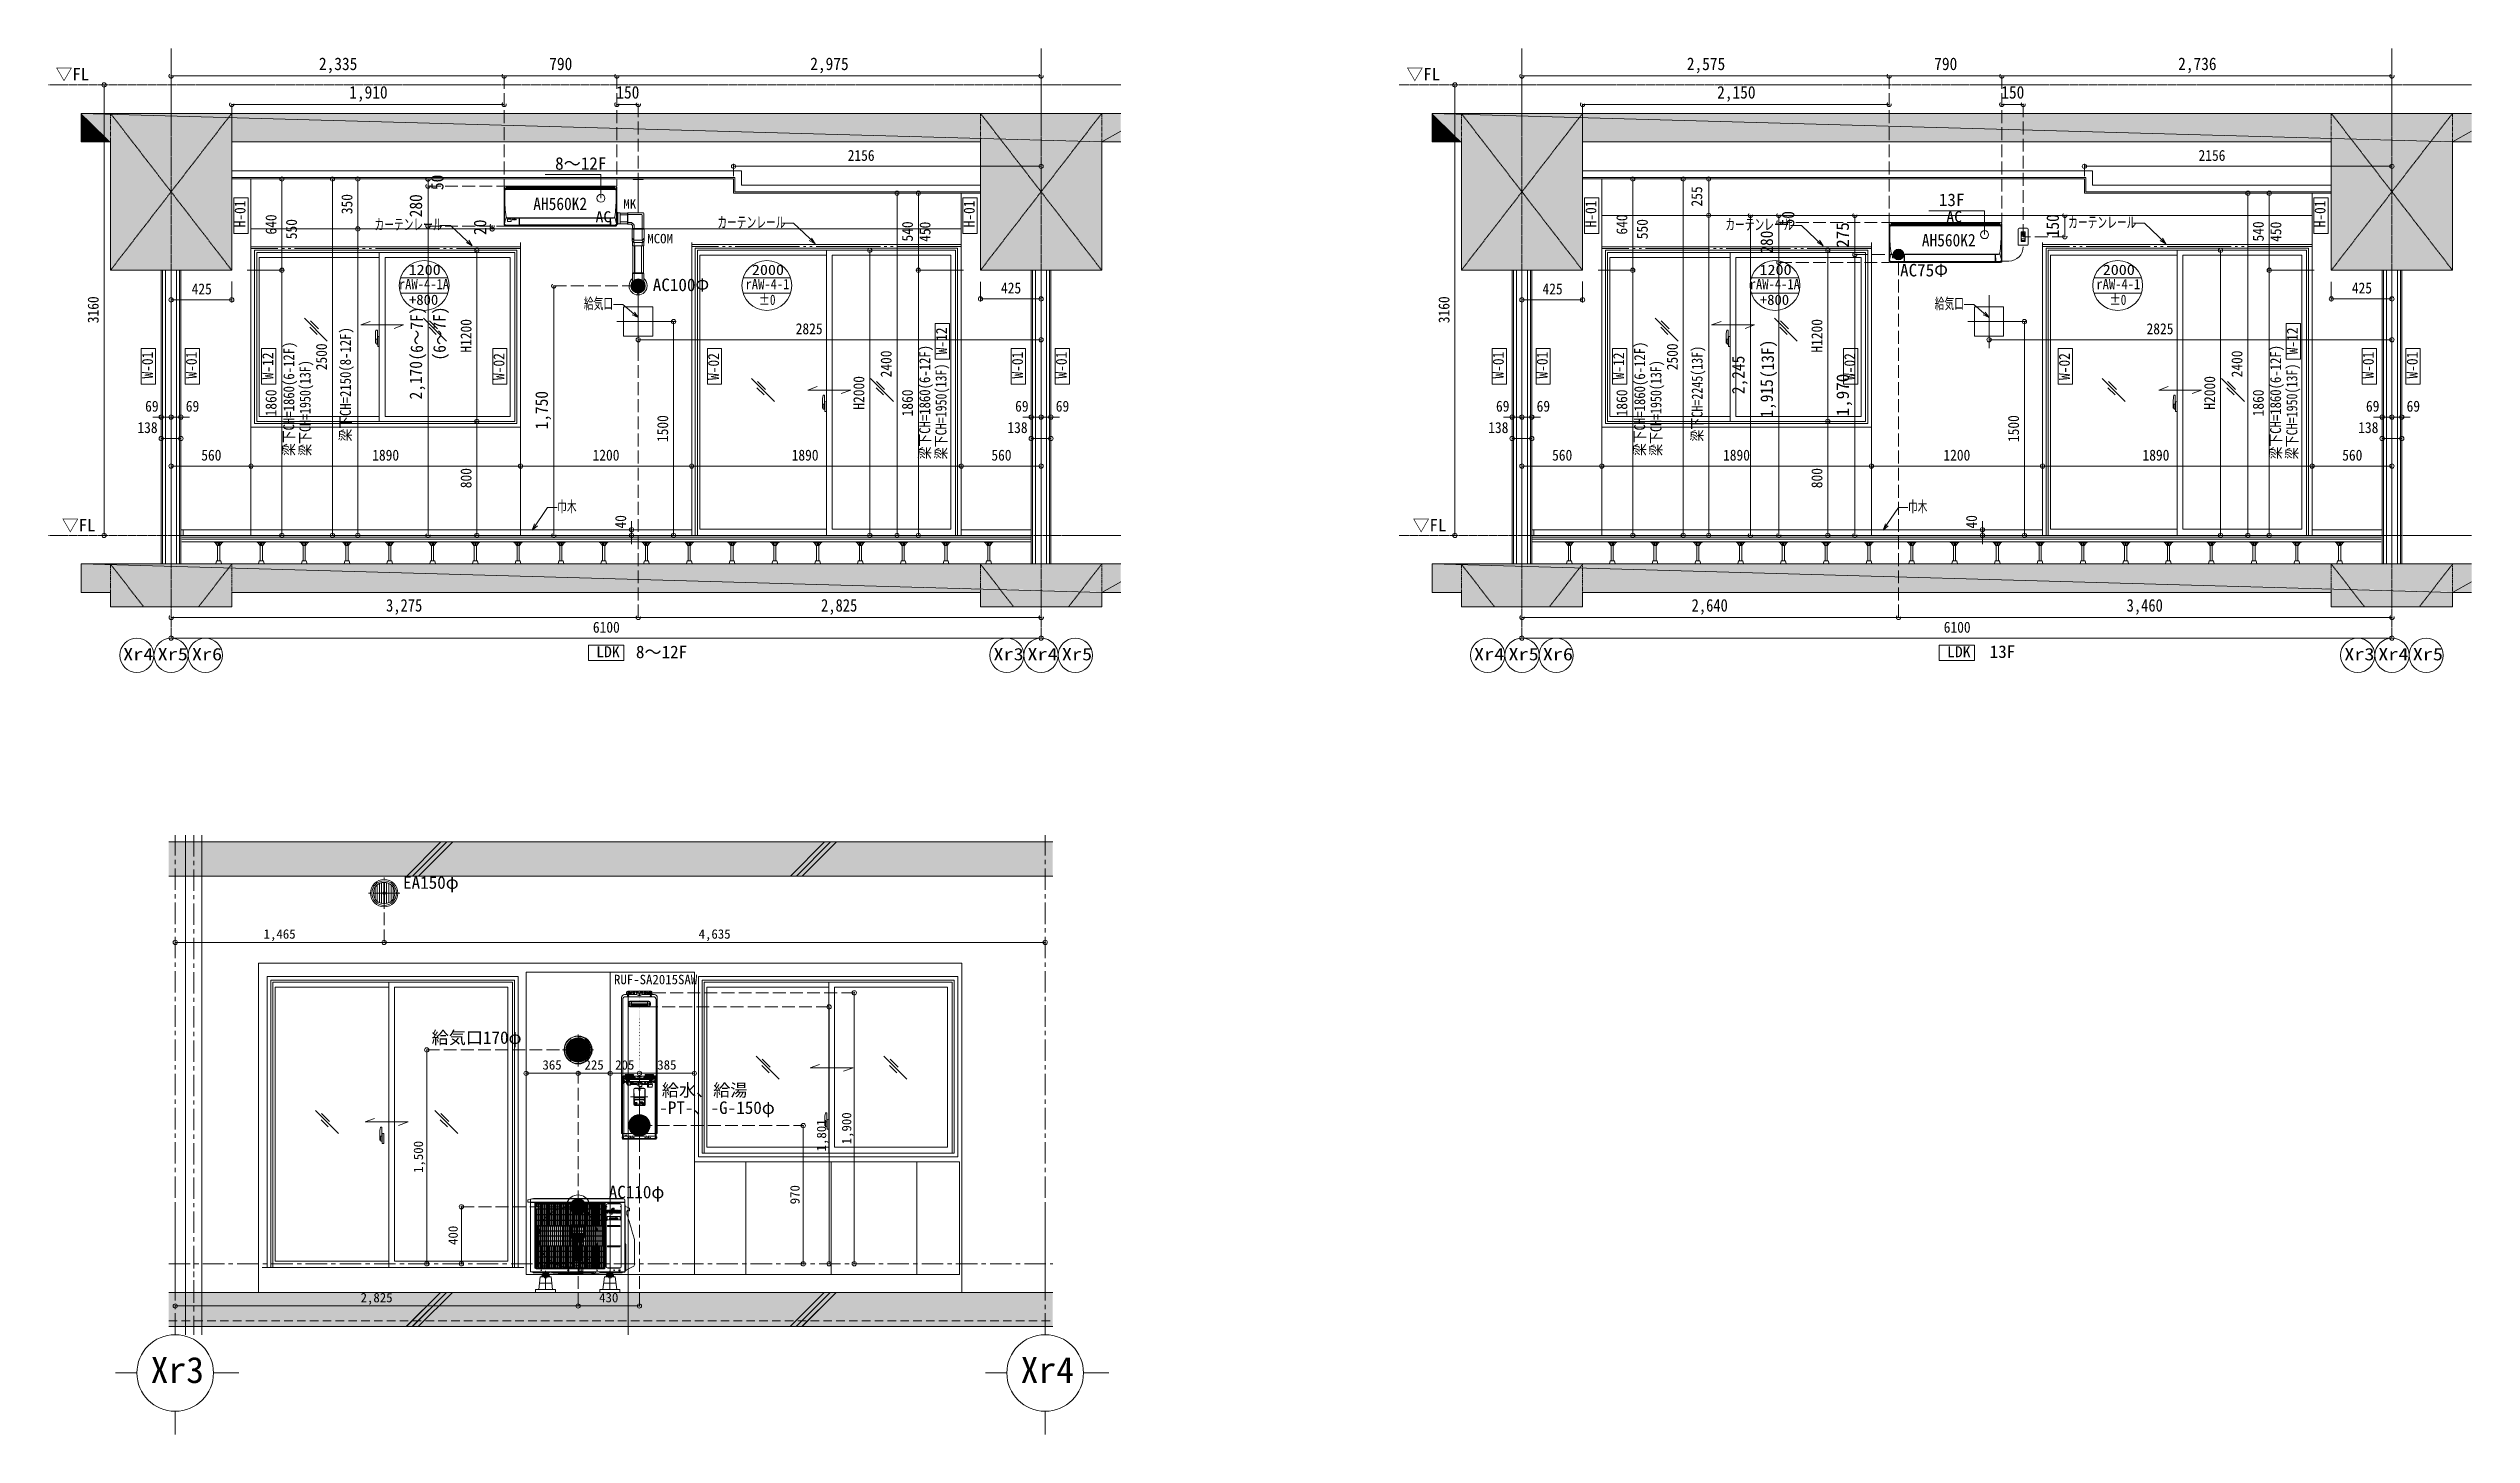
# Model space of a CAD drawing. Units: millimetres at full size, sheet at 1:30. Extents: x -17796 to 21385, y -23279 to 7734.
# Drawn here: x -6941 to 10048, y -23279 to -13558 of the extents above; entities that cross this region are included whole.
import ezdxf
from ezdxf.enums import TextEntityAlignment as Align

# ---------------------------------------------------------------- set-up
doc = ezdxf.new("R2010")
doc.units = ezdxf.units.MM
doc.header["$LTSCALE"] = 30
doc.header["$PDMODE"] = 32
doc.header["$PDSIZE"] = 30
for name, pattern in [('CHAIN1', [8, 5, -1, 1, -1]), ('DASHED1', [1.8, 1.2, -0.6]), ('DASHED2', [3, 2, -1]), ('DASHED3', [4, 3, -1]), ('LONG_DASHED1', [7, 6, -1]), ('USER1', [0.26, 0.01, -0.25]), ('USER14', [18.9, 15, -0.9, 0.6, -0.9, 0.6, -0.9]), ('USER4', [0.78, 0.6, -0.06, 0.06, -0.06]), ('USER7', [0.2, 0.1, -0.1]), ('USER8', [0.75, 0.5, -0.25]), ('USER9', [2.3, 2, -0.1, 0.1, -0.1])]:
    doc.linetypes.add(name, pattern=pattern)
for name, color, linetype, lineweight in [('0-8_ﾄﾞｱR1', 6, 'Continuous', 18), ('0-A_RC壁', 21, 'Continuous', 18), ('0-B_0_6P', 54, 'USER4', 18), ('0-C_0_4P', 4, 'Continuous', 18), ('0-D_破線', 30, 'Continuous', 18), ('0-E_遮音材', 254, 'Continuous', 18), ('0-F_ｶｰﾃﾝﾚｰﾙ', 94, 'Continuous', 18), ('1-0_掃き出しﾏｰｸ', 253, 'USER7', 18), ('1-8_CH表記', 2, 'Continuous', 18), ('1-9_LAYER004', 6, 'Continuous', 18), ('1-B_仕上線(間仕切壁', 4, 'USER7', 18), ('1-F_衛生陶器・住設', 2, 'USER9', 18), ('2-0_', 5, 'Continuous', 9), ('2-1_', 7, 'Continuous', 9), ('2-2_', 7, 'Continuous', 18), ('2-3_', 7, 'Continuous', 9), ('2-4_', 5, 'Continuous', 9), ('2-7_', 3, 'Continuous', 9), ('2-A_', 6, 'Continuous', 18), ('3-B_仕上線（タイル・', 7, 'Continuous', 18), ('3-C_備品', 6, 'Continuous', 18), ('4-0_', 1, 'Continuous', 9), ('4-1_', 253, 'Continuous', 18), ('4-4_', 9, 'Continuous', 18), ('4-5_', 3, 'USER14', 18), ('4-8_', 9, 'Continuous', 18), ('4-B_', 3, 'Continuous', 18), ('5-5_割付線', 4, 'Continuous', 18), ('5-6_---', 2, 'USER8', 18), ('6-6_床スリーブ', 4, 'Continuous', 9), ('7-C_B2', 1, 'Continuous', 18), ('E-8_緑点線', 7, 'DASHED2', 9), ('E-A_---', 4, 'DASHED2', 9), ('E-C_境界線', 5, 'Continuous', 18), ('E-D_記号', 7, 'Continuous', 9), ('E-E_文字', 6, 'Continuous', 9)]:
    doc.layers.add(name, color=color, linetype=linetype, lineweight=lineweight)
doc.layers.add('7-B_外構\u3000参照', color=4, linetype='Continuous')
doc.styles.add('ＭＳ ゴシック', font='')
doc.styles.get('ＭＳ ゴシック').set_extended_font_data('MS Gothic')

msp = doc.modelspace()

# ---------------------------------------------------------------- texts
at = {"layer": '0-8_ﾄﾞｱR1', "style": 'ＭＳ ゴシック', "width": 1.05}
for p in [(-3100.77, -17850.74), (6370.86, -17850.74)]:
    msp.add_text('LDK', height=76.97, dxfattribs=at).set_placement(p, align=Align.BOTTOM_LEFT)
at = {"layer": '0-F_ｶｰﾃﾝﾚｰﾙ', "style": 'ＭＳ ゴシック'}
for s, height, width, p in [('カーテンレール', 76.98, 0.65, (-4655.62, -14853.94)), ('AC', 76.97, 1.05, (-3105.58, -14799.64)), ('カーテンレール', 76.98, 0.65, (-2251.32, -14839.03)), ('カーテンレール', 76.98, 0.65, (4816.01, -14853.94)), ('AC', 76.97, 1.05, (6366.05, -14799.64)), ('カーテンレール', 76.98, 0.65, (7220.31, -14839.03)), ('給気口', 76.98, 0.65, (-3186.77, -15408.36)), ('給気口', 76.98, 0.65, (6284.86, -15408.36)), ('巾木', 76.98, 0.65, (-3374.76, -16832.45)), ('巾木', 76.98, 0.65, (6096.87, -16832.45))]:
    msp.add_text(s, height=height, dxfattribs=dict(at, width=width)).set_placement(p, align=Align.BOTTOM_LEFT)
at = {"layer": '1-8_CH表記', "style": 'ＭＳ ゴシック', "width": 1.2}
for s, p in [('Xr4', (-6417.43, -17875.28)), ('Xr5', (-6175.72, -17875.28)), ('Xr6', (-5935.72, -17875.28)), ('Xr3', (-315.72, -17875.28)), ('Xr4', (-77.43, -17875.28)), ('Xr5', (164.28, -17875.28)), ('Xr4', (3054.2, -17875.28)), ('Xr5', (3295.91, -17875.28)), ('Xr6', (3535.91, -17875.28)), ('Xr3', (9155.91, -17875.28)), ('Xr4', (9394.2, -17875.28)), ('Xr5', (9635.91, -17875.28))]:
    msp.add_text(s, height=86.66, dxfattribs=at).set_placement(p, align=Align.BOTTOM_LEFT)
at = {"layer": '1-9_LAYER004', "style": 'ＭＳ ゴシック'}
for s, width, p in [('1200', 1.15, (-4415.82, -15167.92)), ('2000', 1.15, (-2009.07, -15167.92)), ('1200', 1.15, (5055.81, -15167.92)), ('2000', 1.15, (7462.56, -15167.92)), ('rAW-4-1A', 0.9, (-4484.36, -15267.92)), ('+800', 1.05, (-4413.42, -15377.92)), ('rAW-4-1', 0.9, (-2053.87, -15267.92)), ('±0', 0.8, (-1960.89, -15377.92)), ('rAW-4-1A', 0.9, (4987.27, -15267.92)), ('+800', 1.05, (5058.21, -15377.92)), ('rAW-4-1', 0.9, (7417.76, -15267.92)), ('±0', 0.8, (7510.73, -15377.92))]:
    msp.add_text(s, height=71.84, dxfattribs=dict(at, width=width)).set_placement(p, align=Align.BOTTOM_LEFT)
at = {"layer": '2-2_', "color": 9, "style": 'ＭＳ ゴシック', "width": 0.9}
for s, p in [('640', (-5319.61, -14863.24)), ('540', (-857.31, -14912.1)), ('640', (4152.02, -14863.24)), ('540', (8614.32, -14912.1)), ('1860', (-5319.61, -16138.38)), ('1860', (-857.31, -16138.38)), ('1860', (4152.02, -16138.38)), ('1860', (8614.32, -16138.38))]:
    msp.add_text(s, height=76.98, rotation=90, dxfattribs=at).set_placement(p, align=Align.BOTTOM_LEFT)
for s, p in [('425', (-5937.5, -15305.87)), ('425', (-262.5, -15299.42)), ('425', (3534.13, -15305.87)), ('425', (9209.13, -15299.42)), ('69', (-6263.38, -16128.33)), ('69', (-5978.51, -16128.33)), ('69', (-163.38, -16128.33)), ('69', (121.49, -16128.33)), ('69', (3208.25, -16128.33)), ('69', (3493.12, -16128.33)), ('69', (9308.25, -16128.33)), ('69', (9593.12, -16128.33)), ('138', (-6317.55, -16278.33)), ('138', (-217.55, -16278.33)), ('138', (3154.08, -16278.33)), ('138', (9254.08, -16278.33)), ('560', (-5870, -16471.57)), ('1890', (-4671.29, -16471.57)), ('1200', (-3126.29, -16471.57)), ('1890', (-1730.31, -16471.57)), ('560', (-330, -16471.57)), ('560', (3601.63, -16471.57)), ('1890', (4800.34, -16471.57)), ('1200', (6345.34, -16471.57)), ('1890', (7741.32, -16471.57)), ('560', (9141.63, -16471.57))]:
    msp.add_text(s, height=76.98, dxfattribs=at).set_placement(p, align=Align.BOTTOM_LEFT)
at = {"layer": '3-B_仕上線（タイル・', "color": 9, "style": 'ＭＳ ゴシック', "width": 0.9}
for s, p in [('2156', (-1337.45, -14369.49)), ('2156', (8134.18, -14369.49)), ('2825', (-1701.95, -15585.41)), ('2825', (7769.68, -15585.41)), ('6100', (-3124, -17678.43)), ('6100', (6347.63, -17678.43))]:
    msp.add_text(s, height=76.98, dxfattribs=at).set_placement(p, align=Align.BOTTOM_LEFT)
for s, p in [('350', (-4787.38, -14720.53)), ('3160', (-6566.5, -15484.96)), ('H1200', (-3952.14, -15691.24)), ('3160', (2905.12, -15484.96)), ('H1200', (5519.49, -15691.24)), ('2500', (-4965.75, -15814.96)), ('2400', (-1006.85, -15864.96)), ('2500', (4505.88, -15814.96)), ('2400', (8464.78, -15864.96)), ('H2000', (-1197.99, -16091.24)), ('H2000', (8273.64, -16091.24)), ('1500', (-2573.31, -16318.38)), ('1500', (6898.32, -16318.38)), ('800', (-3952.14, -16642.1)), ('800', (5519.49, -16642.1)), ('40', (-2868.03, -16924.93)), ('40', (6603.6, -16924.93))]:
    msp.add_text(s, height=76.98, rotation=90, dxfattribs=at).set_placement(p, align=Align.BOTTOM_LEFT)
at = {"layer": '4-4_', "color": 2, "style": 'ＭＳ ゴシック', "width": 0.9}
for s, p in [('H-01', (-5536.89, -14813.1)), ('H-01', (-424.38, -14813.1)), ('H-01', (3934.74, -14813.1)), ('H-01', (9047.25, -14813.1)), ('W-12', (-618.51, -15703.6)), ('W-12', (8853.11, -15703.6)), ('W-01', (-6185.9, -15873.02)), ('W-01', (-5878.04, -15873.02)), ('W-12', (-5342.07, -15878.74)), ('W-02', (-3721.77, -15883.31)), ('W-02', (-2216.7, -15883.31)), ('W-01', (-85.9, -15873.02)), ('W-01', (221.96, -15873.02)), ('W-01', (3285.73, -15873.02)), ('W-01', (3593.59, -15873.02)), ('W-12', (4129.56, -15878.74)), ('W-02', (5749.86, -15883.31)), ('W-02', (7254.93, -15883.31)), ('W-01', (9385.73, -15873.02)), ('W-01', (9693.59, -15873.02))]:
    msp.add_text(s, height=76.97, rotation=90, dxfattribs=at).set_placement(p, align=Align.BOTTOM_LEFT)
at = {"layer": '4-8_', "style": 'ＭＳ ゴシック'}
for s, height, width, p in [('255', 76.98, 0.9, (4677.32, -14666.6)), ('550', 76.98, 0.9, (-5176.33, -14895.96)), ('450', 76.98, 0.9, (-734.06, -14914.46)), ('550', 76.98, 0.9, (4295.3, -14895.96)), ('450', 76.98, 0.9, (8737.57, -14914.46)), ('梁下CH=1860(6-12F)', 76.97, 0.85, (-5194.59, -16415.49)), ('梁下CH=2150(8-12F)', 76.97, 0.85, (-4797.76, -16314.42)), ('梁下CH=1860(6-12F)', 76.97, 0.85, (4277.03, -16415.49)), ('梁下CH=1950(13F)', 76.97, 0.8, (-5080.4, -16415.49)), ('梁下CH=1860(6-12F)', 76.97, 0.85, (-735.87, -16439.06)), ('梁下CH=1950(13F)', 76.97, 0.8, (-621.68, -16439.06)), ('梁下CH=1950(13F)', 76.97, 0.8, (4391.23, -16415.49)), ('梁下CH=2245(13F)', 76.97, 0.8, (4679.81, -16314.42)), ('梁下CH=1860(6-12F)', 76.97, 0.85, (8735.75, -16439.06)), ('梁下CH=1950(13F)', 76.97, 0.8, (8849.95, -16439.06))]:
    msp.add_text(s, height=height, rotation=90, dxfattribs=dict(at, width=width)).set_placement(p, align=Align.BOTTOM_LEFT)
at = {"layer": '7-B_外構\u3000参照', "style": 'ＭＳ ゴシック'}
for p in [(-6891.4, -13806.66), (2580.23, -13806.66), (-6847.33, -16970.34), (2624.3, -16970.34)]:
    msp.add_text('▽FL', height=86.59, dxfattribs=at).set_placement(p, align=Align.BOTTOM_LEFT)
at = {"layer": 'E-8_緑点線', "color": 5, "style": 'ＭＳ ゴシック'}
for s, width, p in [('2,335', 0.9, (-5045.06, -13736.16)), ('790', 0.9, (-3429.94, -13736.16)), ('2,975', 0.9, (-1600.06, -13736.16)), ('2,575', 0.9, (4546.2, -13736.16)), ('790', 0.9, (6280.95, -13736.16)), ('2,736', 0.9, (7991.2, -13736.16)), ('1,910', 0.9, (-4832.56, -13935.93)), ('150', 0.9, (-2959.81, -13935.93)), ('2,150', 0.9, (4758.7, -13935.93)), ('150', 0.9, (6750.94, -13935.93)), ('AH560K2', 0.9, (-3541.77, -14717.79)), ('AH560K2', 0.9, (6194.17, -14972.63)), ('3,275', 0.85, (-4574.68, -17533.52)), ('2,825', 0.85, (-1524.43, -17533.52)), ('2,640', 0.85, (4579.45, -17533.52)), ('3,460', 0.85, (7629.7, -17533.52))]:
    msp.add_text(s, height=87.98, dxfattribs=dict(at, width=width)).set_placement(p, align=Align.BOTTOM_LEFT)
for s, p in [('8～12F', (-3388.76, -14434.97)), ('13F', (6313.07, -14689.97)), ('AC75Φ', (6041.55, -15183.41)), ('AC100Φ', (-2704.1, -15286.27))]:
    msp.add_text(s, height=87.98, dxfattribs=at).set_placement(p, align=Align.BOTTOM_LEFT)
at = {"layer": 'E-8_緑点線', "color": 5, "style": 'ＭＳ ゴシック', "width": 0.9}
for s, p in [('280', (-4295.17, -14742.21)), ('50', (-4145.17, -14551.03)), ('20', (-3845.21, -14865.96)), ('50', (5326.46, -14806.03)), ('150', (7181.97, -14882.28)), ('280', (5176.46, -14997.21)), ('2,170', (-4295.17, -16019.71)), ('2,245', (4977.04, -15982.28)), ('1,750', (-3413.27, -16229.78)), ('1,915', (5176.46, -16147.21))]:
    msp.add_text(s, height=87.98, rotation=90, dxfattribs=at).set_placement(p, align=Align.BOTTOM_LEFT)
at = {"layer": 'E-8_緑点線', "color": 5, "style": 'ＭＳ ゴシック'}
for s, p in [('275', (5709.18, -14955.96)), ('1,970', (5709.18, -16138.46))]:
    msp.add_text(s, height=87.98, rotation=90, dxfattribs=at).set_placement(p, align=Align.BOTTOM_LEFT)
at = {"layer": 'E-8_緑点線', "style": 'ＭＳ ゴシック'}
for s, p in [('8～12F', (-2822.31, -17860.4)), ('13F', (6669.77, -17858.54))]:
    msp.add_text(s, height=87.98, dxfattribs=at).set_placement(p, align=Align.BOTTOM_LEFT)
at = {"layer": 'E-A_---', "color": 5, "style": 'ＭＳ ゴシック', "width": 0.9}
for s, p in [('(6～7F)', (-4288.75, -15746.13)), ('(6～7F)', (-4129.73, -15746.13)), ('(13F)', (5182.88, -15870.19))]:
    msp.add_text(s, height=87.98, rotation=90, dxfattribs=at).set_placement(p, align=Align.BOTTOM_LEFT)
at = {"layer": 'E-C_境界線', "color": 134, "style": 'ＭＳ ゴシック'}
msp.add_text('EA150φ', height=87.98, dxfattribs=at).set_placement((-4455.06, -19477.85), align=Align.BOTTOM_LEFT)
at = {"layer": 'E-C_境界線', "color": 1, "style": 'ＭＳ ゴシック'}
for s, p in [('1,465', (-5432.7, -19821.13)), ('4,635', (-2382.7, -19821.13)), ('RUF-SA2015SAW', (-2975.88, -20140.34))]:
    msp.add_text(s, height=65.98, dxfattribs=at).set_placement(p, align=Align.BOTTOM_LEFT)
at = {"layer": 'E-C_境界線', "style": 'ＭＳ ゴシック'}
for s, height, p in [('給気口170φ', 87.98, (-4254.69, -20565.16)), ('365', 65.98, (-3477.71, -20739.36)), ('225', 65.98, (-3182.71, -20739.36)), ('205', 65.98, (-2967.71, -20739.36)), ('385', 65.98, (-2672.71, -20739.36)), ('給水、給湯', 87.98, (-2640.54, -20934.05)), ('-PT-、-G-150φ', 87.98, (-2658.15, -21056.84)), ('AC110φ', 87.98, (-3013.01, -21648.21)), ('2,825', 65.98, (-4752.76, -22371.23)), ('430', 65.98, (-3080.21, -22371.23))]:
    msp.add_text(s, height=height, dxfattribs=at).set_placement(p, align=Align.BOTTOM_LEFT)
at = {"layer": 'E-C_境界線', "color": 1, "style": 'ＭＳ ゴシック'}
for s, p in [('1,900', (-1292.66, -21243.45)), ('1,801', (-1468.93, -21293.05))]:
    msp.add_text(s, height=65.98, rotation=90, dxfattribs=at).set_placement(p, align=Align.BOTTOM_LEFT)
at = {"layer": 'E-C_境界線', "style": 'ＭＳ ゴシック'}
for s, p in [('1,500', (-4295.2, -21444.09)), ('970', (-1654.94, -21664.09)), ('400', (-4051.88, -21949.09))]:
    msp.add_text(s, height=65.98, rotation=90, dxfattribs=at).set_placement(p, align=Align.BOTTOM_LEFT)
at = {"layer": 'E-D_記号', "style": 'ＭＳ ゴシック'}
for s, p in [('Xr3', (-6224.86, -22972.32)), ('Xr4', (-124.86, -22972.32))]:
    msp.add_text(s, height=183.3, dxfattribs=at).set_placement(p, align=Align.BOTTOM_LEFT)
at = {"layer": 'E-E_文字', "color": 3, "style": 'ＭＳ ゴシック'}
for s, p in [('MK', (-2910.2, -14701.25)), ('MCOM', (-2742.41, -14944.35))]:
    msp.add_text(s, height=65.98, dxfattribs=at).set_placement(p, align=Align.BOTTOM_LEFT)

# ---------------------------------------------------------------- blocks, each defined once
blk = doc.blocks.new('H')
at = {"layer": '2-0_'}
for p, q in [((-60.64, -82.26), (-60.64, 118.33)), ((-59.27, 121.83), (-60.59, 123.15)), ((-57.34, 106.59), (-58.81, 119.6)), ((-57.34, 106.59), (-57.77, -132.91)), ((-55.97, 102.1), (-57.34, 106.59)), ((-56.13, 100.51), (-56.13, 45.41)), ((-52.54, 131.08), (721.25, 131.08)), ((-49.37, 114.74), (-48.27, 114.74)), ((-48.1, 108.4), (716.8, 108.4)), ((-47.88, 114.33), (-46.68, 124.99)), ((-47.64, 113.51), (-47.64, 116.51)), ((-47.64, 113.51), (-46.41, 113.51)), ((-47.27, 119.86), (715.99, 119.86)), ((67.48, 117.62), (-46.96, 117.62)), ((-46.13, 129.41), (-46.7, 124.99)), ((715.42, 124.99), (-46.7, 124.99)), ((-46.38, 114.21), (-46.6, 108.4)), ((67.48, 122.75), (-46.38, 122.75)), ((-46.14, 129.39), (714.8, 129.39)), ((714.6, 114.7), (-45.88, 114.7)), ((-45.85, 127.23), (74.46, 127.23)), ((710.75, 130.37), (-42.04, 130.37)), ((67.97, 122.26), (67.97, 119.86)), ((67.97, 117.14), (67.97, 114.7)), ((68.46, 121.27), (74.47, 121.27)), ((74.96, 126.74), (74.96, 124.99)), ((74.96, 120.78), (74.96, 119.86)), ((169.96, 125.81), (75.96, 125.81)), ((170.96, 126.74), (170.96, 124.99)), ((170.96, 120.59), (170.96, 119.86)), ((171.46, 127.23), (176.46, 127.25)), ((171.46, 121.06), (176.46, 121.06)), ((176.96, 126.74), (176.96, 124.99)), ((176.96, 120.58), (176.96, 119.86)), ((271.96, 125.81), (177.96, 125.81)), ((272.96, 126.74), (272.96, 124.99)), ((272.96, 120.58), (272.96, 119.86)), ((278.47, 127.25), (273.46, 127.23)), ((278.46, 121.06), (273.46, 121.06)), ((278.96, 126.74), (278.96, 124.99)), ((278.96, 120.58), (278.96, 119.86)), ((373.96, 125.81), (279.96, 125.81)), ((374.96, 126.74), (374.96, 124.99)), ((374.96, 120.59), (374.96, 119.86)), ((390.26, 127.23), (375.46, 127.23)), ((375.46, 121.06), (390.26, 121.06)), ((390.77, 126.75), (390.76, 124.99)), ((390.76, 120.58), (390.76, 119.86)), ((485.76, 125.81), (391.76, 125.81)), ((486.76, 126.74), (486.76, 124.99)), ((486.76, 120.59), (486.76, 119.86)), ((487.26, 127.25), (492.26, 127.25)), ((492.26, 121.06), (487.26, 121.06)), ((492.76, 120.58), (492.76, 119.86)), ((492.77, 126.75), (492.77, 124.99)), ((587.76, 125.81), (493.76, 125.81)), ((588.75, 126.75), (588.76, 124.99)), ((588.76, 120.58), (588.76, 119.86)), ((594.26, 127.25), (589.26, 127.23)), ((594.26, 121.06), (589.26, 121.06)), ((594.76, 126.74), (594.76, 124.99)), ((594.76, 120.58), (594.76, 119.86)), ((689.76, 125.81), (595.76, 125.81)), ((690.76, 126.78), (690.76, 124.99)), ((690.76, 120.79), (690.76, 119.86)), ((691.26, 121.27), (697.26, 121.27)), ((714.6, 127.28), (691.27, 127.28)), ((697.76, 122.23), (697.76, 119.86)), ((697.76, 117.23), (697.76, 114.7)), ((715.11, 122.75), (698.26, 122.75)), ((698.26, 117.62), (715.68, 117.62)), ((710.56, 114.77), (708.7, 114.7)), ((715.96, 114.76), (710.56, 114.76)), ((713.75, 130.31), (714.23, 129.83)), ((715.1, 114.21), (715.31, 108.41)), ((715.19, 127.02), (716.6, 114.33)), ((718.09, 114.74), (716.98, 114.74)), ((724.68, 102.1), (726.06, 106.59)), ((724.84, 100.51), (724.85, 45.41)), ((726.06, 106.59), (727.53, 119.6)), ((726.48, -133), (726.06, 106.59)), ((727.98, 121.83), (729.3, 123.16)), ((729.3, 123.16), (729.35, 118.33)), ((729.35, 118.33), (729.35, -82.26)), ((-60.49, -130.72), (-60.64, -84.36)), ((-60.62, -140.99), (-60.18, -139.61)), ((-58.41, -138.56), (-60.49, -140.64)), ((-60.16, -82.56), (-60.34, -82.56)), ((-60.15, -139.27), (-60.34, -139.27)), ((-2.12, -148.79), (-52.64, -148.79)), ((-50.41, -146.56), (-46.24, -146.56)), ((-49.83, -141.6), (43.36, -141.6)), ((-46.24, -147.34), (-46.24, -146.51)), ((-45.83, -147.37), (-1.76, -147.37)), ((-44.29, -146.41), (-3.19, -146.41)), ((707.48, -91.38), (-38.76, -91.38)), ((-38.36, -92.63), (44.35, -92.63)), ((44.36, -91.78), (-37.5, -91.78)), ((-36.54, -116.89), (-36.54, -101.5)), ((-35.24, -100.38), (-12.24, -100.38)), ((-12.25, -117.94), (-35.24, -117.94)), ((-10.94, -101.5), (-10.94, -116.89)), ((-2.54, -103.8), (-2.54, -100.9)), ((-0.82, -148.34), (-2.12, -148.77)), ((-1.94, -100.38), (2.46, -100.38)), ((2.46, -104.31), (-1.94, -104.31)), ((-1.24, -147.34), (-1.24, -146.51)), ((719.13, -146.56), (-1.24, -146.56)), ((-0.41, -148.49), (-0.41, -148.29)), ((53.55, -148.79), (-0.11, -148.79)), ((3.06, -100.9), (3.06, -103.8)), ((7.96, -103.8), (7.96, -100.9)), ((8.56, -100.38), (12.97, -100.38)), ((12.96, -104.31), (8.56, -104.31)), ((13.56, -100.9), (13.56, -103.8)), ((18.46, -100.9), (18.46, -103.8)), ((23.46, -100.38), (19.06, -100.38)), ((19.06, -104.31), (23.46, -104.31)), ((24.06, -103.8), (24.06, -100.9)), ((686.99, -144.58), (43.82, -144.58)), ((47.36, -121.66), (44.25, -121.61)), ((47.36, -112.92), (44.43, -112.92)), ((45.91, -92.69), (684.9, -92.69)), ((47.36, -141.25), (47.36, -93.33)), ((47.56, -93.09), (683.16, -93.09)), ((683.16, -141.45), (47.56, -141.45)), ((48.1, -141.45), (48.09, -144.58)), ((55.36, -148.49), (55.36, -148.31)), ((613.05, -148.79), (55.66, -148.79)), ((614.86, -148.49), (614.86, -148.27)), ((668.83, -148.79), (615.15, -148.79)), ((721.35, -148.79), (670.93, -148.79)), ((682.73, -144.58), (682.73, -141.45)), ((683.36, -93.29), (683.36, -141.25)), ((683.36, -115.21), (686.43, -115.21)), ((683.36, -119.37), (686.51, -119.37)), ((686.46, -91.78), (704.7, -91.78)), ((707.08, -92.63), (686.46, -92.63)), ((718.54, -141.6), (687.46, -141.6)), ((714.87, -86.7), (726.49, -133.44)), ((727.13, -138.56), (729.36, -140.79)), ((728.84, -82.56), (729.05, -82.56)), ((729.05, -139.27), (728.85, -139.27)), ((729.35, -140.78), (728.85, -139.27)), ((729.35, -84.36), (729.2, -129.07)), ((729.31, -133.63), (729.35, -133.91)), ((729.35, -133.96), (729.35, -138.97))]:
    blk.add_line(p, q, dxfattribs=at)
for points in [[(-47.88, 114.33), (-47.99, 108.71), (-47.99, 108.4)], [(-45.04, 130.31), (-45.51, 129.83), (714.23, 129.83)], [(716.46, 115.57), (716.46, 113.51), (715.12, 113.51)], [(716.23, 113.51), (716.08, 110.17), (716.08, 108.4)], [(716.6, 114.33), (716.71, 108.71), (716.7, 108.4)], [(-60.64, -138.97), (-60.64, -133.96), (-60.55, -133.32)], [(-60.34, -84.06), (-60.13, -84.06), (-60.13, -83.06)], [(44.86, -92.29), (43.85, -140.95), (43.87, -141.6), (43.79, -146.57)], [(54.82, -148.27), (53.86, -148.27), (53.86, -148.49)], [(614.86, -148.27), (613.36, -148.27), (613.36, -148.49)], [(670.83, -148.77), (669.34, -148.27), (669.12, -148.27), (669.12, -148.49)], [(685.96, -92.29), (686.95, -140.64), (686.95, -141.6), (687.03, -146.57)], [(728.84, -82.56), (728.84, -84.06), (729.05, -84.06)]]:
    blk.add_lwpolyline(points, dxfattribs=at)
for centre, radius, start, end in [((-98744.34, 1116.45), 98688.75, 359.42051, 359.42331), ((-52.54, 123.02), 8.05, 89.99501, 179.03706), ((-60.04, 121.28), 0.949, 9.17919, 35.68671), ((-75.45, 117.92), 16.72, 5.77991, 12.12704), ((-49.32, 106.71), 8.03, 90.38975, 180.88796), ((843.6, 45.4), 899.73, 179.99921, 188.28276), ((-48.27, 100.54), 7.85, 88.70562, 180.26184), ((-48.31, 114.24), 0.497, 28.2498, 85.25918), ((-46.96, 118.12), 0.499, 180.69498, 270.09568), ((-46.38, 123.25), 0.499, 180.64737, 270.12997), ((-45.88, 114.2), 0.5, 90, 176.69485), ((-45.84, 127.73), 0.5, 180.30049, 269.78325), ((-42.49, 77.3), 53.07, 89.50867, 92.74809), ((67.46, 122.24), 0.511, 2.43019, 87.64707), ((67.46, 117.11), 0.511, 2.47633, 87.61623), ((68.45, 121.76), 0.495, 191.88198, 270.61267), ((74.46, 120.77), 0.492, 0.89692, 90.87894), ((74.46, 126.73), 0.499, 0.0884, 90.09356), ((75.86, 120.66), 5.15, 88.88735, 100.07308), ((170.15, 121.78), 4.03, 78.36337, 92.67538), ((171.46, 126.73), 0.499, 89.89787, 179.91996), ((171.45, 120.57), 0.494, 89.30295, 177.98331), ((176.45, 126.74), 0.505, 358.96394, 89.44354), ((176.46, 120.57), 0.493, 1.00133, 90.77388), ((177.75, 122.05), 3.76, 86.82295, 102.1374), ((272.16, 121.96), 3.85, 78.04395, 92.99472), ((273.46, 126.73), 0.499, 89.8826, 179.93523), ((273.45, 120.57), 0.494, 89.26292, 178.93364), ((278.47, 120.57), 0.492, 0.88197, 90.89229), ((278.45, 126.75), 0.503, 358.74838, 88.1672), ((279.73, 122.01), 3.81, 86.56067, 101.64862), ((374.12, 121.4), 4.41, 78.99046, 92.04814), ((375.44, 126.74), 0.492, 88.03391, 178.57748), ((375.45, 120.57), 0.493, 89.20926, 179.00203), ((390.26, 120.57), 0.493, 1.07763, 90.78696), ((390.23, 126.72), 0.529, 1.44874, 85.46196), ((391.56, 121.93), 3.88, 87.05345, 101.89851), ((485.92, 121.42), 4.39, 78.95875, 92.08016), ((487.28, 126.72), 0.526, 92.78022, 178.8123), ((487.25, 120.57), 0.492, 88.99083, 178.43222), ((492.26, 120.57), 0.493, 0.89845, 90.86273), ((492.25, 126.74), 0.514, 2.06429, 88.00436), ((493.57, 121.76), 4.05, 87.337, 101.57385), ((587.91, 121.35), 4.46, 79.05624, 91.9826), ((589.27, 126.72), 0.518, 90.91958, 175.6893), ((589.25, 120.57), 0.493, 89.17811, 179.04506), ((594.26, 120.57), 0.494, 1.05546, 90.72088), ((594.26, 126.75), 0.501, 358.5736, 89.86367), ((595.61, 121.21), 4.6, 88.19078, 100.70813), ((689.93, 121.6), 4.21, 78.6816, 92.35716), ((691.26, 126.78), 0.499, 89.91103, 179.92084), ((691.25, 120.78), 0.49, 88.8578, 178.44033), ((697.26, 121.76), 0.495, 269.40239, 1.13643), ((698.27, 122.24), 0.516, 91.7417, 181.15704), ((698.27, 117.1), 0.529, 91.31698, 165.56273), ((711.38, 85.88), 44.49, 86.94032, 90.80416), ((714.6, 127.78), 0.5, 270.03603, 359.69533), ((714.6, 114.2), 0.5, 2.13252, 90), ((696.55, 125.13), 18.74, 5.76337, 13.14447), ((715.11, 123.25), 0.499, 269.93356, 359.29906), ((-174.99, 45.4), 899.84, 351.71827, 0.00081), ((715.68, 118.12), 0.499, 269.91628, 359.28364), ((715.96, 115.56), 0.793, 270.03031, 309.32784), ((717.02, 114.24), 0.496, 94.48101, 152.10849), ((716.92, 100.47), 7.93, 0.77649, 90.85477), ((718.04, 106.71), 8.02, 359.09087, 89.64242), ((721.25, 123.02), 8.06, 0.96458, 90.13581), ((743.64, 118.02), 16.19, 168.01266, 174.38224), ((728.9, 121.21), 1.11, 145.7952, 171.12433), ((-60.34, -82.26), 0.3, 180.00016, 269.99602), ((-60.34, -84.36), 0.3, 89.99557, 178.53633), ((-60.34, -138.97), 0.299, 179.94519, 270.12467), ((-60.34, -141.08), 0.296, 162.7652, 182.25442), ((-52.64, -140.79), 8, 182.15557, 269.83669), ((-112.21, -130.82), 51.73, 357.2336, 0.10793), ((-62.89, -139.19), 2.75, 351.24446, 358.28583), ((-73.41, -83.82), 13.31, 3.24101, 5.40196), ((-61.47, -137.39), 3.27, 338.97499, 356.819), ((-50.41, -138.56), 8, 180.02096, 269.97944), ((-136.18, -127.95), 78.57, 352.96733, 356.38124), ((-49.51, -133.34), 8.27, 177.01733, 267.78237), ((696.68, -292.97), 771.23, 164.44436, 168.02167), ((-37.73, -83.17), 9.08, 186.59621, 217.9703), ((-45.85, -148.04), 1.58, 91.05168, 104.32071), ((-45.8, -142.72), 4.64, 264.51327, 269.59226), ((-44.27, -175.49), 29.08, 90.0434, 93.18599), ((-38.94, -83.33), 8.05, 222.40281, 271.36695), ((-37.97, -84.69), 7.96, 212.80176, 267.17648), ((-37.5, -88.71), 3.07, 240.49042, 270.00027), ((-35.53, -101.51), 1.01, 134.23178, 179.50109), ((-35.6, -116.88), 0.945, 180.87841, 229.00753), ((-35.26, -101.77), 1.39, 89.13757, 134.5298), ((-35.27, -116.52), 1.43, 228.6737, 271.32577), ((-12.24, -116.42), 1.52, 269.80709, 303.83448), ((-12.16, -101.6), 1.22, 4.92901, 92.14113), ((-11.93, -116.86), 0.989, 303.12647, 358.16685), ((-3.17, -174.69), 28.28, 87.07889, 90.04004), ((-1.99, -103.75), 0.559, 185.08636, 274.45583), ((-1.98, -100.94), 0.561, 85.85781, 175.54496), ((-2.21, -148.48), 0.301, 269.97924, 287.0771), ((-1.79, -140.46), 6.9, 270.27053, 274.54079), ((-1.78, -148.99), 2.54, 77.79939, 88.96334), ((-0.2, -151.98), 3.69, 93.29608, 99.71174), ((-0.11, -148.49), 0.299, 179.87231, 269.04771), ((2.5, -100.94), 0.557, 4.00557, 94.59888), ((2.51, -103.76), 0.554, 265.04415, 355.39996), ((8.52, -100.95), 0.563, 86.07194, 175.32308), ((8.5, -103.77), 0.544, 183.50833, 276.04287), ((13, -103.75), 0.559, 265.55997, 354.89082), ((13, -100.94), 0.554, 3.82126, 93.15255), ((19.01, -100.94), 0.558, 85.48191, 175.91288), ((19.01, -103.76), 0.555, 184.65363, 274.89559), ((23.49, -103.74), 0.567, 266.39438, 354.06123), ((23.5, -100.94), 0.556, 4.05516, 92.92203), ((43.36, -141.1), 0.496, 269.58631, 356.74876), ((44.36, -92.28), 0.5, 358.25927, 89.98864), ((44.44, -92.15), 0.49, 260.49112, 328.68019), ((45.76, -112.37), 19.69, 89.55943, 92.66213), ((47.56, -93.29), 0.204, 90.31473, 189.12624), ((47.56, -141.25), 0.2, 180, 270), ((53.56, -148.49), 0.3, 269, 359.19511), ((54.12, -160.88), 12.63, 84.37521, 86.83107), ((55.66, -148.49), 0.3, 179.99676, 270.01197), ((613.06, -148.49), 0.3, 271, 0), ((615.16, -148.49), 0.3, 180, 270), ((668.82, -148.49), 0.3, 269.98194, 0.03552), ((670.93, -148.49), 0.299, 251.58734, 270.04812), ((683.16, -93.29), 0.2, 0, 90), ((683.16, -141.25), 0.2, 270, 0), ((685.06, -112.15), 19.46, 87.53297, 90.46139), ((686.46, -92.28), 0.5, 90.04294, 181.70988), ((686.38, -92.15), 0.493, 211.51958, 279.2973), ((687.46, -141.09), 0.507, 183.26736, 270.02387), ((704.49, -86.78), 5, 272.44035, 293.23191), ((706.48, -84.31), 8.35, 274.14478, 326.47762), ((707.79, -83.7), 7.69, 267.62969, 356.11889), ((718.25, -133.36), 8.24, 272.04859, 2.54445), ((719.13, -138.56), 8, 270.02095, 359.97795), ((721.35, -140.79), 8, 270.0045, 0.07544), ((752.93, -132.76), 26.44, 180.51463, 192.67739), ((729.05, -82.26), 0.3, 270, 0), ((729.05, -84.36), 0.3, 359.98183, 90.00945), ((729.05, -138.97), 0.3, 270.13023, 359.97367), ((1135.69, -127.58), 406.5, 180.21081, 180.61682), ((747.64, -131.81), 18.42, 180.46421, 185.69876), ((729.06, -133.96), 0.291, 359.82018, 8.17245)]:
    blk.add_arc(centre, radius, start, end, dxfattribs=at)
blk = doc.blocks.new('cst')
at = {"layer": '2-3_', "color": 3}
for p, q in [((-35.01, 53), (-35.01, -53)), ((-28.01, 60), (27.99, 60)), ((-14.01, 33.92), (-14.01, -33.77)), ((-13.51, 34.42), (13.49, 34.42)), ((-12.01, 22.58), (-12.01, 15.33)), ((-12.01, 11.33), (-12.01, 8.67)), ((-10.76, 14.08), (-3.01, 14.08)), ((-10.76, 12.58), (10.74, 12.58)), ((-8.21, 24.42), (-8.21, 15.73)), ((-7.46, 25.17), (-5.26, 25.17)), ((-7.46, 24.42), (-5.26, 24.42)), ((-7.46, 24.42), (-7.46, 15.73)), ((-7.46, 15.73), (-5.26, 15.73)), ((-7.46, 14.98), (-5.26, 14.98)), ((-7.01, 27.58), (-3.01, 27.58)), ((-7.01, 3.67), (6.99, 3.67)), ((-5.26, 24.42), (-5.26, 15.73)), ((-4.51, 24.42), (-4.51, 15.73)), ((-3.46, 8.17), (-3.46, 4.72)), ((-3.46, 4.72), (3.44, 4.72)), ((-2.71, 8.17), (-2.71, 5.47)), ((-2.71, 5.47), (2.69, 5.47)), ((-1.76, 26.33), (-1.76, 15.33)), ((1.74, 26.33), (1.74, 15.33)), ((2.69, 8.17), (2.69, 5.47)), ((2.99, 27.58), (6.99, 27.58)), ((2.99, 14.08), (10.74, 14.08)), ((3.44, 8.17), (3.44, 4.72)), ((4.49, 23.58), (4.49, 16.58)), ((5.24, 24.33), (7.44, 24.33)), ((5.24, 23.58), (7.44, 23.58)), ((5.24, 23.58), (5.24, 16.58)), ((5.24, 16.58), (7.44, 16.58)), ((5.24, 15.83), (7.44, 15.83)), ((7.44, 23.58), (7.44, 16.58)), ((8.19, 23.58), (8.19, 16.58)), ((11.99, 22.58), (11.99, 15.33)), ((11.99, 11.33), (11.99, 8.67)), ((13.99, 33.92), (13.99, -33.77)), ((34.99, 53), (34.99, -53)), ((-28.01, -60), (27.99, -60)), ((-13.51, -34.28), (13.49, -34.28)), ((-11.47, -14.13), (-11.47, -34.27)), ((-11.47, -14.13), (11.53, -14.13)), ((-11.27, -33.97), (-11.27, -14.13)), ((-6.84, -33.42), (-6.09, -28.13)), ((-6.83, -33.33), (6.9, -33.33)), ((-5.1, -27.27), (5.17, -27.27)), ((6.16, -28.13), (6.91, -33.42)), ((11.33, -14.13), (11.33, -33.97)), ((11.53, -34.27), (11.53, -14.13))]:
    blk.add_line(p, q, dxfattribs=at)
for centre, radius, start, end in [((-28.01, 53), 7, 90, 180), ((-13.51, 33.92), 0.5, 89.99998, 179.99997), ((-7.01, 22.58), 5, 89.99998, 179.99997), ((-10.76, 15.33), 1.25, 179.99997, 270), ((-10.76, 11.33), 1.25, 89.99999, 179.99997), ((-7.01, 8.67), 5, 179.99997, 270), ((-7.46, 24.42), 0.75, 89.99999, 179.99997), ((-7.46, 15.73), 0.75, 179.99997, 270), ((-5.26, 24.42), 0.75, 0, 89.99999), ((-5.26, 15.73), 0.75, 270.00003, 0), ((-0.01, 8.17), 3.45, 89.99998, 179.99997), ((-3.01, 26.33), 1.25, 0, 89.99999), ((-3.01, 15.33), 1.25, 270.00003, 0), ((-0.01, 8.17), 2.7, 89.99998, 179.99997), ((-0.01, 8.17), 3.45, 0, 89.99998), ((-0.01, 8.17), 2.7, 0, 89.99998), ((2.99, 26.33), 1.25, 89.99999, 179.99997), ((2.99, 15.33), 1.25, 179.99997, 270), ((5.24, 23.58), 0.75, 89.99999, 179.99997), ((5.24, 16.58), 0.75, 179.99997, 270), ((6.99, 22.58), 5, 0, 89.99998), ((6.99, 8.67), 5, 270.00003, 0), ((7.44, 23.58), 0.75, 0, 89.99999), ((7.44, 16.58), 0.75, 270.00003, 0), ((10.74, 15.33), 1.25, 270.00003, 0), ((10.74, 11.33), 1.25, 0, 89.99999), ((13.49, 33.92), 0.5, 0, 89.99998), ((27.99, 53), 7, 0, 90), ((-28.01, -53), 7, 179.99999, 270), ((-13.51, -33.77), 0.5, 179.99997, 270), ((-11.01, -33.97), 0.3, 179.99997, 269.99985), ((-10.97, -33.97), 0.3, 179.99997, 269.99985), ((-7.83, -33.27), 1, 269.99969, 351.86981), ((-5.1, -28.27), 1, 90.00037, 171.86986), ((5.17, -28.27), 1, 8.13015, 89.9996), ((7.9, -33.27), 1, 188.1302, 270.00034), ((10.99, -33.97), 0.3, 270.00012, 0.00002), ((11.03, -33.97), 0.3, 270.00012, 0.00002), ((13.49, -33.77), 0.5, 270.00003, 0), ((27.99, -53), 7, 270, 0)]:
    blk.add_arc(centre, radius, start, end, dxfattribs=at)
blk = doc.blocks.new('SEN1')
at = {"layer": '2-7_'}
for p, q in [((-66.43, 0), (-66.43, 53.5)), ((-66.43, 0), (-66.43, -53.5)), ((-61.16, 54.5), (-65.43, 54.5)), ((-59.43, 0), (-59.43, 53.5)), ((-59.43, 53.5), (-15.43, 53.5)), ((-29.43, 51.79), (-59.43, 51.79)), ((-28.52, 45.78), (-59.43, 45.78)), ((-15.43, 37.02), (-59.43, 37.02)), ((-59.43, 0), (-59.43, -53.5)), ((-29.43, 48.5), (-29.43, 53.5)), ((-15.43, 45.78), (-21.34, 45.78)), ((-20.43, 48.5), (-20.43, 53.5)), ((-15.43, 51.79), (-20.43, 51.79)), ((-15.43, 0), (-15.43, 53.5)), ((-15.43, 0), (-15.43, -53.5)), ((-11.43, 54.5), (-14.43, 54.5)), ((-11.01, 54.41), (43.76, 31.42)), ((-10.43, 0), (-10.43, 53.5)), ((-10.43, 53.5), (-4.43, 50.98)), ((-10.43, 0), (-10.43, -53.5)), ((-4.43, 50.98), (-4.43, 0)), ((-0.93, 48.97), (-4.43, 50.44)), ((-4.43, -50.98), (-4.43, 0)), ((-0.93, 49.51), (-0.93, 0)), ((-0.93, 49.51), (2.57, 48.04)), ((-0.93, -49.51), (-0.93, 0)), ((2.57, 48.04), (2.57, 0)), ((6.07, 46.03), (2.57, 47.5)), ((2.57, -48.04), (2.57, 0)), ((6.07, 46.58), (9.57, 45.11)), ((6.07, 46.58), (6.07, 0)), ((6.07, -46.58), (6.07, 0)), ((9.57, 45.11), (9.57, 0)), ((13.07, 43.1), (9.57, 44.56)), ((9.57, -45.11), (9.57, 0)), ((13.07, 43.64), (13.07, 0)), ((13.07, 43.64), (16.57, 42.17)), ((13.07, -43.64), (13.07, 0)), ((16.57, 42.17), (16.57, 0)), ((20.07, 40.16), (16.57, 41.63)), ((16.57, -42.17), (16.57, 0)), ((20.07, 40.7), (20.07, 0)), ((20.07, 40.7), (23.57, 39.23)), ((20.07, -40.7), (20.07, 0)), ((23.57, 39.23), (23.57, 0)), ((27.07, 37.22), (23.57, 38.69)), ((23.57, -39.23), (23.57, 0)), ((27.07, 37.76), (27.07, 0)), ((27.07, 37.76), (30.57, 36.29)), ((27.07, -37.76), (27.07, 0)), ((30.57, 36.29), (30.57, 0)), ((34.07, 34.28), (30.57, 35.75)), ((30.57, -36.29), (30.57, 0)), ((34.07, 34.83), (37.57, 33.36)), ((34.07, 34.83), (34.07, 0)), ((34.07, -34.83), (34.07, 0)), ((37.57, 33.36), (37.57, 0)), ((41.07, 31.35), (37.57, 32.81)), ((37.57, -33.36), (37.57, 0)), ((41.07, 31.89), (41.07, 0)), ((41.07, 31.89), (43.57, 30.84)), ((41.07, -31.89), (41.07, 0)), ((43.57, 0), (43.57, 30.84)), ((43.57, 0), (43.57, -30.84)), ((45.57, 0), (45.57, 30.84)), ((45.57, 0), (45.57, -30.84)), ((-61.16, -54.5), (-65.43, -54.5)), ((-15.43, -37.02), (-59.43, -37.02)), ((-28.52, -45.78), (-59.43, -45.78)), ((-29.43, -51.79), (-59.43, -51.79)), ((-59.43, -53.5), (-15.43, -53.5)), ((-29.43, -48.5), (-29.43, -53.5)), ((-15.43, -45.78), (-21.34, -45.78)), ((-20.43, -48.5), (-20.43, -53.5)), ((-15.43, -51.79), (-20.43, -51.79)), ((-11.43, -54.5), (-14.43, -54.5)), ((-11.01, -54.41), (43.76, -31.42)), ((-10.43, -53.5), (-4.43, -50.98)), ((-0.93, -48.97), (-4.43, -50.44)), ((-0.93, -49.51), (2.57, -48.04)), ((6.07, -46.03), (2.57, -47.5)), ((6.07, -46.58), (9.57, -45.11)), ((13.07, -43.1), (9.57, -44.56)), ((13.07, -43.64), (16.57, -42.17)), ((20.07, -40.16), (16.57, -41.63)), ((20.07, -40.7), (23.57, -39.23)), ((27.07, -37.22), (23.57, -38.69)), ((27.07, -37.76), (30.57, -36.29)), ((34.07, -34.28), (30.57, -35.75)), ((34.07, -34.83), (37.57, -33.36)), ((41.07, -31.35), (37.57, -32.81)), ((41.07, -31.89), (43.57, -30.84))]:
    blk.add_line(p, q, dxfattribs=at)
for centre in [(-24.93, 48.5), (-24.93, -48.5)]:
    blk.add_circle(centre, 1.7, dxfattribs=at)
for centre, radius, start, end in [((-65.43, 53.5), 1, 90, 180), ((-61.16, 52.5), 2, 30, 93.43759), ((-24.93, 48.5), 4.5, 180, 0), ((-14.43, 53.5), 1, 83.07434, 180), ((-11.43, 53.5), 1, 0, 90), ((44.57, 30.84), 1, 0, 180), ((-65.43, -53.5), 1, 180, 270), ((-61.16, -52.5), 2, 266.56241, 330), ((-24.93, -48.5), 4.5, 0, 180), ((-14.43, -53.5), 1, 180, 276.92566), ((-11.43, -53.5), 1, 270, 0), ((44.57, -30.84), 1, 180, 0)]:
    blk.add_arc(centre, radius, start, end, dxfattribs=at)
blk = doc.blocks.new('SWM')
at = {"layer": '2-7_'}
for p, q in [((-1.41, -73.54), (-90.51, 15.56)), ((73.54, 1.41), (-15.56, 90.51)), ((36.06, -36.06), (73.89, 1.77)), ((73.89, 1.77), (78.14, -2.47)), ((36.06, -36.06), (-1.77, -73.89)), ((-1.77, -73.89), (2.47, -78.14)), ((40.31, -40.31), (2.47, -78.14)), ((40.31, -40.31), (78.14, -2.47))]:
    blk.add_line(p, q, dxfattribs=at)
for radius, start, end in [(83, 135, 275.3159), (83, 354.6841, 135), (53, 135, 225), (53, 45, 135)]:
    blk.add_arc((-53.03, 53.03), radius, start, end, dxfattribs=at)
blk = doc.blocks.new('kyutoki150')
at = {"layer": '2-4_'}
for p, q in [((-117.74, 10.28), (-115.65, 9.08)), ((-19.71, 76.69), (-1.41, 76.69)), ((-19.71, 40.5), (45.59, 40.5)), ((73.95, 25.63), (71.85, 25.15)), ((76.08, 11.48), (74.01, 10.28)), ((78.32, 10.28), (76.23, 9.08)), ((-117.74, -1.66), (-115.65, -0.46)), ((-19.71, -31.88), (45.59, -31.88)), ((-19.71, -68.07), (-1.41, -68.07)), ((-17.75, -87.11), (-19.71, -87.11)), ((76.08, -2.86), (74.01, -1.66)), ((78.32, -1.66), (76.23, -0.46))]:
    blk.add_line(p, q, dxfattribs=at)
at = {"layer": '2-4_', "linetype": 'DASHED1'}
blk.add_line((-19.71, 113.28), (-19.71, -104.66), dxfattribs=at)
blk.add_lwpolyline([(89.26, 4.31), (-128.69, 4.31), (89.26, 4.31)], dxfattribs=at)
at = {"layer": '2-4_'}
for points in [[(-19.71, -70.35), (-19.71, -33.02), (-19.71, 4.31), (-19.71, 41.64), (-19.71, 78.97)], [(16.48, -60.99), (16.48, 4.31), (16.48, 69.61)], [(52.67, -13.99), (52.67, 4.31), (52.67, 22.61)]]:
    blk.add_lwpolyline(points, dxfattribs=at)
for centre in [(21.1, 75), (61.91, 4.31), (21.1, -66.38)]:
    blk.add_circle(centre, 1.59, dxfattribs=at)
for centre, radius, start, end in [((-19.71, 4.31), 98.21, 1.5726, 178.4274), ((-19.71, 4.31), 98.21, 181.5726, 358.4274), ((-19.71, 4.31), 96.06, 90, 270), ((-19.71, 4.31), 96.06, 4.27802, 90), ((-19.71, 4.31), 93.91, 270, 90), ((-19.71, 4.31), 85.61, 270, 90), ((-19.71, 4.31), 74.66, 270, 90), ((-19.71, 4.31), 96.06, 357.15573, 2.84427), ((-19.71, 4.31), 96.06, 270, 355.72198), ((-17.75, -89.13), 2.02, 0, 90)]:
    blk.add_arc(centre, radius, start, end, dxfattribs=at)
for centre, start_param, end_param in [((-115.69, 4.31), 6.28318531, 9.42477796), ((76.26, 4.31), 3.14159265, 6.28318531)]:
    blk.add_ellipse(centre, major_axis=(0, 3.98), ratio=0.750248, start_param=start_param, end_param=end_param, dxfattribs=at)
blk = doc.blocks.new('R')
at = {"layer": '2-1_'}
for p, q in [((-2204.35, -321.28), (-2204.35, -331.59)), ((-2186.6, -314.41), (-2200.06, -316.33)), ((-2185.35, -338.09), (-2185.35, -820.59)), ((-2184.35, -319.09), (-2184.35, -333.09)), ((-2183.49, -334.08), (-1524.35, -334.09)), ((-2183.35, -336.09), (-2159.2, -336.09)), ((-2180.35, -334.59), (-2180.35, -334.08)), ((-1533.35, -309.09), (-2174.35, -309.09)), ((-2163.84, -308.58), (-2164.06, -308.79)), ((-1544.56, -308.29), (-2163.14, -308.29)), ((-2141.75, -334.51), (-1673.06, -334.51)), ((-1524.35, -336.09), (-1655.6, -336.09)), ((-1543.86, -308.58), (-1543.64, -308.79)), ((-1527.35, -334.59), (-1527.35, -334.09)), ((-1523.35, -333.09), (-1523.35, -319.09)), ((-1522.35, -820.59), (-1522.35, -338.09)), ((-2154.45, -341.09), (-2154.45, -792.8)), ((-2148.03, -352.27), (-2148.03, -497.76)), ((-1909.64, -497.76), (-2148.03, -497.76)), ((-2146.26, -381.99), (-2146.26, -361.87)), ((-2131.74, -361.87), (-2146.26, -361.87)), ((-2146.26, -381.99), (-2130.64, -381.99)), ((-2145.76, -363.87), (-2132.24, -363.87)), ((-2145.76, -379.87), (-2130.65, -379.87)), ((-2144.93, -419.19), (-2144.93, -421.49)), ((-2130.64, -419.19), (-2144.93, -419.19)), ((-2130.64, -421.49), (-2144.93, -421.49)), ((-2144.93, -458.61), (-2144.93, -460.91)), ((-2130.64, -458.61), (-2144.93, -458.61)), ((-2130.64, -460.91), (-2144.93, -460.91)), ((-1672.19, -346.45), (-2142.88, -346.45)), ((-2142.85, -349.21), (-2142.85, -361.87)), ((-2142.85, -419.19), (-2142.85, -382.07)), ((-2142.85, -458.61), (-2142.85, -421.49)), ((-2142.85, -460.91), (-2142.85, -497.76)), ((-2142.85, -533.21), (-2142.85, -500.51)), ((-2141.75, -341.31), (-1673.05, -341.31)), ((-2140.85, -361.87), (-2140.85, -346.6)), ((-2140.85, -419.19), (-2140.85, -382.07)), ((-2140.85, -458.61), (-2140.85, -421.49)), ((-2140.85, -460.91), (-2140.85, -497.76)), ((-2140.85, -533.21), (-2140.85, -500.51)), ((-2132.87, -638.81), (-2132.87, -500.51)), ((-2131.74, -379.87), (-2131.74, -346.45)), ((-2131.74, -419.19), (-2131.74, -382.07)), ((-2131.74, -458.61), (-2131.74, -421.49)), ((-2131.74, -497.76), (-2131.74, -460.91)), ((-2130.64, -381.99), (-2130.64, -379.87)), ((-2130.64, -421.49), (-2130.64, -419.19)), ((-2130.64, -460.91), (-2130.64, -458.61)), ((-2128.65, -533.21), (-2128.65, -500.51)), ((-2125.77, -497.76), (-2125.77, -346.45)), ((-2115.36, -379.77), (-2125.77, -379.77)), ((-2115.36, -382.07), (-2125.77, -382.07)), ((-2115.36, -419.19), (-2125.77, -419.19)), ((-2115.36, -421.49), (-2125.77, -421.49)), ((-2115.36, -458.61), (-2125.77, -458.61)), ((-2115.36, -460.91), (-2125.77, -460.91)), ((-2118.87, -638.81), (-2118.87, -500.51)), ((-2116.72, -379.77), (-2116.72, -346.45)), ((-2116.72, -419.19), (-2116.72, -382.07)), ((-2116.72, -458.61), (-2116.72, -421.49)), ((-2116.72, -497.76), (-2116.72, -460.91)), ((-2115.36, -382.07), (-2115.36, -379.77)), ((-2115.36, -421.49), (-2115.36, -419.19)), ((-2115.36, -460.91), (-2115.36, -458.61)), ((-2114.65, -533.23), (-2114.65, -500.51)), ((-2110.75, -497.76), (-2110.75, -346.45)), ((-2100.56, -379.77), (-2110.75, -379.77)), ((-2100.56, -382.07), (-2110.75, -382.07)), ((-2100.56, -419.19), (-2110.75, -419.19)), ((-2100.56, -421.49), (-2110.75, -421.49)), ((-2100.56, -458.61), (-2110.75, -458.61)), ((-2100.56, -460.91), (-2110.75, -460.91)), ((-2104.67, -638.81), (-2104.67, -500.51)), ((-2101.92, -379.77), (-2101.92, -346.45)), ((-2101.92, -419.19), (-2101.92, -382.07)), ((-2101.92, -458.61), (-2101.92, -421.49)), ((-2101.92, -497.76), (-2101.92, -460.91)), ((-2100.56, -382.07), (-2100.56, -379.77)), ((-2100.56, -421.49), (-2100.56, -419.19)), ((-2100.56, -460.91), (-2100.56, -458.61)), ((-2100.45, -533.21), (-2100.45, -500.51)), ((-2095.95, -497.76), (-2095.95, -346.45)), ((-2085.76, -379.77), (-2095.95, -379.77)), ((-2085.76, -382.07), (-2095.95, -382.07)), ((-2085.76, -419.19), (-2095.95, -419.19)), ((-2085.76, -421.49), (-2095.95, -421.49)), ((-2085.76, -458.61), (-2095.95, -458.61)), ((-2085.76, -460.91), (-2095.95, -460.91)), ((-2090.47, -638.81), (-2090.47, -500.51)), ((-2087.12, -379.77), (-2087.12, -346.45)), ((-2087.12, -419.19), (-2087.12, -382.07)), ((-2087.12, -458.61), (-2087.12, -421.49)), ((-2087.12, -497.76), (-2087.12, -460.91)), ((-2086.25, -533.23), (-2086.25, -500.51)), ((-2085.76, -382.07), (-2085.76, -379.77)), ((-2085.76, -421.49), (-2085.76, -419.19)), ((-2085.76, -460.91), (-2085.76, -458.61)), ((-2081.15, -497.76), (-2081.15, -346.45)), ((-2070.96, -379.77), (-2081.15, -379.77)), ((-2070.96, -382.07), (-2081.15, -382.07)), ((-2070.96, -419.19), (-2081.15, -419.19)), ((-2070.96, -421.49), (-2081.15, -421.49)), ((-2070.96, -458.61), (-2081.15, -458.61)), ((-2070.96, -460.91), (-2081.15, -460.91)), ((-2076.27, -638.81), (-2076.27, -500.51)), ((-2072.32, -379.77), (-2072.32, -346.45)), ((-2072.32, -419.19), (-2072.32, -382.07)), ((-2072.32, -458.61), (-2072.32, -421.49)), ((-2072.32, -497.76), (-2072.32, -460.91)), ((-2072.05, -533.23), (-2072.05, -500.51)), ((-2070.96, -382.07), (-2070.96, -379.77)), ((-2070.96, -421.49), (-2070.96, -419.19)), ((-2070.96, -460.91), (-2070.96, -458.61)), ((-2066.35, -497.76), (-2066.35, -346.45)), ((-2056.16, -379.77), (-2066.35, -379.77)), ((-2056.16, -382.07), (-2066.35, -382.07)), ((-2056.16, -419.19), (-2066.35, -419.19)), ((-2056.16, -421.49), (-2066.35, -421.49)), ((-2056.16, -458.61), (-2066.35, -458.61)), ((-2056.16, -460.91), (-2066.35, -460.91)), ((-2062.07, -638.81), (-2062.07, -500.51)), ((-2057.85, -533.23), (-2057.85, -500.51)), ((-2057.52, -379.77), (-2057.52, -346.45)), ((-2057.52, -419.19), (-2057.52, -382.07)), ((-2057.52, -458.61), (-2057.52, -421.49)), ((-2057.52, -497.76), (-2057.52, -460.91)), ((-2056.16, -382.07), (-2056.16, -379.77)), ((-2056.16, -421.49), (-2056.16, -419.19)), ((-2056.16, -460.91), (-2056.16, -458.61)), ((-2051.55, -497.76), (-2051.55, -346.45)), ((-2041.36, -379.77), (-2051.55, -379.77)), ((-2041.36, -382.07), (-2051.55, -382.07)), ((-2041.36, -419.19), (-2051.55, -419.19)), ((-2041.36, -421.49), (-2051.55, -421.49)), ((-2041.36, -458.61), (-2051.55, -458.61)), ((-2041.36, -460.91), (-2051.55, -460.91)), ((-2047.87, -638.81), (-2047.87, -500.51)), ((-2043.65, -533.23), (-2043.65, -500.51)), ((-2042.72, -379.77), (-2042.72, -346.45)), ((-2042.72, -419.19), (-2042.72, -382.07)), ((-2042.72, -458.61), (-2042.72, -421.49)), ((-2042.72, -497.76), (-2042.72, -460.91)), ((-2041.36, -382.07), (-2041.36, -379.77)), ((-2041.36, -421.49), (-2041.36, -419.19)), ((-2041.36, -460.91), (-2041.36, -458.61)), ((-2036.75, -497.76), (-2036.75, -346.45)), ((-2026.56, -379.77), (-2036.75, -379.77)), ((-2026.56, -382.07), (-2036.75, -382.07)), ((-2026.56, -419.19), (-2036.75, -419.19)), ((-2026.56, -421.49), (-2036.75, -421.49)), ((-2026.56, -458.61), (-2036.75, -458.61)), ((-2026.56, -460.91), (-2036.75, -460.91)), ((-2032.96, -500.51), (-2032.96, -638.81)), ((-2029.77, -500.51), (-2029.77, -638.81)), ((-2027.92, -379.77), (-2027.92, -346.45)), ((-2027.92, -419.19), (-2027.92, -382.07)), ((-2027.92, -458.61), (-2027.92, -421.49)), ((-2027.92, -497.76), (-2027.92, -460.91)), ((-2026.56, -382.07), (-2026.56, -379.77)), ((-2026.56, -421.49), (-2026.56, -419.19)), ((-2026.56, -460.91), (-2026.56, -458.61)), ((-2021.95, -497.76), (-2021.95, -346.45)), ((-2011.76, -379.77), (-2021.95, -379.77)), ((-2011.76, -382.07), (-2021.95, -382.07)), ((-2011.76, -419.19), (-2021.95, -419.19)), ((-2011.76, -421.49), (-2021.95, -421.49)), ((-2011.76, -458.61), (-2021.95, -458.61)), ((-2011.76, -460.91), (-2021.95, -460.91)), ((-2018.96, -500.51), (-2018.96, -638.81)), ((-2015.77, -500.51), (-2015.77, -638.81)), ((-2013.12, -379.77), (-2013.12, -346.45)), ((-2013.12, -419.19), (-2013.12, -382.07)), ((-2013.12, -458.61), (-2013.12, -421.49)), ((-2013.12, -497.76), (-2013.12, -460.91)), ((-2011.76, -382.07), (-2011.76, -379.77)), ((-2011.76, -421.49), (-2011.76, -419.19)), ((-2011.76, -460.91), (-2011.76, -458.61)), ((-2007.15, -497.76), (-2007.15, -346.45)), ((-1996.96, -379.77), (-2007.15, -379.77)), ((-1996.96, -382.07), (-2007.15, -382.07)), ((-1996.96, -419.19), (-2007.15, -419.19)), ((-1996.96, -421.49), (-2007.15, -421.49)), ((-1996.96, -458.61), (-2007.15, -458.61)), ((-1996.96, -460.91), (-2007.15, -460.91)), ((-2004.96, -500.51), (-2004.96, -638.81)), ((-2001.77, -500.51), (-2001.77, -638.81)), ((-1998.32, -379.77), (-1998.32, -346.45)), ((-1998.32, -419.19), (-1998.32, -382.07)), ((-1998.32, -458.61), (-1998.32, -421.49)), ((-1998.32, -497.76), (-1998.32, -460.91)), ((-1996.96, -382.07), (-1996.96, -379.77)), ((-1996.96, -421.49), (-1996.96, -419.19)), ((-1996.96, -460.91), (-1996.96, -458.61)), ((-1992.35, -497.76), (-1992.35, -346.45)), ((-1982.16, -379.77), (-1992.35, -379.77)), ((-1982.16, -382.07), (-1992.35, -382.07)), ((-1982.16, -419.19), (-1992.35, -419.19)), ((-1982.16, -421.49), (-1992.35, -421.49)), ((-1982.16, -458.61), (-1992.35, -458.61)), ((-1982.16, -460.91), (-1992.35, -460.91)), ((-1990.96, -500.51), (-1990.96, -638.81)), ((-1987.77, -500.51), (-1987.77, -638.81)), ((-1983.52, -379.77), (-1983.52, -346.45)), ((-1983.52, -419.19), (-1983.52, -382.07)), ((-1983.52, -458.61), (-1983.52, -421.49)), ((-1983.52, -497.76), (-1983.52, -460.91)), ((-1982.16, -382.07), (-1982.16, -379.77)), ((-1982.16, -421.49), (-1982.16, -419.19)), ((-1982.16, -460.91), (-1982.16, -458.61)), ((-1977.55, -497.76), (-1977.55, -346.45)), ((-1967.36, -379.77), (-1977.55, -379.77)), ((-1967.36, -382.07), (-1977.55, -382.07)), ((-1967.36, -419.19), (-1977.55, -419.19)), ((-1967.36, -421.49), (-1977.55, -421.49)), ((-1967.36, -458.61), (-1977.55, -458.61)), ((-1967.36, -460.91), (-1977.55, -460.91)), ((-1976.96, -500.51), (-1976.96, -638.81)), ((-1973.77, -500.51), (-1973.77, -638.81)), ((-1968.72, -379.77), (-1968.72, -346.45)), ((-1968.72, -419.19), (-1968.72, -382.07)), ((-1968.72, -458.61), (-1968.72, -421.49)), ((-1968.72, -497.76), (-1968.72, -460.91)), ((-1967.36, -382.07), (-1967.36, -379.77)), ((-1967.36, -421.49), (-1967.36, -419.19)), ((-1967.36, -460.91), (-1967.36, -458.61)), ((-1962.96, -500.51), (-1962.96, -638.81)), ((-1962.75, -497.76), (-1962.75, -346.45)), ((-1952.56, -379.77), (-1962.75, -379.77)), ((-1952.56, -382.07), (-1962.75, -382.07)), ((-1952.56, -419.19), (-1962.75, -419.19)), ((-1952.56, -421.49), (-1962.75, -421.49)), ((-1952.56, -458.61), (-1962.75, -458.61)), ((-1952.56, -460.91), (-1962.75, -460.91)), ((-1959.77, -500.51), (-1959.77, -638.81)), ((-1953.92, -379.77), (-1953.92, -346.45)), ((-1953.92, -419.19), (-1953.92, -382.07)), ((-1953.92, -458.61), (-1953.92, -421.49)), ((-1953.92, -497.76), (-1953.92, -460.91)), ((-1952.66, -500.51), (-1952.66, -638.81)), ((-1952.56, -382.07), (-1952.56, -379.77)), ((-1952.56, -421.49), (-1952.56, -419.19)), ((-1952.56, -460.91), (-1952.56, -458.61)), ((-1949.47, -500.51), (-1949.47, -638.81)), ((-1947.95, -497.76), (-1947.95, -346.45)), ((-1937.76, -379.77), (-1947.95, -379.77)), ((-1937.76, -382.07), (-1947.95, -382.07)), ((-1937.76, -419.19), (-1947.95, -419.19)), ((-1937.76, -421.49), (-1947.95, -421.49)), ((-1937.76, -458.61), (-1947.95, -458.61)), ((-1937.76, -460.91), (-1947.95, -460.91)), ((-1940.26, -500.51), (-1940.26, -638.81)), ((-1939.12, -379.77), (-1939.12, -346.45)), ((-1939.12, -419.19), (-1939.12, -382.07)), ((-1939.12, -458.61), (-1939.12, -421.49)), ((-1939.12, -497.76), (-1939.12, -460.91)), ((-1937.76, -382.07), (-1937.76, -379.77)), ((-1937.76, -421.49), (-1937.76, -419.19)), ((-1937.76, -460.91), (-1937.76, -458.61)), ((-1937.07, -500.51), (-1937.07, -638.81)), ((-1933.15, -497.76), (-1933.15, -346.45)), ((-1922.96, -379.77), (-1933.15, -379.77)), ((-1922.96, -382.07), (-1933.15, -382.07)), ((-1922.96, -419.19), (-1933.15, -419.19)), ((-1922.96, -421.49), (-1933.15, -421.49)), ((-1922.96, -458.61), (-1933.15, -458.61)), ((-1922.96, -460.91), (-1933.15, -460.91)), ((-1927.86, -500.51), (-1927.86, -638.81)), ((-1924.67, -500.51), (-1924.67, -638.81)), ((-1924.32, -379.77), (-1924.32, -346.45)), ((-1924.32, -419.19), (-1924.32, -382.07)), ((-1924.32, -458.61), (-1924.32, -421.49)), ((-1924.32, -497.76), (-1924.32, -460.91)), ((-1922.96, -382.07), (-1922.96, -379.77)), ((-1922.96, -421.49), (-1922.96, -419.19)), ((-1922.96, -460.91), (-1922.96, -458.61)), ((-1918.35, -497.76), (-1918.35, -346.45)), ((-1908.16, -379.77), (-1918.35, -379.77)), ((-1908.16, -382.07), (-1918.35, -382.07)), ((-1908.16, -419.19), (-1918.35, -419.19)), ((-1908.16, -421.49), (-1918.35, -421.49)), ((-1908.16, -458.61), (-1918.35, -458.61)), ((-1908.16, -460.91), (-1918.35, -460.91)), ((-1915.46, -500.51), (-1915.46, -638.81)), ((-1912.27, -500.51), (-1912.27, -638.81)), ((-1909.52, -379.77), (-1909.52, -346.45)), ((-1909.52, -419.19), (-1909.52, -382.07)), ((-1909.52, -458.61), (-1909.52, -421.49)), ((-1909.52, -497.76), (-1909.52, -460.91)), ((-1908.16, -379.77), (-1908.16, -382.07)), ((-1908.16, -419.19), (-1908.16, -421.49)), ((-1908.16, -458.61), (-1908.16, -460.91)), ((-1666.77, -497.76), (-1905.42, -497.76)), ((-1905.31, -500.51), (-1666.77, -500.51)), ((-1903.55, -497.76), (-1903.55, -346.45)), ((-1893.36, -379.77), (-1903.55, -379.77)), ((-1893.36, -382.07), (-1903.55, -382.07)), ((-1893.36, -419.19), (-1903.55, -419.19)), ((-1893.36, -421.49), (-1903.55, -421.49)), ((-1893.36, -458.61), (-1903.55, -458.61)), ((-1893.36, -460.91), (-1903.55, -460.91)), ((-1903.06, -500.51), (-1903.06, -638.81)), ((-1899.87, -500.51), (-1899.87, -638.81)), ((-1894.72, -379.77), (-1894.72, -346.45)), ((-1894.72, -419.19), (-1894.72, -382.07)), ((-1894.72, -458.61), (-1894.72, -421.49)), ((-1894.72, -497.76), (-1894.72, -460.91)), ((-1893.36, -379.77), (-1893.36, -382.07)), ((-1893.36, -419.19), (-1893.36, -421.49)), ((-1893.36, -458.61), (-1893.36, -460.91)), ((-1890.66, -500.51), (-1890.66, -638.81)), ((-1888.75, -497.76), (-1888.75, -346.45)), ((-1878.56, -379.77), (-1888.75, -379.77)), ((-1878.56, -382.07), (-1888.75, -382.07)), ((-1878.56, -419.19), (-1888.75, -419.19)), ((-1878.56, -421.49), (-1888.75, -421.49)), ((-1878.56, -458.61), (-1888.75, -458.61)), ((-1878.56, -460.91), (-1888.75, -460.91)), ((-1887.47, -500.51), (-1887.47, -638.81)), ((-1879.92, -379.77), (-1879.92, -346.45)), ((-1879.92, -419.19), (-1879.92, -382.07)), ((-1879.92, -458.61), (-1879.92, -421.49)), ((-1879.92, -497.76), (-1879.92, -460.91)), ((-1878.56, -382.07), (-1878.56, -379.77)), ((-1878.56, -421.49), (-1878.56, -419.19)), ((-1878.56, -460.91), (-1878.56, -458.61)), ((-1878.26, -500.51), (-1878.26, -638.81)), ((-1875.07, -500.51), (-1875.07, -638.81)), ((-1873.95, -497.76), (-1873.95, -346.45)), ((-1863.76, -379.77), (-1873.95, -379.77)), ((-1863.76, -382.07), (-1873.95, -382.07)), ((-1863.76, -419.19), (-1873.95, -419.19)), ((-1863.76, -421.49), (-1873.95, -421.49)), ((-1863.76, -458.61), (-1873.95, -458.61)), ((-1863.76, -460.91), (-1873.95, -460.91)), ((-1865.86, -500.51), (-1865.86, -638.81)), ((-1865.12, -379.77), (-1865.12, -346.45)), ((-1865.12, -419.19), (-1865.12, -382.07)), ((-1865.12, -458.61), (-1865.12, -421.49)), ((-1865.12, -497.76), (-1865.12, -460.91)), ((-1863.76, -379.77), (-1863.76, -382.07)), ((-1863.76, -419.19), (-1863.76, -421.49)), ((-1863.76, -458.61), (-1863.76, -460.91)), ((-1862.67, -500.51), (-1862.67, -638.81)), ((-1859.15, -497.76), (-1859.15, -346.45)), ((-1848.96, -379.77), (-1859.15, -379.77)), ((-1848.96, -382.07), (-1859.15, -382.07)), ((-1848.96, -419.19), (-1859.15, -419.19)), ((-1848.96, -421.49), (-1859.15, -421.49)), ((-1848.96, -458.61), (-1859.15, -458.61)), ((-1848.96, -460.91), (-1859.15, -460.91)), ((-1854.76, -500.51), (-1854.76, -638.81)), ((-1851.57, -500.51), (-1851.57, -638.81)), ((-1850.32, -379.77), (-1850.32, -346.45)), ((-1850.32, -419.19), (-1850.32, -382.07)), ((-1850.32, -458.61), (-1850.32, -421.49)), ((-1850.32, -497.76), (-1850.32, -460.91)), ((-1848.96, -382.07), (-1848.96, -379.77)), ((-1848.96, -421.49), (-1848.96, -419.19)), ((-1848.96, -460.91), (-1848.96, -458.61)), ((-1844.35, -497.76), (-1844.35, -346.45)), ((-1834.16, -379.77), (-1844.35, -379.77)), ((-1834.16, -382.07), (-1844.35, -382.07)), ((-1834.16, -419.19), (-1844.35, -419.19)), ((-1834.16, -421.49), (-1844.35, -421.49)), ((-1834.16, -458.61), (-1844.35, -458.61)), ((-1834.16, -460.91), (-1844.35, -460.91)), ((-1840.76, -500.51), (-1840.76, -638.81)), ((-1837.57, -500.51), (-1837.57, -638.81)), ((-1835.52, -379.77), (-1835.52, -346.45)), ((-1835.52, -419.19), (-1835.52, -382.07)), ((-1835.52, -458.61), (-1835.52, -421.49)), ((-1835.52, -497.76), (-1835.52, -460.91)), ((-1834.16, -382.07), (-1834.16, -379.77)), ((-1834.16, -421.49), (-1834.16, -419.19)), ((-1834.16, -460.91), (-1834.16, -458.61)), ((-1829.55, -497.76), (-1829.55, -346.45)), ((-1819.36, -379.77), (-1829.55, -379.77)), ((-1819.36, -382.07), (-1829.55, -382.07)), ((-1819.36, -419.19), (-1829.55, -419.19)), ((-1819.36, -421.49), (-1829.55, -421.49)), ((-1819.36, -458.61), (-1829.55, -458.61)), ((-1819.36, -460.91), (-1829.55, -460.91)), ((-1826.76, -500.51), (-1826.76, -638.81)), ((-1823.57, -500.51), (-1823.57, -638.81)), ((-1820.72, -379.77), (-1820.72, -346.45)), ((-1820.72, -419.19), (-1820.72, -382.07)), ((-1820.72, -458.61), (-1820.72, -421.49)), ((-1820.72, -497.76), (-1820.72, -460.91)), ((-1819.36, -382.07), (-1819.36, -379.77)), ((-1819.36, -421.49), (-1819.36, -419.19)), ((-1819.36, -460.91), (-1819.36, -458.61)), ((-1814.75, -497.76), (-1814.75, -346.45)), ((-1804.56, -379.77), (-1814.75, -379.77)), ((-1804.56, -382.07), (-1814.75, -382.07)), ((-1804.56, -419.19), (-1814.75, -419.19)), ((-1804.56, -421.49), (-1814.75, -421.49)), ((-1804.56, -458.61), (-1814.75, -458.61)), ((-1804.56, -460.91), (-1814.75, -460.91)), ((-1812.76, -500.51), (-1812.76, -638.81)), ((-1809.57, -500.51), (-1809.57, -638.81)), ((-1805.92, -379.77), (-1805.92, -346.45)), ((-1805.92, -419.19), (-1805.92, -382.07)), ((-1805.92, -458.61), (-1805.92, -421.49)), ((-1805.92, -497.76), (-1805.92, -460.91)), ((-1804.56, -382.07), (-1804.56, -379.77)), ((-1804.56, -421.49), (-1804.56, -419.19)), ((-1804.56, -460.91), (-1804.56, -458.61)), ((-1799.95, -497.76), (-1799.95, -346.45)), ((-1789.76, -379.77), (-1799.95, -379.77)), ((-1789.76, -382.07), (-1799.95, -382.07)), ((-1789.76, -419.19), (-1799.95, -419.19)), ((-1789.76, -421.49), (-1799.95, -421.49)), ((-1789.76, -458.61), (-1799.95, -458.61)), ((-1789.76, -460.91), (-1799.95, -460.91)), ((-1798.89, -533.21), (-1798.89, -500.51)), ((-1794.67, -638.81), (-1794.67, -500.51)), ((-1791.12, -379.77), (-1791.12, -346.45)), ((-1791.12, -419.19), (-1791.12, -382.07)), ((-1791.12, -458.61), (-1791.12, -421.49)), ((-1791.12, -497.76), (-1791.12, -460.91)), ((-1789.76, -382.07), (-1789.76, -379.77)), ((-1789.76, -421.49), (-1789.76, -419.19)), ((-1789.76, -460.91), (-1789.76, -458.61)), ((-1785.15, -497.76), (-1785.15, -346.45)), ((-1774.96, -379.77), (-1785.15, -379.77)), ((-1774.96, -382.07), (-1785.15, -382.07)), ((-1774.96, -419.19), (-1785.15, -419.19)), ((-1774.96, -421.49), (-1785.15, -421.49)), ((-1774.96, -458.61), (-1785.15, -458.61)), ((-1774.96, -460.91), (-1785.15, -460.91)), ((-1784.69, -533.21), (-1784.69, -500.51)), ((-1780.47, -638.81), (-1780.47, -500.51)), ((-1776.32, -379.77), (-1776.32, -346.45)), ((-1776.32, -419.19), (-1776.32, -382.07)), ((-1776.32, -458.61), (-1776.32, -421.49)), ((-1776.32, -497.76), (-1776.32, -460.91)), ((-1774.96, -382.07), (-1774.96, -379.77)), ((-1774.96, -421.49), (-1774.96, -419.19)), ((-1774.96, -460.91), (-1774.96, -458.61)), ((-1770.49, -533.21), (-1770.49, -500.51)), ((-1770.35, -497.76), (-1770.35, -346.45)), ((-1760.16, -379.77), (-1770.35, -379.77)), ((-1760.16, -382.07), (-1770.35, -382.07)), ((-1760.16, -419.19), (-1770.35, -419.19)), ((-1760.16, -421.49), (-1770.35, -421.49)), ((-1760.16, -458.61), (-1770.35, -458.61)), ((-1760.16, -460.91), (-1770.35, -460.91)), ((-1766.27, -638.81), (-1766.27, -500.51)), ((-1761.52, -379.77), (-1761.52, -346.45)), ((-1761.52, -419.19), (-1761.52, -382.07)), ((-1761.52, -458.61), (-1761.52, -421.49)), ((-1761.52, -497.76), (-1761.52, -460.91)), ((-1760.16, -382.07), (-1760.16, -379.77)), ((-1760.16, -421.49), (-1760.16, -419.19)), ((-1760.16, -460.91), (-1760.16, -458.61)), ((-1756.29, -533.21), (-1756.29, -500.51)), ((-1755.55, -497.76), (-1755.55, -346.45)), ((-1746.16, -379.77), (-1755.55, -379.77)), ((-1746.16, -382.07), (-1755.55, -382.07)), ((-1746.16, -419.19), (-1755.55, -419.19)), ((-1746.16, -421.49), (-1755.55, -421.49)), ((-1746.16, -458.61), (-1755.55, -458.61)), ((-1746.16, -460.91), (-1755.55, -460.91)), ((-1752.07, -638.81), (-1752.07, -500.51)), ((-1747.52, -379.77), (-1747.52, -346.45)), ((-1747.52, -419.19), (-1747.52, -382.07)), ((-1747.52, -458.61), (-1747.52, -421.49)), ((-1747.52, -497.76), (-1747.52, -460.91)), ((-1746.16, -382.07), (-1746.16, -379.77)), ((-1746.16, -421.49), (-1746.16, -419.19)), ((-1746.16, -460.91), (-1746.16, -458.61)), ((-1742.09, -533.21), (-1742.09, -500.51)), ((-1741.55, -497.76), (-1741.55, -346.45)), ((-1732.16, -379.77), (-1741.55, -379.77)), ((-1732.16, -382.07), (-1741.55, -382.07)), ((-1732.16, -419.19), (-1741.55, -419.19)), ((-1732.16, -421.49), (-1741.55, -421.49)), ((-1732.16, -458.61), (-1741.55, -458.61)), ((-1732.16, -460.91), (-1741.55, -460.91)), ((-1737.87, -638.81), (-1737.87, -500.51)), ((-1733.52, -379.77), (-1733.52, -346.45)), ((-1733.52, -419.19), (-1733.52, -382.07)), ((-1733.52, -458.61), (-1733.52, -421.49)), ((-1733.52, -497.76), (-1733.52, -460.91)), ((-1732.16, -382.07), (-1732.16, -379.77)), ((-1732.16, -421.49), (-1732.16, -419.19)), ((-1732.16, -460.91), (-1732.16, -458.61)), ((-1727.89, -533.21), (-1727.89, -500.51)), ((-1727.55, -497.76), (-1727.55, -346.45)), ((-1718.16, -379.77), (-1727.55, -379.77)), ((-1718.16, -382.07), (-1727.55, -382.07)), ((-1718.16, -419.19), (-1727.55, -419.19)), ((-1718.16, -421.49), (-1727.55, -421.49)), ((-1718.16, -458.61), (-1727.55, -458.61)), ((-1718.16, -460.91), (-1727.55, -460.91)), ((-1723.67, -638.81), (-1723.67, -500.51)), ((-1719.52, -379.77), (-1719.52, -346.45)), ((-1719.52, -419.19), (-1719.52, -382.07)), ((-1719.52, -458.61), (-1719.52, -421.49)), ((-1719.52, -497.76), (-1719.52, -460.91)), ((-1718.16, -382.07), (-1718.16, -379.77)), ((-1718.16, -421.49), (-1718.16, -419.19)), ((-1718.16, -460.91), (-1718.16, -458.61)), ((-1713.69, -533.21), (-1713.69, -500.51)), ((-1713.55, -497.76), (-1713.55, -346.45)), ((-1704.16, -379.77), (-1713.55, -379.77)), ((-1704.16, -382.07), (-1713.55, -382.07)), ((-1704.16, -419.19), (-1713.55, -419.19)), ((-1704.16, -421.49), (-1713.55, -421.49)), ((-1704.16, -458.61), (-1713.55, -458.61)), ((-1704.16, -460.91), (-1713.55, -460.91)), ((-1709.47, -638.81), (-1709.47, -500.51)), ((-1705.52, -379.77), (-1705.52, -346.45)), ((-1705.52, -419.19), (-1705.52, -382.07)), ((-1705.52, -458.61), (-1705.52, -421.49)), ((-1705.52, -497.76), (-1705.52, -460.91)), ((-1704.16, -382.07), (-1704.16, -379.77)), ((-1704.16, -421.49), (-1704.16, -419.19)), ((-1704.16, -460.91), (-1704.16, -458.61)), ((-1699.55, -497.76), (-1699.55, -346.45)), ((-1688.78, -379.77), (-1699.55, -379.77)), ((-1688.78, -382.07), (-1699.55, -382.07)), ((-1688.78, -419.19), (-1699.55, -419.19)), ((-1688.78, -421.49), (-1699.55, -421.49)), ((-1688.78, -458.61), (-1699.55, -458.61)), ((-1688.78, -460.91), (-1699.55, -460.91)), ((-1699.49, -533.21), (-1699.49, -500.51)), ((-1695.27, -638.81), (-1695.27, -500.51)), ((-1690.27, -379.77), (-1690.27, -346.45)), ((-1690.27, -419.19), (-1690.27, -382.07)), ((-1690.27, -458.61), (-1690.27, -421.49)), ((-1690.27, -497.76), (-1690.27, -460.91)), ((-1688.78, -382.07), (-1688.78, -379.77)), ((-1688.78, -421.49), (-1688.78, -419.19)), ((-1688.78, -460.91), (-1688.78, -458.61)), ((-1685.49, -533.21), (-1685.49, -500.51)), ((-1684.3, -497.76), (-1684.3, -346.45)), ((-1670.33, -379.77), (-1684.3, -379.77)), ((-1670.33, -382.07), (-1684.3, -382.07)), ((-1670.33, -419.19), (-1684.3, -419.19)), ((-1670.33, -421.49), (-1684.3, -421.49)), ((-1670.33, -458.61), (-1684.3, -458.61)), ((-1670.33, -460.91), (-1684.3, -460.91)), ((-1681.27, -638.81), (-1681.27, -500.51)), ((-1677.49, -379.77), (-1677.49, -346.45)), ((-1677.49, -419.19), (-1677.49, -382.07)), ((-1677.49, -458.61), (-1677.49, -421.49)), ((-1677.49, -460.91), (-1677.49, -497.76)), ((-1675.55, -379.77), (-1675.55, -346.45)), ((-1675.55, -419.19), (-1675.55, -382.07)), ((-1675.55, -458.61), (-1675.55, -421.49)), ((-1675.55, -460.91), (-1675.55, -497.76)), ((-1674.14, -533.21), (-1674.14, -500.51)), ((-1673.26, -379.77), (-1673.26, -346.45)), ((-1673.26, -419.19), (-1673.26, -382.07)), ((-1673.26, -458.61), (-1673.26, -421.49)), ((-1673.26, -460.91), (-1673.26, -497.76)), ((-1671.95, -533.21), (-1671.95, -500.51)), ((-1670.33, -382.07), (-1670.33, -379.77)), ((-1670.33, -421.49), (-1670.33, -419.19)), ((-1670.33, -460.91), (-1670.33, -458.61)), ((-1666.77, -497.76), (-1666.77, -352.3)), ((-1666.77, -638.81), (-1666.77, -500.51)), ((-1661.29, -358.98), (-1661.29, -789.75)), ((-1660.36, -341.09), (-1660.36, -793.24)), ((-1654.71, -783.59), (-1654.71, -354.59)), ((-1653.74, -783.59), (-1653.74, -354.59)), ((-1641.48, -411.08), (-1647.37, -411.08)), ((-1646.28, -408.92), (-1646.28, -392.3)), ((-1646.28, -437.1), (-1646.28, -455.1)), ((-1559.28, -434.1), (-1643.28, -434.1)), ((-1643.28, -458.1), (-1559.28, -458.1)), ((-1559.35, -343.03), (-1643.15, -343.03)), ((-1559.35, -344), (-1643.15, -344)), ((-1641.99, -497.66), (-1560.51, -497.66)), ((-1641.99, -498.67), (-1560.51, -498.67)), ((-1641.99, -503.9), (-1560.51, -503.9)), ((-1641.99, -504.92), (-1560.51, -504.92)), ((-1633.63, -390.12), (-1627.74, -390.12)), ((-1632.54, -404.08), (-1632.54, -392.28)), ((-1627.82, -442.99), (-1631.27, -442.99)), ((-1628.83, -392.28), (-1628.83, -404.28)), ((-1627.82, -442.99), (-1627.82, -444.29)), ((-1627.78, -444.29), (-1627.82, -444.29)), ((-1622.32, -390.12), (-1616.43, -390.12)), ((-1621.23, -404.28), (-1621.23, -392.28)), ((-1621, -453.08), (-1621, -446.84)), ((-1619.55, -448.05), (-1619.54, -448.36)), ((-1617.52, -392.28), (-1617.52, -404.08)), ((-1614.92, -390.12), (-1609.03, -390.12)), ((-1613.79, -412.05), (-1613.83, -392.28)), ((-1608.64, -384.02), (-1610.22, -382.3)), ((-1610.12, -392.28), (-1610.12, -411.49)), ((-1606.87, -383.1), (-1608.86, -380.93)), ((-1608.73, -387.39), (-1608.73, -384.99)), ((-1608.57, -379.85), (-1608.57, -376.87)), ((-1607.82, -448.36), (-1607.81, -448.05)), ((-1607.51, -390.12), (-1601.62, -390.12)), ((-1607.51, -411.1), (-1601.62, -411.1)), ((-1606.42, -392.28), (-1606.42, -408.94)), ((-1602.71, -408.94), (-1602.71, -392.28)), ((-1598.73, -446.28), (-1598.73, -443.24)), ((-1598.73, -449.82), (-1598.73, -452.85)), ((-1595.35, -392.52), (-1598.38, -392.52)), ((-1596.44, -411.1), (-1590.55, -411.1)), ((-1595.35, -408.94), (-1595.35, -392.52)), ((-1593.1, -444.64), (-1593.13, -444.64)), ((-1588.65, -392.52), (-1591.64, -392.52)), ((-1591.64, -392.52), (-1591.64, -408.94)), ((-1585.11, -411.06), (-1586.33, -407.09)), ((-1574.79, -393.64), (-1574.79, -390.52)), ((-1572.39, -390.12), (-1566.5, -390.12)), ((-1571.3, -404.08), (-1571.3, -392.28)), ((-1567.59, -392.28), (-1567.59, -404.28)), ((-1561.08, -390.12), (-1555.19, -390.12)), ((-1559.99, -404.28), (-1559.99, -392.28)), ((-1556.28, -392.28), (-1556.28, -404.08)), ((-1556.28, -455.1), (-1556.28, -437.1)), ((-1548.76, -783.59), (-1548.76, -354.59)), ((-1547.79, -783.59), (-1547.79, -354.59)), ((-1521.06, -351.48), (-1522.35, -351.09)), ((-1520.35, -352.44), (-1520.35, -817.89)), ((-1494.61, -372.38), (-1519.69, -363.25)), ((-1508.04, -397.78), (-1508.04, -419.23)), ((-1506.9, -425.43), (-1507.42, -425.19)), ((-1493.03, -393.71), (-1500.38, -392.02)), ((-1489.35, -379.9), (-1489.35, -390.79)), ((-1666.77, -638.81), (-2148.03, -638.81)), ((-2132.87, -535.55), (-2144.93, -535.55)), ((-2144.93, -603.61), (-2144.93, -605.95)), ((-2132.87, -603.61), (-2144.93, -603.61)), ((-2132.87, -605.95), (-2144.93, -605.95)), ((-2144.47, -679.98), (-2144.47, -677.76)), ((-2131.24, -677.76), (-2144.47, -677.76)), ((-2142.85, -535.55), (-2142.85, -567.04)), ((-2142.85, -603.61), (-2142.85, -572.01)), ((-2142.85, -605.9), (-2142.85, -638.81)), ((-2141.33, -570.61), (-2141.28, -570.73)), ((-2141.23, -568.44), (-2141.28, -568.55)), ((-2132.87, -570.73), (-2141.28, -570.73)), ((-2132.81, -568.44), (-2141.23, -568.44)), ((-2140.85, -568.44), (-2140.85, -535.55)), ((-2140.85, -570.73), (-2140.85, -603.61)), ((-2140.85, -605.95), (-2140.85, -638.81)), ((-2139.26, -677.76), (-2139.26, -641.37)), ((-2137.45, -677.76), (-2137.45, -641.37)), ((-2131.23, -793.75), (-2131.23, -641.37)), ((-2129.33, -535.55), (-2129.33, -533.21)), ((-2118.87, -533.21), (-2129.33, -533.21)), ((-2118.87, -535.55), (-2129.33, -535.55)), ((-2129.33, -570.75), (-2129.33, -568.41)), ((-2118.87, -568.41), (-2129.33, -568.41)), ((-2118.87, -570.75), (-2129.33, -570.75)), ((-2129.33, -605.95), (-2129.33, -603.61)), ((-2118.87, -603.61), (-2129.33, -603.61)), ((-2118.87, -605.95), (-2129.33, -605.95)), ((-2128.65, -568.41), (-2128.65, -535.55)), ((-2128.65, -603.61), (-2128.65, -570.75)), ((-2128.65, -605.95), (-2128.65, -638.81)), ((-2126.78, -680.03), (-2126.78, -677.76)), ((-2116.83, -677.76), (-2126.78, -677.76)), ((-2125.26, -677.76), (-2125.26, -641.37)), ((-2116.82, -793.75), (-2116.82, -641.37)), ((-2104.67, -533.21), (-2115.29, -533.21)), ((-2104.67, -535.55), (-2115.29, -535.55)), ((-2104.67, -568.41), (-2115.29, -568.41)), ((-2104.67, -570.75), (-2115.29, -570.75)), ((-2115.29, -603.61), (-2115.29, -605.95)), ((-2104.67, -603.61), (-2115.29, -603.61)), ((-2104.67, -605.95), (-2115.29, -605.95)), ((-2114.65, -568.43), (-2114.65, -535.57)), ((-2114.65, -603.63), (-2114.65, -570.77)), ((-2114.65, -605.97), (-2114.65, -638.83)), ((-2112.21, -680.03), (-2112.21, -677.76)), ((-2102.03, -677.76), (-2112.21, -677.76)), ((-2110.85, -677.75), (-2110.85, -641.35)), ((-2102.02, -793.75), (-2102.02, -641.37)), ((-2101.09, -533.21), (-2101.09, -535.55)), ((-2090.47, -533.21), (-2101.09, -533.21)), ((-2090.47, -535.55), (-2101.09, -535.55)), ((-2101.09, -568.41), (-2101.09, -570.75)), ((-2090.47, -568.41), (-2101.09, -568.41)), ((-2090.47, -570.75), (-2101.09, -570.75)), ((-2101.09, -603.61), (-2101.09, -605.95)), ((-2090.47, -603.61), (-2101.09, -603.61)), ((-2090.47, -605.95), (-2101.09, -605.95)), ((-2100.45, -568.41), (-2100.45, -535.55)), ((-2100.45, -603.61), (-2100.45, -570.75)), ((-2100.45, -605.95), (-2100.45, -638.81)), ((-2097.41, -680.03), (-2097.41, -677.76)), ((-2087.23, -677.76), (-2097.41, -677.76)), ((-2096.05, -677.75), (-2096.05, -641.35)), ((-2087.22, -793.75), (-2087.22, -641.37)), ((-2086.89, -535.55), (-2086.89, -533.21)), ((-2076.27, -533.21), (-2086.89, -533.21)), ((-2076.27, -535.55), (-2086.89, -535.55)), ((-2086.89, -570.75), (-2086.89, -568.41)), ((-2076.27, -568.41), (-2086.89, -568.41)), ((-2076.27, -570.75), (-2086.89, -570.75)), ((-2086.89, -605.95), (-2086.89, -603.61)), ((-2076.27, -603.61), (-2086.89, -603.61)), ((-2076.27, -605.95), (-2086.89, -605.95)), ((-2086.25, -568.43), (-2086.25, -535.57)), ((-2086.25, -603.63), (-2086.25, -570.77)), ((-2086.25, -605.97), (-2086.25, -638.83)), ((-2082.61, -680.03), (-2082.61, -677.76)), ((-2072.43, -677.76), (-2082.61, -677.76)), ((-2081.25, -677.75), (-2081.25, -641.35)), ((-2072.69, -535.55), (-2072.69, -533.21)), ((-2062.07, -533.21), (-2072.69, -533.21)), ((-2062.07, -535.55), (-2072.69, -535.55)), ((-2072.69, -570.75), (-2072.69, -568.41)), ((-2062.07, -568.41), (-2072.69, -568.41)), ((-2062.07, -570.75), (-2072.69, -570.75)), ((-2072.69, -605.95), (-2072.69, -603.61)), ((-2062.07, -603.61), (-2072.69, -603.61)), ((-2062.07, -605.95), (-2072.69, -605.95)), ((-2072.42, -793.75), (-2072.42, -641.37)), ((-2072.05, -568.43), (-2072.05, -535.57)), ((-2072.05, -603.63), (-2072.05, -570.77)), ((-2072.05, -605.97), (-2072.05, -638.83)), ((-2067.81, -680.03), (-2067.81, -677.76)), ((-2057.63, -677.76), (-2067.81, -677.76)), ((-2066.45, -677.75), (-2066.45, -641.35)), ((-2058.49, -535.55), (-2058.49, -533.21)), ((-2047.87, -533.21), (-2058.49, -533.21)), ((-2047.87, -535.55), (-2058.49, -535.55)), ((-2058.49, -570.75), (-2058.49, -568.41)), ((-2047.87, -568.41), (-2058.49, -568.41)), ((-2047.87, -570.75), (-2058.49, -570.75)), ((-2058.49, -605.95), (-2058.49, -603.61)), ((-2047.87, -603.61), (-2058.49, -603.61)), ((-2047.87, -605.95), (-2058.49, -605.95)), ((-2057.85, -568.43), (-2057.85, -535.57)), ((-2057.85, -603.63), (-2057.85, -570.77)), ((-2057.85, -605.97), (-2057.85, -638.83)), ((-2057.62, -793.75), (-2057.62, -641.37)), ((-2053.01, -680.03), (-2053.01, -677.76)), ((-2042.83, -677.76), (-2053.01, -677.76)), ((-2051.65, -677.75), (-2051.65, -641.35)), ((-2044.29, -533.21), (-2044.29, -535.55)), ((-2032.96, -533.21), (-2044.29, -533.21)), ((-2032.96, -535.55), (-2044.29, -535.55)), ((-2044.29, -568.41), (-2044.29, -570.75)), ((-2032.96, -568.41), (-2044.29, -568.41)), ((-2032.96, -570.75), (-2044.29, -570.75)), ((-2044.29, -603.61), (-2044.29, -605.95)), ((-2032.96, -603.61), (-2044.29, -603.61)), ((-2032.96, -605.95), (-2044.29, -605.95)), ((-2043.65, -568.43), (-2043.65, -535.57)), ((-2043.65, -603.63), (-2043.65, -570.77)), ((-2043.65, -605.97), (-2043.65, -638.83)), ((-2042.82, -793.75), (-2042.82, -641.37)), ((-2038.21, -680.03), (-2038.21, -677.76)), ((-2028.03, -677.76), (-2038.21, -677.76)), ((-2036.85, -677.75), (-2036.85, -641.35)), ((-2018.96, -533.21), (-2029.77, -533.21)), ((-2018.96, -535.55), (-2029.77, -535.55)), ((-2018.96, -568.41), (-2029.77, -568.41)), ((-2018.96, -570.75), (-2029.77, -570.75)), ((-2018.96, -603.61), (-2029.77, -603.61)), ((-2018.96, -605.95), (-2029.77, -605.95)), ((-2028.02, -793.75), (-2028.02, -641.37)), ((-2023.41, -680.03), (-2023.41, -677.76)), ((-2013.23, -677.76), (-2023.41, -677.76)), ((-2022.05, -677.75), (-2022.05, -641.35)), ((-2004.96, -533.21), (-2015.77, -533.21)), ((-2004.96, -535.55), (-2015.77, -535.55)), ((-2004.96, -568.41), (-2015.77, -568.41)), ((-2004.96, -570.75), (-2015.77, -570.75)), ((-2004.96, -603.61), (-2015.77, -603.61)), ((-2004.96, -605.95), (-2015.77, -605.95)), ((-2013.22, -793.75), (-2013.22, -641.37)), ((-2008.61, -680.03), (-2008.61, -677.76)), ((-1998.43, -677.76), (-2008.61, -677.76)), ((-2007.25, -677.75), (-2007.25, -641.35)), ((-1990.96, -533.21), (-2001.77, -533.21)), ((-1990.96, -535.55), (-2001.77, -535.55)), ((-1990.96, -568.41), (-2001.77, -568.41)), ((-1990.96, -570.75), (-2001.77, -570.75)), ((-1990.96, -603.61), (-2001.77, -603.61)), ((-1990.96, -605.95), (-2001.77, -605.95)), ((-1998.42, -793.75), (-1998.42, -641.37)), ((-1993.81, -680.03), (-1993.81, -677.76)), ((-1983.63, -677.76), (-1993.81, -677.76)), ((-1992.45, -677.75), (-1992.45, -641.35)), ((-1976.96, -533.21), (-1987.77, -533.21)), ((-1976.96, -535.55), (-1987.77, -535.55)), ((-1976.96, -568.41), (-1987.77, -568.41)), ((-1976.96, -570.75), (-1987.77, -570.75)), ((-1976.96, -603.61), (-1987.77, -603.61)), ((-1976.96, -605.95), (-1987.77, -605.95)), ((-1983.62, -793.75), (-1983.62, -641.37)), ((-1979.01, -677.76), (-1979.01, -680.03)), ((-1968.83, -677.76), (-1979.01, -677.76)), ((-1977.65, -677.75), (-1977.65, -641.35)), ((-1962.96, -533.21), (-1973.77, -533.21)), ((-1962.96, -535.55), (-1973.77, -535.55)), ((-1962.96, -568.41), (-1973.77, -568.41)), ((-1962.96, -570.75), (-1973.77, -570.75)), ((-1962.96, -603.61), (-1973.77, -603.61)), ((-1962.96, -605.95), (-1973.77, -605.95)), ((-1968.82, -793.75), (-1968.82, -641.37)), ((-1964.21, -680.03), (-1964.21, -677.76)), ((-1954.03, -677.76), (-1964.21, -677.76)), ((-1962.85, -677.75), (-1962.85, -641.35)), ((-1952.66, -533.21), (-1959.77, -533.21)), ((-1952.66, -535.55), (-1959.77, -535.55)), ((-1952.66, -568.41), (-1959.77, -568.41)), ((-1952.66, -570.75), (-1959.77, -570.75)), ((-1952.66, -603.61), (-1959.77, -603.61)), ((-1952.66, -605.95), (-1959.77, -605.95)), ((-1954.02, -793.75), (-1954.02, -641.37)), ((-1940.26, -533.21), (-1949.47, -533.21)), ((-1940.26, -535.55), (-1949.47, -535.55)), ((-1940.26, -568.41), (-1949.47, -568.41)), ((-1940.26, -570.75), (-1949.47, -570.75)), ((-1940.26, -603.61), (-1949.47, -603.61)), ((-1940.26, -605.95), (-1949.47, -605.95)), ((-1949.41, -680.03), (-1949.41, -677.76)), ((-1939.23, -677.76), (-1949.41, -677.76)), ((-1948.05, -677.75), (-1948.05, -641.35)), ((-1939.22, -793.75), (-1939.22, -641.36)), ((-1927.86, -533.21), (-1937.07, -533.21)), ((-1927.86, -535.55), (-1937.07, -535.55)), ((-1927.86, -568.41), (-1937.07, -568.41)), ((-1927.86, -570.75), (-1937.07, -570.75)), ((-1927.86, -603.61), (-1937.07, -603.61)), ((-1927.86, -605.95), (-1937.07, -605.95)), ((-1934.61, -680.03), (-1934.61, -677.76)), ((-1924.43, -677.76), (-1934.61, -677.76)), ((-1933.25, -677.75), (-1933.25, -641.35)), ((-1915.46, -533.21), (-1924.67, -533.21)), ((-1915.46, -535.55), (-1924.67, -535.55)), ((-1915.46, -568.41), (-1924.67, -568.41)), ((-1915.46, -570.75), (-1924.67, -570.75)), ((-1915.46, -603.61), (-1924.67, -603.61)), ((-1915.46, -605.95), (-1924.67, -605.95)), ((-1924.42, -793.75), (-1924.42, -641.36)), ((-1919.81, -680.03), (-1919.81, -677.76)), ((-1909.63, -677.76), (-1919.81, -677.76)), ((-1918.45, -677.75), (-1918.45, -641.35)), ((-1903.06, -533.21), (-1912.27, -533.21)), ((-1903.06, -535.55), (-1912.27, -535.55)), ((-1903.06, -568.41), (-1912.27, -568.41)), ((-1903.06, -570.75), (-1912.27, -570.75)), ((-1903.06, -603.61), (-1912.27, -603.61)), ((-1903.06, -605.95), (-1912.27, -605.95)), ((-1909.62, -793.75), (-1909.62, -641.36)), ((-1905.01, -680.03), (-1905.01, -677.76)), ((-1894.83, -677.76), (-1905.01, -677.76)), ((-1903.65, -677.75), (-1903.65, -641.35)), ((-1890.66, -533.21), (-1899.87, -533.21)), ((-1890.66, -535.55), (-1899.87, -535.55)), ((-1890.66, -568.41), (-1899.87, -568.41)), ((-1890.66, -570.75), (-1899.87, -570.75)), ((-1890.66, -603.61), (-1899.87, -603.61)), ((-1890.66, -605.95), (-1899.87, -605.95)), ((-1894.82, -793.75), (-1894.82, -641.36)), ((-1890.21, -680.03), (-1890.21, -677.76)), ((-1880.03, -677.76), (-1890.21, -677.76)), ((-1888.85, -677.75), (-1888.85, -641.35)), ((-1878.26, -533.21), (-1887.47, -533.21)), ((-1878.26, -535.55), (-1887.47, -535.55)), ((-1878.26, -568.41), (-1887.47, -568.41)), ((-1878.26, -570.75), (-1887.47, -570.75)), ((-1878.26, -603.61), (-1887.47, -603.61)), ((-1878.26, -605.95), (-1887.47, -605.95)), ((-1880.02, -793.75), (-1880.02, -641.36)), ((-1875.41, -680.03), (-1875.41, -677.76)), ((-1865.23, -677.76), (-1875.41, -677.76)), ((-1865.86, -533.21), (-1875.07, -533.21)), ((-1865.86, -535.55), (-1875.07, -535.55)), ((-1865.86, -568.41), (-1875.07, -568.41)), ((-1865.86, -570.75), (-1875.07, -570.75)), ((-1865.86, -603.61), (-1875.07, -603.61)), ((-1865.86, -605.95), (-1875.07, -605.95)), ((-1874.05, -677.75), (-1874.05, -641.35)), ((-1865.22, -793.75), (-1865.22, -641.36)), ((-1854.76, -533.21), (-1862.67, -533.21)), ((-1854.76, -535.55), (-1862.67, -535.55)), ((-1854.76, -568.41), (-1862.67, -568.41)), ((-1854.76, -570.75), (-1862.67, -570.75)), ((-1854.76, -603.61), (-1862.67, -603.61)), ((-1854.76, -605.95), (-1862.67, -605.95)), ((-1860.61, -680.03), (-1860.61, -677.76)), ((-1850.43, -677.76), (-1860.61, -677.76)), ((-1859.25, -677.75), (-1859.25, -641.35)), ((-1840.76, -533.21), (-1851.57, -533.21)), ((-1840.76, -535.55), (-1851.57, -535.55)), ((-1840.76, -568.41), (-1851.57, -568.41)), ((-1840.76, -570.75), (-1851.57, -570.75)), ((-1840.76, -603.61), (-1851.57, -603.61)), ((-1840.76, -605.95), (-1851.57, -605.95)), ((-1850.42, -793.75), (-1850.42, -641.36)), ((-1845.81, -680.03), (-1845.81, -677.76)), ((-1835.63, -677.76), (-1845.81, -677.76)), ((-1844.45, -677.75), (-1844.45, -641.35)), ((-1826.76, -533.21), (-1837.57, -533.21)), ((-1826.76, -535.55), (-1837.57, -535.55)), ((-1826.76, -568.41), (-1837.57, -568.41)), ((-1826.76, -570.75), (-1837.57, -570.75)), ((-1826.76, -603.61), (-1837.57, -603.61)), ((-1826.76, -605.95), (-1837.57, -605.95)), ((-1835.62, -793.75), (-1835.62, -641.36)), ((-1831.01, -680.03), (-1831.01, -677.76)), ((-1820.83, -677.76), (-1831.01, -677.76)), ((-1829.65, -677.75), (-1829.65, -641.35)), ((-1812.76, -533.21), (-1823.57, -533.21)), ((-1812.76, -535.55), (-1823.57, -535.55)), ((-1812.76, -568.41), (-1823.57, -568.41)), ((-1812.76, -570.75), (-1823.57, -570.75)), ((-1812.76, -603.61), (-1823.57, -603.61)), ((-1812.76, -605.95), (-1823.57, -605.95)), ((-1820.82, -793.75), (-1820.82, -641.36)), ((-1816.21, -680.03), (-1816.21, -677.76)), ((-1806.03, -677.76), (-1816.21, -677.76)), ((-1814.85, -677.75), (-1814.85, -641.35)), ((-1798.24, -533.21), (-1809.57, -533.21)), ((-1798.24, -535.55), (-1809.57, -535.55)), ((-1798.24, -568.41), (-1809.57, -568.41)), ((-1798.24, -570.75), (-1809.57, -570.75)), ((-1798.24, -603.61), (-1809.57, -603.61)), ((-1798.24, -605.95), (-1809.57, -605.95)), ((-1806.02, -793.75), (-1806.02, -641.36)), ((-1801.41, -680.03), (-1801.41, -677.76)), ((-1791.23, -677.76), (-1801.41, -677.76)), ((-1800.05, -677.75), (-1800.05, -641.35)), ((-1798.89, -568.41), (-1798.89, -535.55)), ((-1798.89, -603.61), (-1798.89, -570.75)), ((-1798.89, -605.97), (-1798.89, -638.83)), ((-1798.24, -535.55), (-1798.24, -533.21)), ((-1798.24, -570.75), (-1798.24, -568.41)), ((-1798.24, -605.95), (-1798.24, -603.61)), ((-1784.04, -533.21), (-1794.67, -533.21)), ((-1784.04, -535.55), (-1794.67, -535.55)), ((-1784.04, -568.41), (-1794.67, -568.41)), ((-1784.04, -570.75), (-1794.67, -570.75)), ((-1784.04, -603.61), (-1794.67, -603.61)), ((-1784.04, -605.95), (-1794.67, -605.95)), ((-1791.22, -793.75), (-1791.22, -641.36)), ((-1786.61, -680.03), (-1786.61, -677.76)), ((-1776.43, -677.76), (-1786.61, -677.76)), ((-1785.25, -677.75), (-1785.25, -641.35)), ((-1784.69, -568.41), (-1784.69, -535.55)), ((-1784.69, -603.61), (-1784.69, -570.75)), ((-1784.69, -605.97), (-1784.69, -638.83)), ((-1784.04, -535.55), (-1784.04, -533.21)), ((-1784.04, -570.75), (-1784.04, -568.41)), ((-1784.04, -605.95), (-1784.04, -603.61)), ((-1769.84, -533.21), (-1780.47, -533.21)), ((-1769.84, -535.55), (-1780.47, -535.55)), ((-1769.84, -568.41), (-1780.47, -568.41)), ((-1769.84, -570.75), (-1780.47, -570.75)), ((-1769.84, -603.61), (-1780.47, -603.61)), ((-1769.84, -605.95), (-1780.47, -605.95)), ((-1776.42, -793.75), (-1776.42, -641.36)), ((-1771.81, -680.03), (-1771.81, -677.76)), ((-1761.63, -677.76), (-1771.81, -677.76)), ((-1770.49, -568.41), (-1770.49, -535.55)), ((-1770.49, -603.61), (-1770.49, -570.75)), ((-1770.49, -603.63), (-1770.49, -570.77)), ((-1770.49, -605.93), (-1770.49, -638.79)), ((-1770.49, -605.97), (-1770.49, -638.83)), ((-1770.45, -677.75), (-1770.45, -641.35)), ((-1769.84, -535.55), (-1769.84, -533.21)), ((-1769.84, -570.75), (-1769.84, -568.41)), ((-1769.84, -605.95), (-1769.84, -603.61)), ((-1755.64, -533.21), (-1766.27, -533.21)), ((-1755.64, -535.55), (-1766.27, -535.55)), ((-1755.64, -568.41), (-1766.27, -568.41)), ((-1755.64, -570.75), (-1766.27, -570.75)), ((-1755.64, -603.61), (-1766.27, -603.61)), ((-1755.64, -605.95), (-1766.27, -605.95)), ((-1761.62, -793.75), (-1761.62, -641.36)), ((-1757.01, -680.03), (-1757.01, -677.76)), ((-1747.63, -677.76), (-1757.01, -677.76)), ((-1756.29, -568.41), (-1756.29, -535.55)), ((-1756.29, -603.61), (-1756.29, -570.75)), ((-1756.29, -605.97), (-1756.29, -638.83)), ((-1755.65, -677.75), (-1755.65, -641.35)), ((-1755.64, -533.21), (-1755.64, -535.55)), ((-1755.64, -568.41), (-1755.64, -570.75)), ((-1755.64, -603.61), (-1755.64, -605.95)), ((-1741.44, -533.21), (-1752.07, -533.21)), ((-1741.44, -535.55), (-1752.07, -535.55)), ((-1741.44, -568.41), (-1752.07, -568.41)), ((-1741.44, -570.75), (-1752.07, -570.75)), ((-1741.44, -603.61), (-1752.07, -603.61)), ((-1741.44, -605.95), (-1752.07, -605.95)), ((-1747.62, -793.75), (-1747.62, -641.36)), ((-1733.63, -677.76), (-1743.01, -677.76)), ((-1743.01, -680.03), (-1743.01, -677.76)), ((-1742.09, -568.41), (-1742.09, -535.55)), ((-1742.09, -603.61), (-1742.09, -570.75)), ((-1742.09, -605.97), (-1742.09, -638.83)), ((-1741.65, -677.75), (-1741.65, -641.35)), ((-1741.44, -535.55), (-1741.44, -533.21)), ((-1741.44, -570.75), (-1741.44, -568.41)), ((-1741.44, -605.95), (-1741.44, -603.61)), ((-1727.24, -533.21), (-1737.87, -533.21)), ((-1727.24, -535.55), (-1737.87, -535.55)), ((-1727.24, -568.41), (-1737.87, -568.41)), ((-1727.24, -570.75), (-1737.87, -570.75)), ((-1727.24, -603.61), (-1737.87, -603.61)), ((-1727.24, -605.95), (-1737.87, -605.95)), ((-1733.62, -793.75), (-1733.62, -641.36)), ((-1729.01, -680.03), (-1729.01, -677.76)), ((-1719.63, -677.76), (-1729.01, -677.76)), ((-1727.89, -568.41), (-1727.89, -535.55)), ((-1727.89, -603.61), (-1727.89, -570.75)), ((-1727.89, -605.97), (-1727.89, -638.83)), ((-1727.65, -677.75), (-1727.65, -641.35)), ((-1727.24, -533.21), (-1727.24, -535.55)), ((-1727.24, -568.41), (-1727.24, -570.75)), ((-1727.24, -603.61), (-1727.24, -605.95)), ((-1713.04, -533.21), (-1723.67, -533.21)), ((-1713.04, -535.55), (-1723.67, -535.55)), ((-1713.04, -568.41), (-1723.67, -568.41)), ((-1713.04, -570.75), (-1723.67, -570.75)), ((-1713.04, -603.61), (-1723.67, -603.61)), ((-1713.04, -605.95), (-1723.67, -605.95)), ((-1719.62, -793.75), (-1719.62, -641.36)), ((-1715.01, -680.03), (-1715.01, -677.76)), ((-1704.83, -677.76), (-1715.01, -677.76)), ((-1713.69, -568.41), (-1713.69, -535.55)), ((-1713.69, -603.61), (-1713.69, -570.75)), ((-1713.69, -605.97), (-1713.69, -638.83)), ((-1713.65, -677.75), (-1713.65, -641.35)), ((-1713.04, -533.21), (-1713.04, -535.55)), ((-1713.04, -568.41), (-1713.04, -570.75)), ((-1713.04, -603.61), (-1713.04, -605.95)), ((-1698.84, -533.21), (-1709.47, -533.21)), ((-1698.84, -535.55), (-1709.47, -535.55)), ((-1698.84, -568.41), (-1709.47, -568.41)), ((-1698.84, -570.75), (-1709.47, -570.75)), ((-1698.84, -603.61), (-1709.47, -603.61)), ((-1698.84, -605.95), (-1709.47, -605.95)), ((-1704.82, -793.75), (-1704.82, -641.36)), ((-1700.21, -680.03), (-1700.21, -677.76)), ((-1689.85, -677.76), (-1700.21, -677.76)), ((-1699.49, -568.41), (-1699.49, -535.55)), ((-1699.49, -603.61), (-1699.49, -570.75)), ((-1699.49, -605.97), (-1699.49, -638.83)), ((-1698.85, -677.75), (-1698.85, -641.35)), ((-1698.84, -533.21), (-1698.84, -535.55)), ((-1698.84, -568.41), (-1698.84, -570.75)), ((-1698.84, -603.61), (-1698.84, -605.95)), ((-1684.8, -533.21), (-1695.27, -533.21)), ((-1684.8, -535.55), (-1695.27, -535.55)), ((-1684.8, -568.41), (-1695.27, -568.41)), ((-1684.8, -570.75), (-1695.27, -570.75)), ((-1684.8, -603.61), (-1695.27, -603.61)), ((-1684.8, -605.95), (-1695.27, -605.95)), ((-1689.84, -793.75), (-1689.84, -641.36)), ((-1685.49, -568.41), (-1685.49, -535.55)), ((-1685.49, -603.61), (-1685.49, -570.75)), ((-1685.49, -605.95), (-1685.49, -638.81)), ((-1669.88, -677.76), (-1685, -677.76)), ((-1685, -680.03), (-1685, -677.76)), ((-1684.8, -535.55), (-1684.8, -533.21)), ((-1684.8, -570.75), (-1684.8, -568.41)), ((-1684.8, -605.95), (-1684.8, -603.61)), ((-1683.87, -677.76), (-1683.87, -641.36)), ((-1681.27, -533.21), (-1669.87, -533.21)), ((-1681.27, -535.55), (-1669.87, -535.55)), ((-1673.57, -568.44), (-1681.27, -568.44)), ((-1673.52, -570.73), (-1681.27, -570.73)), ((-1669.87, -603.61), (-1681.27, -603.61)), ((-1669.87, -605.95), (-1681.27, -605.95)), ((-1674.14, -568.44), (-1674.14, -535.55)), ((-1674.14, -603.61), (-1674.14, -570.73)), ((-1674.14, -605.95), (-1674.14, -638.81)), ((-1674.14, -677.76), (-1674.14, -641.37)), ((-1671.95, -535.55), (-1671.95, -567.01)), ((-1671.95, -603.61), (-1671.95, -572.01)), ((-1671.95, -605.95), (-1671.95, -638.81)), ((-1671.95, -677.76), (-1671.95, -641.37)), ((-1669.88, -680.03), (-1669.88, -677.76)), ((-1669.87, -533.21), (-1669.87, -535.55)), ((-1669.87, -605.95), (-1669.87, -603.61)), ((-1641.99, -638.46), (-1560.51, -638.46)), ((-1641.99, -639.47), (-1560.51, -639.47)), ((-1641.99, -644.7), (-1560.51, -644.7)), ((-1641.99, -645.72), (-1560.51, -645.72)), ((-1515.35, -812.93), (-1515.35, -630.89)), ((-1454.36, -602.36), (-1454.36, -766.62)), ((-2184.35, -821.59), (-1523.16, -821.59)), ((-2166.34, -826.99), (-2171.75, -821.59)), ((-2165.16, -826.1), (-2122.86, -826.1)), ((-2099.36, -829.05), (-2158.81, -821.59)), ((-2152.24, -795.81), (-2151.37, -795.81)), ((-2137.47, -829.09), (-2149.63, -828.7)), ((-2131.24, -680.03), (-2144.47, -680.03)), ((-2144.47, -718.9), (-2144.47, -716.68)), ((-2131.24, -716.68), (-2144.47, -716.68)), ((-2131.24, -718.95), (-2144.47, -718.95)), ((-2144.47, -757.82), (-2144.47, -755.6)), ((-2131.23, -755.6), (-2144.47, -755.6)), ((-2131.23, -757.87), (-2144.47, -757.87)), ((-1671.12, -793.75), (-2143.53, -793.75)), ((-1671.65, -798.59), (-2143.16, -798.59)), ((-2141.67, -801.64), (-1673.14, -801.64)), ((-2139.26, -716.68), (-2139.26, -680.03)), ((-2139.26, -755.6), (-2139.26, -718.97)), ((-2139.26, -790.96), (-2139.26, -757.89)), ((-2137.45, -716.68), (-2137.45, -680.03)), ((-2137.45, -755.6), (-2137.45, -718.97)), ((-2116.83, -680.03), (-2126.78, -680.03)), ((-2126.78, -718.95), (-2126.78, -716.68)), ((-2116.83, -716.68), (-2126.78, -716.68)), ((-2116.83, -718.95), (-2126.78, -718.95)), ((-2126.78, -757.87), (-2126.78, -755.6)), ((-2116.82, -755.6), (-2126.78, -755.6)), ((-2116.82, -757.87), (-2126.78, -757.87)), ((-2125.26, -716.68), (-2125.26, -680.03)), ((-2125.26, -755.6), (-2125.26, -718.95)), ((-2125.26, -793.75), (-2125.26, -757.87)), ((-2102.03, -680.03), (-2112.21, -680.03)), ((-2112.21, -718.95), (-2112.21, -716.68)), ((-2102.03, -716.68), (-2112.21, -716.68)), ((-2102.03, -718.95), (-2112.21, -718.95)), ((-2112.21, -757.87), (-2112.21, -755.6)), ((-2102.02, -755.6), (-2112.21, -755.6)), ((-2102.02, -757.87), (-2112.21, -757.87)), ((-2110.85, -716.67), (-2110.85, -680.02)), ((-2110.85, -755.64), (-2110.85, -718.99)), ((-2110.85, -793.75), (-2110.85, -757.87)), ((-2087.23, -680.03), (-2097.41, -680.03)), ((-2097.41, -718.95), (-2097.41, -716.68)), ((-2087.23, -716.68), (-2097.41, -716.68)), ((-2087.23, -718.95), (-2097.41, -718.95)), ((-2097.41, -757.87), (-2097.41, -755.6)), ((-2087.22, -755.6), (-2097.41, -755.6)), ((-2087.22, -757.87), (-2097.41, -757.87)), ((-2097.41, -780.91), (-2087.22, -780.91)), ((-2097.41, -782.51), (-2097.41, -780.91)), ((-2097.41, -782.51), (-2087.22, -782.51)), ((-2096.05, -716.67), (-2096.05, -680.02)), ((-2096.05, -755.59), (-2096.05, -718.94)), ((-2096.05, -780.91), (-2096.05, -757.87)), ((-2096.05, -793.75), (-2096.05, -782.51)), ((-2095.35, -844.09), (-2061.35, -844.09)), ((-2072.43, -680.03), (-2082.61, -680.03)), ((-2082.61, -718.95), (-2082.61, -716.68)), ((-2072.43, -716.68), (-2082.61, -716.68)), ((-2072.43, -718.95), (-2082.61, -718.95)), ((-2082.61, -757.87), (-2082.61, -755.6)), ((-2072.42, -755.6), (-2082.61, -755.6)), ((-2072.42, -757.87), (-2082.61, -757.87)), ((-2082.61, -780.91), (-2072.42, -780.91)), ((-2082.61, -782.51), (-2082.61, -780.91)), ((-2082.61, -782.51), (-2072.42, -782.51)), ((-2081.25, -716.68), (-2081.25, -680.03)), ((-2081.25, -755.59), (-2081.25, -718.94)), ((-2081.25, -780.91), (-2081.25, -757.87)), ((-2081.25, -793.75), (-2081.25, -782.51)), ((-2057.63, -680.03), (-2067.81, -680.03)), ((-2067.81, -718.95), (-2067.81, -716.68)), ((-2057.63, -716.68), (-2067.81, -716.68)), ((-2057.63, -718.95), (-2067.81, -718.95)), ((-2067.81, -757.87), (-2067.81, -755.6)), ((-2057.62, -755.6), (-2067.81, -755.6)), ((-2057.62, -757.87), (-2067.81, -757.87)), ((-2067.81, -780.91), (-2057.62, -780.91)), ((-2067.81, -782.51), (-2067.81, -780.91)), ((-2067.81, -782.51), (-2057.62, -782.51)), ((-2066.45, -716.67), (-2066.45, -680.02)), ((-2066.45, -755.59), (-2066.45, -718.94)), ((-2066.45, -780.91), (-2066.45, -757.87)), ((-2066.45, -793.75), (-2066.45, -782.51)), ((-2056.19, -827.62), (-2050.2, -821.59)), ((-2042.83, -680.03), (-2053.01, -680.03)), ((-2053.01, -718.95), (-2053.01, -716.68)), ((-2042.83, -716.68), (-2053.01, -716.68)), ((-2042.83, -718.95), (-2053.01, -718.95)), ((-2053.01, -757.87), (-2053.01, -755.6)), ((-2042.82, -755.6), (-2053.01, -755.6)), ((-2042.82, -757.87), (-2053.01, -757.87)), ((-2051.65, -716.67), (-2051.65, -680.02)), ((-2051.65, -755.59), (-2051.65, -718.94)), ((-2051.65, -793.75), (-2051.65, -757.87)), ((-2028.03, -680.03), (-2038.21, -680.03)), ((-2038.21, -718.95), (-2038.21, -716.68)), ((-2028.03, -716.68), (-2038.21, -716.68)), ((-2028.03, -718.95), (-2038.21, -718.95)), ((-2038.21, -757.87), (-2038.21, -755.6)), ((-2028.02, -755.6), (-2038.21, -755.6)), ((-2028.02, -757.87), (-2038.21, -757.87)), ((-2031.04, -827.82), (-2037.35, -821.59)), ((-2036.85, -716.67), (-2036.85, -680.02)), ((-2036.85, -755.64), (-2036.85, -718.99)), ((-2036.85, -793.75), (-2036.85, -757.87)), ((-2027.66, -829.09), (-1744.92, -829.09)), ((-2013.23, -680.03), (-2023.41, -680.03)), ((-2023.41, -718.95), (-2023.41, -716.68)), ((-2013.23, -716.68), (-2023.41, -716.68)), ((-2013.23, -718.95), (-2023.41, -718.95)), ((-2023.41, -757.87), (-2023.41, -755.6)), ((-2013.22, -755.6), (-2023.41, -755.6)), ((-2013.22, -757.87), (-2023.41, -757.87)), ((-2022.05, -716.67), (-2022.05, -680.02)), ((-2022.05, -755.59), (-2022.05, -718.94)), ((-2022.05, -793.75), (-2022.05, -757.87)), ((-1998.43, -680.03), (-2008.61, -680.03)), ((-2008.61, -718.95), (-2008.61, -716.68)), ((-1998.43, -716.68), (-2008.61, -716.68)), ((-1998.43, -718.95), (-2008.61, -718.95)), ((-2008.61, -757.87), (-2008.61, -755.6)), ((-1998.42, -755.6), (-2008.61, -755.6)), ((-1998.42, -757.87), (-2008.61, -757.87)), ((-2007.25, -716.67), (-2007.25, -680.02)), ((-2007.25, -755.59), (-2007.25, -718.94)), ((-2007.25, -793.75), (-2007.25, -757.87)), ((-1842.52, -831.34), (-1997.19, -831.3)), ((-1983.63, -680.03), (-1993.81, -680.03)), ((-1993.81, -718.95), (-1993.81, -716.68)), ((-1983.63, -716.68), (-1993.81, -716.68)), ((-1983.63, -718.95), (-1993.81, -718.95)), ((-1993.81, -757.87), (-1993.81, -755.6)), ((-1983.62, -755.6), (-1993.81, -755.6)), ((-1983.62, -757.87), (-1993.81, -757.87)), ((-1992.45, -716.67), (-1992.45, -680.02)), ((-1992.45, -755.59), (-1992.45, -718.94)), ((-1992.45, -793.75), (-1992.45, -757.87)), ((-1968.83, -680.03), (-1979.01, -680.03)), ((-1979.01, -716.68), (-1979.01, -718.95)), ((-1968.83, -716.68), (-1979.01, -716.68)), ((-1968.83, -718.95), (-1979.01, -718.95)), ((-1979.01, -755.6), (-1979.01, -757.87)), ((-1968.82, -755.6), (-1979.01, -755.6)), ((-1968.82, -757.87), (-1979.01, -757.87)), ((-1977.65, -716.67), (-1977.65, -680.02)), ((-1977.65, -755.59), (-1977.65, -718.94)), ((-1977.65, -793.75), (-1977.65, -757.87)), ((-1954.03, -680.03), (-1964.21, -680.03)), ((-1964.21, -718.95), (-1964.21, -716.68)), ((-1954.03, -716.68), (-1964.21, -716.68)), ((-1954.03, -718.95), (-1964.21, -718.95)), ((-1964.21, -757.87), (-1964.21, -755.6)), ((-1954.02, -755.6), (-1964.21, -755.6)), ((-1954.02, -757.87), (-1964.21, -757.87)), ((-1962.85, -716.67), (-1962.85, -680.02)), ((-1962.85, -755.6), (-1962.85, -718.95)), ((-1962.85, -793.75), (-1962.85, -757.87)), ((-1939.23, -680.03), (-1949.41, -680.03)), ((-1949.41, -718.95), (-1949.41, -716.68)), ((-1939.23, -716.68), (-1949.41, -716.68)), ((-1939.23, -718.95), (-1949.41, -718.95)), ((-1949.41, -757.87), (-1949.41, -755.6)), ((-1939.22, -755.6), (-1949.41, -755.6)), ((-1939.22, -757.87), (-1949.41, -757.87)), ((-1948.05, -716.67), (-1948.05, -680.02)), ((-1948.05, -755.59), (-1948.05, -718.94)), ((-1948.05, -793.75), (-1948.05, -757.87)), ((-1924.43, -680.03), (-1934.61, -680.03)), ((-1934.61, -718.95), (-1934.61, -716.68)), ((-1924.43, -716.68), (-1934.61, -716.68)), ((-1924.43, -718.95), (-1934.61, -718.95)), ((-1934.61, -757.87), (-1934.61, -755.6)), ((-1924.42, -755.6), (-1934.61, -755.6)), ((-1924.42, -757.87), (-1934.61, -757.87)), ((-1933.25, -716.67), (-1933.25, -680.02)), ((-1933.25, -755.59), (-1933.25, -718.94)), ((-1933.25, -793.75), (-1933.25, -757.87)), ((-1921.85, -808.23), (-1917.85, -808.23)), ((-1921.85, -808.44), (-1917.85, -808.44)), ((-1921.85, -813.73), (-1917.85, -813.73)), ((-1921.85, -813.94), (-1917.85, -813.94)), ((-1909.63, -680.03), (-1919.81, -680.03)), ((-1919.81, -718.95), (-1919.81, -716.68)), ((-1909.63, -716.68), (-1919.81, -716.68)), ((-1909.63, -718.95), (-1919.81, -718.95)), ((-1919.81, -757.87), (-1919.81, -755.6)), ((-1909.62, -755.6), (-1919.81, -755.6)), ((-1909.62, -757.87), (-1919.81, -757.87)), ((-1918.45, -716.67), (-1918.45, -680.02)), ((-1918.45, -755.59), (-1918.45, -718.94)), ((-1918.45, -793.75), (-1918.45, -757.87)), ((-1894.83, -680.03), (-1905.01, -680.03)), ((-1905.01, -718.95), (-1905.01, -716.68)), ((-1894.83, -716.68), (-1905.01, -716.68)), ((-1894.83, -718.95), (-1905.01, -718.95)), ((-1905.01, -757.87), (-1905.01, -755.6)), ((-1894.82, -755.6), (-1905.01, -755.6)), ((-1894.82, -757.87), (-1905.01, -757.87)), ((-1903.65, -716.67), (-1903.65, -680.02)), ((-1903.65, -755.59), (-1903.65, -718.94)), ((-1903.65, -793.75), (-1903.65, -757.87)), ((-1880.03, -680.03), (-1890.21, -680.03)), ((-1890.21, -718.95), (-1890.21, -716.68)), ((-1880.03, -716.68), (-1890.21, -716.68)), ((-1880.03, -718.95), (-1890.21, -718.95)), ((-1890.21, -757.87), (-1890.21, -755.6)), ((-1880.02, -755.6), (-1890.21, -755.6)), ((-1880.02, -757.87), (-1890.21, -757.87)), ((-1888.85, -716.67), (-1888.85, -680.02)), ((-1888.85, -755.59), (-1888.85, -718.94)), ((-1888.85, -793.75), (-1888.85, -757.87)), ((-1879.07, -838.75), (-1879.56, -838.42)), ((-1877.96, -839.09), (-1828.74, -839.09)), ((-1865.23, -680.03), (-1875.41, -680.03)), ((-1875.41, -718.95), (-1875.41, -716.68)), ((-1865.23, -716.68), (-1875.41, -716.68)), ((-1865.23, -718.95), (-1875.41, -718.95)), ((-1875.41, -757.87), (-1875.41, -755.6)), ((-1865.22, -755.6), (-1875.41, -755.6)), ((-1865.22, -757.87), (-1875.41, -757.87)), ((-1874.05, -716.67), (-1874.05, -680.02)), ((-1874.05, -755.59), (-1874.05, -718.94)), ((-1874.05, -793.75), (-1874.05, -757.87)), ((-1850.43, -680.03), (-1860.61, -680.03)), ((-1860.61, -718.95), (-1860.61, -716.68)), ((-1850.43, -716.68), (-1860.61, -716.68)), ((-1850.43, -718.95), (-1860.61, -718.95)), ((-1860.61, -757.87), (-1860.61, -755.6)), ((-1850.42, -755.6), (-1860.61, -755.6)), ((-1850.42, -757.87), (-1860.61, -757.87)), ((-1859.25, -716.67), (-1859.25, -680.02)), ((-1859.25, -755.59), (-1859.25, -718.94)), ((-1859.25, -793.75), (-1859.25, -757.87)), ((-1835.63, -680.03), (-1845.81, -680.03)), ((-1845.81, -718.95), (-1845.81, -716.68)), ((-1835.63, -716.68), (-1845.81, -716.68)), ((-1835.63, -718.95), (-1845.81, -718.95)), ((-1845.81, -757.87), (-1845.81, -755.6)), ((-1835.62, -755.6), (-1845.81, -755.6)), ((-1835.62, -757.87), (-1845.81, -757.87)), ((-1844.45, -716.67), (-1844.45, -680.02)), ((-1844.45, -755.59), (-1844.45, -718.94)), ((-1844.45, -793.75), (-1844.45, -757.87)), ((-1831.9, -831.74), (-1827.59, -836.05)), ((-1820.83, -680.03), (-1831.01, -680.03)), ((-1831.01, -718.95), (-1831.01, -716.68)), ((-1820.83, -716.68), (-1831.01, -716.68)), ((-1820.83, -718.95), (-1831.01, -718.95)), ((-1831.01, -757.87), (-1831.01, -755.6)), ((-1820.82, -755.6), (-1831.01, -755.6)), ((-1820.82, -757.87), (-1831.01, -757.87)), ((-1829.65, -716.67), (-1829.65, -680.02)), ((-1829.65, -755.59), (-1829.65, -718.94)), ((-1829.65, -793.75), (-1829.65, -757.87)), ((-1827.63, -838.75), (-1827.14, -838.42)), ((-1806.03, -680.03), (-1816.21, -680.03)), ((-1816.21, -718.95), (-1816.21, -716.68)), ((-1806.03, -716.68), (-1816.21, -716.68)), ((-1806.03, -718.95), (-1816.21, -718.95)), ((-1816.21, -757.87), (-1816.21, -755.6)), ((-1806.02, -755.6), (-1816.21, -755.6)), ((-1806.02, -757.87), (-1816.21, -757.87)), ((-1814.85, -716.67), (-1814.85, -680.02)), ((-1814.85, -755.59), (-1814.85, -718.94)), ((-1814.85, -793.75), (-1814.85, -757.87)), ((-1791.23, -680.03), (-1801.41, -680.03)), ((-1801.41, -718.95), (-1801.41, -716.68)), ((-1791.23, -716.68), (-1801.41, -716.68)), ((-1791.23, -718.95), (-1801.41, -718.95)), ((-1801.41, -757.87), (-1801.41, -755.6)), ((-1791.22, -755.6), (-1801.41, -755.6)), ((-1791.22, -757.87), (-1801.41, -757.87)), ((-1800.05, -716.67), (-1800.05, -680.02)), ((-1800.05, -755.59), (-1800.05, -718.94)), ((-1800.05, -793.75), (-1800.05, -757.87)), ((-1776.43, -680.03), (-1786.61, -680.03)), ((-1786.61, -718.95), (-1786.61, -716.68)), ((-1776.43, -716.68), (-1786.61, -716.68)), ((-1776.43, -718.95), (-1786.61, -718.95)), ((-1786.61, -757.87), (-1786.61, -755.6)), ((-1776.42, -755.6), (-1786.61, -755.6)), ((-1776.42, -757.87), (-1786.61, -757.87)), ((-1786.61, -780.91), (-1776.42, -780.91)), ((-1786.61, -780.91), (-1786.61, -782.51)), ((-1786.61, -782.51), (-1776.42, -782.51)), ((-1785.25, -716.67), (-1785.25, -680.02)), ((-1785.25, -755.59), (-1785.25, -718.94)), ((-1785.25, -780.91), (-1785.25, -757.87)), ((-1785.25, -793.75), (-1785.25, -782.51)), ((-1761.63, -680.03), (-1771.81, -680.03)), ((-1771.81, -718.95), (-1771.81, -716.68)), ((-1761.63, -716.68), (-1771.81, -716.68)), ((-1761.63, -718.95), (-1771.81, -718.95)), ((-1771.81, -757.87), (-1771.81, -755.6)), ((-1761.62, -755.6), (-1771.81, -755.6)), ((-1761.62, -757.87), (-1771.81, -757.87)), ((-1771.81, -780.91), (-1761.62, -780.91)), ((-1771.81, -780.91), (-1771.81, -782.51)), ((-1771.81, -782.51), (-1761.62, -782.51)), ((-1770.45, -716.67), (-1770.45, -680.02)), ((-1770.45, -755.59), (-1770.45, -718.94)), ((-1770.45, -780.91), (-1770.45, -757.87)), ((-1770.45, -793.75), (-1770.45, -782.51)), ((-1747.63, -680.03), (-1757.01, -680.03)), ((-1757.01, -718.95), (-1757.01, -716.68)), ((-1747.63, -716.68), (-1757.01, -716.68)), ((-1747.63, -718.95), (-1757.01, -718.95)), ((-1757.01, -757.87), (-1757.01, -755.6)), ((-1747.62, -755.6), (-1757.01, -755.6)), ((-1747.62, -757.87), (-1757.01, -757.87)), ((-1757.01, -780.91), (-1747.62, -780.91)), ((-1757.01, -780.91), (-1757.01, -782.51)), ((-1757.01, -782.51), (-1747.62, -782.51)), ((-1755.65, -716.67), (-1755.65, -680.02)), ((-1755.65, -755.59), (-1755.65, -718.94)), ((-1755.65, -780.91), (-1755.65, -757.87)), ((-1755.65, -793.75), (-1755.65, -782.51)), ((-1733.63, -680.03), (-1743.01, -680.03)), ((-1733.63, -716.68), (-1743.01, -716.68)), ((-1743.01, -718.95), (-1743.01, -716.68)), ((-1733.63, -718.95), (-1743.01, -718.95)), ((-1733.62, -755.6), (-1743.01, -755.6)), ((-1743.01, -757.87), (-1743.01, -755.6)), ((-1733.62, -757.87), (-1743.01, -757.87)), ((-1741.65, -716.67), (-1741.65, -680.02)), ((-1741.65, -755.59), (-1741.65, -718.94)), ((-1741.65, -793.75), (-1741.65, -757.87)), ((-1741.39, -827.62), (-1735.35, -821.59)), ((-1734.36, -832.81), (-1723.14, -821.59)), ((-1719.63, -680.03), (-1729.01, -680.03)), ((-1729.01, -718.95), (-1729.01, -716.68)), ((-1719.63, -716.68), (-1729.01, -716.68)), ((-1719.63, -718.95), (-1729.01, -718.95)), ((-1729.01, -757.87), (-1729.01, -755.6)), ((-1719.62, -755.6), (-1729.01, -755.6)), ((-1719.62, -757.87), (-1729.01, -757.87)), ((-1727.65, -716.67), (-1727.65, -680.02)), ((-1727.65, -755.59), (-1727.65, -718.94)), ((-1727.65, -793.75), (-1727.65, -757.87)), ((-1704.83, -680.03), (-1715.01, -680.03)), ((-1715.01, -718.95), (-1715.01, -716.68)), ((-1704.83, -716.68), (-1715.01, -716.68)), ((-1704.83, -718.95), (-1715.01, -718.95)), ((-1715.01, -757.87), (-1715.01, -755.6)), ((-1704.82, -755.6), (-1715.01, -755.6)), ((-1704.82, -757.87), (-1715.01, -757.87)), ((-1713.65, -716.67), (-1713.65, -680.02)), ((-1713.65, -755.59), (-1713.65, -718.94)), ((-1713.65, -793.75), (-1713.65, -757.87)), ((-1689.85, -680.03), (-1700.21, -680.03)), ((-1700.21, -718.95), (-1700.21, -716.68)), ((-1689.85, -716.68), (-1700.21, -716.68)), ((-1689.85, -718.95), (-1700.21, -718.95)), ((-1700.21, -757.87), (-1700.21, -755.6)), ((-1689.84, -755.6), (-1700.21, -755.6)), ((-1689.84, -757.87), (-1700.21, -757.87)), ((-1698.85, -716.68), (-1698.85, -680.03)), ((-1698.85, -755.6), (-1698.85, -718.95)), ((-1698.85, -793.75), (-1698.85, -757.87)), ((-1683.87, -793.45), (-1685.49, -793.75)), ((-1669.88, -680.03), (-1685, -680.03)), ((-1669.88, -716.68), (-1685, -716.68)), ((-1685, -718.95), (-1685, -716.68)), ((-1669.88, -718.95), (-1685, -718.95)), ((-1669.87, -755.6), (-1684.99, -755.6)), ((-1684.99, -757.87), (-1684.99, -755.6)), ((-1669.87, -757.87), (-1684.99, -757.87)), ((-1683.87, -716.68), (-1683.87, -680.03)), ((-1683.87, -755.59), (-1683.87, -718.94)), ((-1683.87, -793.45), (-1683.87, -757.87)), ((-1683.87, -793.45), (-1674.78, -793.11)), ((-1545.62, -829.09), (-1676.29, -829.09)), ((-1674.14, -716.68), (-1674.14, -680.03)), ((-1674.14, -755.6), (-1674.14, -718.87)), ((-1674.14, -793.06), (-1674.14, -757.87)), ((-1671.95, -716.68), (-1671.95, -680.03)), ((-1671.95, -755.6), (-1671.95, -718.87)), ((-1671.95, -790.49), (-1671.95, -757.87)), ((-1669.88, -718.95), (-1669.88, -716.68)), ((-1669.87, -757.87), (-1669.87, -755.6)), ((-1668.55, -827.59), (-1667.68, -826.09)), ((-1666.04, -826.09), (-1666.04, -821.59)), ((-1662.56, -795.81), (-1663.43, -795.81)), ((-1650.81, -827.63), (-1656.85, -821.59)), ((-1645.35, -844.09), (-1611.35, -844.09)), ((-1559.35, -794.17), (-1643.15, -794.17)), ((-1559.35, -795.15), (-1643.15, -795.15)), ((-1630.06, -823.52), (-1632.94, -821.59)), ((-1626.64, -823.52), (-1623.76, -821.59)), ((-1605.89, -827.62), (-1599.85, -821.59)), ((-1571.05, -827.62), (-1576.89, -821.59)), ((-1562.35, -808.23), (-1558.35, -808.23)), ((-1562.35, -808.44), (-1558.35, -808.44)), ((-1562.35, -813.73), (-1558.35, -813.73)), ((-1562.35, -813.94), (-1558.35, -813.94)), ((-1527.85, -825.34), (-1542.49, -825.34)), ((-1542.09, -827.62), (-1539.83, -825.36)), ((-1520.87, -818.76), (-1522.35, -819.59)), ((-1516.12, -814.24), (-1520.09, -816.44)), ((-1514.83, -811.05), (-1465.76, -784.13))]:
    blk.add_line(p, q, dxfattribs=at)
for points in [[(-2201.85, -334.09), (-2184.73, -334.09), (-2184.73, -333.28)], [(-2153.52, -789.75), (-2153.52, -358.98), (-2154.07, -357.15), (-2154.07, -341.09)], [(-2152.66, -790.67), (-2152.75, -782.49), (-2152.75, -345.51)], [(-2148.03, -638.81), (-2148.03, -500.51), (-1909.59, -500.51)], [(-1662.05, -345.51), (-1662.05, -782.49), (-1662.14, -790.64)], [(-1660.73, -341.09), (-1660.73, -357.15), (-1661.29, -358.98)], [(-1647.71, -390.12), (-1634.49, -390.12), (-1634.49, -393.63)], [(-1636.4, -392.42), (-1642.57, -392.42), (-1642.57, -398.39), (-1636.11, -398.39), (-1636.11, -401.38)], [(-1637.45, -400.67), (-1642.57, -400.67), (-1642.57, -408.92)], [(-1631.27, -442.99), (-1631.27, -453.08), (-1627.82, -453.08), (-1627.82, -447.85)], [(-1624.46, -448.16), (-1624.46, -453.08), (-1621.03, -453.08)], [(-1601.17, -394.07), (-1601.17, -394.21), (-1601.07, -394.07)], [(-1600.01, -390.1), (-1585.39, -390.1), (-1586.84, -393.99)], [(-1596.59, -442.99), (-1596.59, -453.08), (-1593.13, -453.08), (-1593.13, -449.01)], [(-1593.13, -444.64), (-1593.13, -442.99), (-1596.59, -442.99)], [(-1589.94, -442.85), (-1589.28, -442.85), (-1589.28, -446.29)], [(-1574.78, -451.96), (-1574.74, -451.96), (-1574.74, -453.08)], [(-1574.74, -453.08), (-1571.28, -453.08), (-1571.28, -442.99), (-1574.74, -442.99), (-1574.74, -443.97)], [(-2148.03, -788.99), (-2148.03, -641.37), (-1666.77, -641.37), (-1666.77, -788.98)], [(-2132.87, -533.21), (-2144.93, -533.21), (-2144.93, -535.55)], [(-2139.26, -785.99), (-2137.45, -785.99), (-2137.45, -757.89)], [(-1924.46, -838.01), (-2057.82, -829.09), (-2137.47, -829.09)], [(-2137.45, -792.81), (-2137.36, -792.98), (-2133.94, -793.07), (-2132.97, -793.75)], [(-2058.35, -834.08), (-2058.35, -849.09), (-2098.35, -849.09), (-2098.35, -834.08)], [(-1676.66, -829.1), (-1783.06, -838.06), (-1924.46, -838.01)], [(-1652.35, -826.09), (-1696.04, -826.09), (-1696.04, -821.59)], [(-1608.35, -834.11), (-1608.35, -849.09), (-1648.35, -849.09), (-1648.35, -834.07)], [(-1542.49, -821.59), (-1542.49, -826.09), (-1572.49, -826.09), (-1572.49, -821.59)]]:
    blk.add_lwpolyline(points, dxfattribs=at)
blk.add_lwpolyline([(-1587.69, -442.99), (-1587.69, -453.08), (-1584.23, -453.08), (-1584.24, -442.99)], close=True, dxfattribs=at)
for centre, radius in [((-1650.25, -365.09), 0.75), ((-1552.25, -365.09), 0.75), ((-2108.85, -811.09), 2.5), ((-1717.85, -811.09), 2.5), ((-1597.85, -811.09), 2.5)]:
    blk.add_circle(centre, radius, dxfattribs=at)
for centre, radius, start, end in [((-2199.35, -321.28), 5, 98.1301, 180), ((-2201.85, -331.59), 2.5, 180, 270.00001), ((-2188.05, -304.51), 10, 278.1301, 313.22529), ((-2183.35, -338.09), 2, 90, 180), ((-2183.75, -333.14), 0.986, 127.27552, 188.08456), ((-2174.35, -319.09), 10, 90, 180), ((-2183.35, -333.09), 1, 180, 262.72635), ((-2181.85, -334.59), 1.5, 270, 0), ((-2164.76, -308.09), 1, 270, 315), ((-2163.14, -309.29), 1, 90, 135), ((-2159.45, -341.09), 5.01, 0.08335, 90.09887), ((-2159.13, -341.14), 5.05, 0.57101, 90.82231), ((-2141.75, -345.51), 11, 90.00026, 179.99973), ((-1673.05, -345.51), 11, 359.99962, 90.03478), ((-1655.68, -341.13), 5.05, 89.14795, 179.45858), ((-1655.35, -341.09), 5.01, 89.90181, 179.9171), ((-1544.56, -309.29), 1, 45, 90), ((-1542.94, -308.09), 1, 225, 270), ((-1533.35, -319.09), 10, 0, 90), ((-1525.85, -334.59), 1.5, 180, 270), ((-1524.35, -333.09), 1, 270.00207, 0), ((-1524.35, -338.09), 2, 0, 90), ((-2133.92, -358.93), 20.23, 158.543, 174.9621), ((-2141.72, -352.35), 11.04, 90.17706, 178.50703), ((-2142.28, -352.17), 5.75, 95.92718, 181.06875), ((-2145.76, -364.38), 0.509, 90.30425, 170.64592), ((-2145.76, -379.37), 0.5, 178.44111, 269.99752), ((-2139.93, -349.37), 2.92, 90.63861, 176.79788), ((-2132.24, -364.38), 0.505, 6.10055, 89.7358), ((-1919.85, -578.09), 209, 158.21297, 158.75395), ((-1919.85, -578.09), 209, 150.59292, 155.97682), ((-1919.85, -578.09), 209, 145.8994, 147.41224), ((-1919.85, -578.09), 209, 143.16255, 145.1347), ((-1919.85, -578.09), 209, 136.8467, 140.51166), ((-1919.85, -578.09), 209, 131.47419, 134.50252), ((-1919.85, -578.09), 209, 126.00809, 129.05951), ((-1919.85, -578.09), 209, 121.137, 124.00836), ((-1919.85, -578.09), 209, 116.5048, 119.24207), ((-1919.85, -578.09), 209, 112.05271, 114.68865), ((-1919.85, -578.09), 209, 107.73686, 108.40255), ((-1919.85, -578.09), 209, 103.52281, 106.02521), ((-1919.85, -578.09), 209, 99.38218, 101.84395), ((-1919.85, -578.09), 209, 95.29052, 97.72586), ((-1919.85, -578.09), 209, 91.22579, 93.64763), ((-1919.85, -578.09), 209, 87.16723, 89.58785), ((-1907.53, -499.25), 2.58, 35.18169, 144.81747), ((-1907.45, -499.22), 2.5, 211.05701, 328.94299), ((-1919.85, -578.09), 209, 83.09437, 85.526), ((-1919.85, -578.09), 209, 78.98606, 81.44144), ((-1919.85, -578.09), 209, 74.81947, 77.31249), ((-1919.85, -578.09), 209, 71.59745, 73.11529), ((-1919.85, -578.09), 209, 66.20359, 68.82238), ((-1919.85, -578.09), 209, 61.68612, 64.40077), ((-1919.85, -578.09), 209, 56.96749, 59.80881), ((-1919.85, -578.09), 209, 51.9806, 54.99132), ((-1919.85, -578.09), 209, 49.48673, 49.87076), ((-1919.85, -578.09), 209, 46.62727, 48.52581), ((-1919.85, -578.09), 209, 40.75087, 44.32997), ((-1919.85, -578.09), 209, 34.8653, 38.1737), ((-1919.85, -578.09), 209, 26.93433, 31.44665), ((-1919.85, -578.09), 209, 22.60258, 23.05754), ((-1919.85, -578.09), 209, 12.39866, 20.17201), ((-1673.08, -352.34), 11.03, 1.43339, 89.86344), ((-1672.61, -352.27), 5.84, 359.68081, 85.86653), ((-1681.34, -359.04), 20.7, 5.22676, 21.26736), ((-1643.15, -354.59), 11.56, 90, 180), ((-1643.15, -354.59), 10.59, 90, 180), ((-1648.25, -367.09), 2, 90, 180), ((-1648.25, -460.09), 2, 180, 270), ((-1649.06, -392.57), 2.79, 5.45962, 61.17377), ((-1648.93, -408.94), 2.65, 306.07266, 0.41188), ((-1643.28, -437.1), 3, 90, 180), ((-1643.28, -455.1), 3, 180, 270), ((-1641.99, -501.29), 3.63, 90, 270), ((-1641.99, -501.29), 2.62, 90, 270), ((-1639.92, -408.94), 2.65, 179.59788, 233.9369), ((-1637.52, -402.42), 1.76, 36.44258, 87.72961), ((-1636.64, -394.92), 2.52, 31.07044, 84.51454), ((-1635.19, -392.26), 2.65, 359.57637, 53.97618), ((-1625.66, -404.61), 6.9, 175.56344, 227.34336), ((-1625.4, -403.35), 8.03, 232.06164, 272.60319), ((-1626.18, -392.26), 2.65, 126.04539, 180.41177), ((-1622.83, -404.42), 6, 178.66319, 214.79711), ((-1624.42, -447.74), 3.4, 155.31018, 181.90872), ((-1624.91, -445.97), 3.32, 85.77074, 149.62229), ((-1625.17, -405.76), 3.32, 218.8818, 272.56218), ((-1626.14, -447.06), 1.55, 85.33541, 151.61712), ((-1625.87, -446.82), 1.32, 20.95524, 96.10572), ((-1624.67, -403.35), 8.03, 267.39681, 307.93836), ((-1624.87, -405.76), 3.32, 267.43782, 321.1182), ((-1624.42, -446), 3.35, 33.92245, 94.25199), ((-1629.15, -447.72), 4.71, 354.57022, 16.9137), ((-1623.88, -392.26), 2.65, 359.5784, 53.94537), ((-1627.22, -404.42), 6, 325.20289, 1.33681), ((-1626.15, -446.61), 5.15, 357.41033, 28.87036), ((-1624.41, -404.61), 6.9, 312.65664, 4.43656), ((-1614.43, -447.92), 5.12, 132.95305, 181.42095), ((-1614.49, -448.2), 5.05, 181.80195, 250.1822), ((-1613.84, -448.88), 6.23, 88.53786, 130.89753), ((-1614.87, -392.26), 2.65, 126.0429, 180.43253), ((-1612.21, -384.28), 4.74, 90.00018, 269.9999), ((-1618.11, -411.44), 7.99, 278.69541, 359.6721), ((-1624.93, -411.6), 11.15, 316.08893, 357.73576), ((-1613.67, -446.3), 7.12, 249.20413, 276.92594), ((-1613.34, -448.07), 2.56, 141.73405, 202.57626), ((-1613.79, -448.22), 2.09, 203.36217, 272.97094), ((-1613.77, -447.88), 2.11, 90.00937, 138.64608), ((-1612.21, -384.28), 2.81, 90.00536, 269.99472), ((-1616.47, -392.26), 2.65, 359.5784, 53.94537), ((-1613.6, -447.88), 2.12, 10.24673, 94.50011), ((-1613.52, -448.85), 6.2, 46.58879, 91.45138), ((-1613.56, -448.23), 2.08, 266.8239, 338.49107), ((-1613.44, -447.28), 6.12, 275.88427, 307.35439), ((-1612.2, -384.26), 2.79, 44.86544, 90.14433), ((-1612.25, -383.07), 4.01, 270.6101, 331.52058), ((-1612.22, -384.44), 4.58, 270.17809, 319.79581), ((-1612.21, -384.29), 4.75, 45.054, 89.93915), ((-1614.11, -448.05), 2.66, 339.15998, 11.9528), ((-1607.47, -392.26), 2.65, 126.0429, 180.43253), ((-1612.82, -448.21), 5, 308.20614, 358.27093), ((-1612.91, -447.91), 5.09, 358.41751, 44.30561), ((-1604.15, -380.4), 5.77, 218.89648, 270.12428), ((-1604.14, -379.99), 5.42, 90.03179, 144.83401), ((-1604.13, -381.12), 4.61, 90.0818, 164.07986), ((-1609.07, -392.26), 2.65, 359.5784, 53.94537), ((-1609.07, -408.96), 2.65, 306.05463, 0.4216), ((-1604.15, -380.39), 3.84, 224.86298, 270.14409), ((-1601.15, -447.96), 5.31, 88.46776, 181.97073), ((-1601.24, -448.19), 5.22, 179.45633, 270.79353), ((-1604.14, -380.37), 5.8, 269.99993, 90.00015), ((-1604.14, -380.37), 3.86, 270.00021, 89.99987), ((-1600.51, -447.95), 2.38, 90.12492, 181.8933), ((-1600.53, -448.14), 2.36, 177.14779, 271.66592), ((-1600.07, -392.26), 2.65, 126.0429, 180.43253), ((-1600.07, -408.96), 2.65, 179.56747, 233.9571), ((-1543.51, -408.74), 59.5, 161.74453, 165.72177), ((-1601.13, -448.12), 5.29, 269.59403, 296.86598), ((-1598.19, -395.96), 3.44, 93.19293, 146.77344), ((-1600.98, -447.23), 4.57, 60.56922, 90.38538), ((-1600.71, -448.64), 3.08, 50.15826, 86.47185), ((-1600.5, -447.91), 2.6, 270.76559, 312.77113), ((-1598, -408.96), 2.65, 306.05463, 0.4216), ((-1586.93, -448.94), 6.2, 168.76232, 180.63388), ((-1590.2, -446.13), 3.25, 116.46579, 152.79621), ((-1590.68, -448.17), 2.38, 134.44178, 169.52561), ((-1590.86, -448.37), 2.41, 87.24101, 128.00573), ((-1590.02, -446.68), 3.83, 88.93796, 115.30603), ((-1589, -408.96), 2.65, 179.56747, 233.9571), ((-1590.61, -448.73), 2.77, 61.41971, 92.82064), ((-1588.75, -394.18), 1.66, 43.39245, 86.4182), ((-1585.89, -439.11), 2.01, 92.0891, 267.9109), ((-1590.19, -395.72), 3.76, 27.29351, 45.42552), ((-1580.93, -400.9), 8.22, 228.8998, 270.21486), ((-1580.58, -395.74), 5.48, 102.84219, 184.55803), ((-1580.76, -396), 5.28, 181.89041, 232.42816), ((-1586.04, -439.11), 2.01, 272.0891, 87.9109), ((-1580.93, -395.98), 15.65, 254.5431, 279.77384), ((-1574.83, -389.17), 14.33, 230.29717, 247.34665), ((-1576.92, -448.09), 5.72, 179.39393, 220.53477), ((-1576.86, -447.97), 5.78, 141.99887, 180.551), ((-1579.7, -395.14), 2.63, 117.18623, 180.95909), ((-1578.79, -395.09), 3.54, 181.6007, 251.61632), ((-1578.49, -401.81), 11.88, 71.88396, 106.18114), ((-1577.79, -447.27), 4.61, 89.63613, 141.80412), ((-1577.74, -448.76), 4.65, 220.74211, 270.23682), ((-1578.36, -397.81), 5.62, 70.948, 116.92793), ((-1580.8, -403.62), 5.49, 269.03077, 303.68861), ((-1583.84, -411.64), 9.89, 51.07946, 69.3233), ((-1590.44, -422.28), 26.05, 59.39025, 66.1694), ((-1576.92, -447.92), 2.16, 88.17156, 183.41597), ((-1576.95, -448.19), 2.12, 176.12379, 272.79343), ((-1579.67, -404.08), 7.45, 280.74243, 315.33623), ((-1579.23, -406.03), 2.62, 304.17543, 358.35029), ((-1577.68, -446.58), 3.93, 41.62608, 91.18528), ((-1577.69, -449.41), 4.01, 269.63699, 295.66775), ((-1579.37, -406.09), 2.76, 359.61123, 50.78682), ((-1581.66, -409.13), 10.3, 39.88152, 64.13718), ((-1576.74, -448.19), 2.12, 267.13306, 3.9141), ((-1576.77, -447.92), 2.15, 356.53232, 91.91577), ((-1582.22, -403.05), 11.99, 51.73742, 61.66264), ((-1577.16, -450.5), 2.8, 295.48691, 328.38837), ((-1578.18, -405.64), 5.3, 316.03334, 0.85124), ((-1577.97, -405.39), 5.09, 358.09032, 34.27888), ((-1573.94, -392.26), 2.65, 359.57637, 53.97618), ((-1564.42, -404.61), 6.9, 175.56344, 227.34336), ((-1564.16, -403.35), 8.03, 232.06164, 272.60319), ((-1564.94, -392.26), 2.65, 126.04539, 180.41177), ((-1561.58, -404.42), 6, 178.66319, 214.79711), ((-1563.93, -405.76), 3.32, 218.8818, 272.56218), ((-1563.43, -403.35), 8.03, 267.39681, 307.93836), ((-1563.63, -405.76), 3.32, 267.43782, 321.1182), ((-1562.64, -392.26), 2.65, 359.5784, 53.94537), ((-1565.97, -404.42), 6, 325.20289, 1.33681), ((-1560.51, -501.29), 3.63, 270, 90), ((-1560.51, -501.29), 2.62, 270, 90), ((-1559.35, -354.59), 11.56, 0, 90), ((-1559.35, -354.59), 10.59, 0, 90), ((-1559.28, -437.1), 3, 0, 90), ((-1559.28, -455.1), 3, 270, 0), ((-1563.17, -404.61), 6.9, 312.65664, 4.43656), ((-1553.63, -392.26), 2.65, 126.0429, 180.43253), ((-1554.25, -367.09), 2, 0, 90), ((-1554.25, -460.09), 2, 270, 0), ((-1521.35, -352.44), 1, 0, 73), ((-1519.35, -362.31), 1, 180, 250), ((-1502.11, -397.75), 5.93, 166.91124, 180.27658), ((-1478.62, -419.2), 29.41, 180.05294, 191.74423), ((-1502.19, -397.86), 5.87, 111.25878, 165.65564), ((-1508.19, -428.14), 3, 10.34354, 65.00569), ((-1439.09, -414.91), 67.35, 190.8613, 199.04605), ((-1501.73, -398.87), 6.98, 78.87705, 111.84142), ((3530508.95, 1074080.76), 3691841.7, 196.92094, 196.92339), ((-1497.35, -379.9), 8, 0.00034, 70), ((-1492.35, -390.79), 3, 257, 0), ((-2143.58, -569.53), 2.59, 24.86144, 332.4514), ((-2143.64, -569.52), 2.56, 334.7685, 22.50215), ((-1919.85, -578.09), 209, 182.53877, 187.01502), ((-1919.85, -578.09), 209, 168.25659, 177.34674), ((-1919.85, -578.09), 209, 187.66108, 196.89092), ((-1919.85, -578.09), 209, 162.21791, 167.60134), ((-1919.85, -578.09), 209, 197.62449, 199.53168), ((-1919.85, -578.09), 209, 203.95409, 208.48488), ((-1919.85, -578.09), 209, 331.51512, 333.00373), ((-1919.85, -578.09), 209, 336.87085, 342.37398), ((-1919.85, -578.09), 209, 343.10908, 350.54547), ((-1919.85, -578.09), 209, 9.45453, 11.7434), ((-1671.22, -569.53), 2.59, 207.54858, 155.13858), ((-1641.99, -642.09), 3.63, 90, 270), ((-1641.99, -642.09), 2.62, 90, 270), ((-1560.51, -642.09), 3.63, 270, 90), ((-1560.51, -642.09), 2.62, 270, 90), ((-1519.56, -616.91), 0.787, 180.44379, 215.70677), ((-1584.26, -652.51), 73.07, 20.40346, 28.75001), ((-1529.62, -630.53), 14.27, 358.56003, 14.15707), ((-1504.85, -603.46), 50.5, 1.25061, 18.14256), ((-2184.35, -820.59), 1, 180, 270), ((-2165.17, -821.11), 4.99, 225.01445, 270.11726), ((-2162.59, -823.13), 5.39, 225.86665, 267.18296), ((-2159.86, -782.06), 46.55, 266.30493, 270.76326), ((-2158.41, -1221.87), 393.27, 88.71618, 90.11998), ((-2151.1, -793.1), 3.36, 174.77007, 216.27737), ((-2152.34, -793.96), 1.85, 217.72976, 273.05094), ((-2151.23, -789.46), 2.31, 187.05933, 232.05454), ((-2142.38, -788.77), 10.31, 178.13602, 223.50964), ((-2141.67, -790.64), 11, 179.99647, 270.00355), ((-2143.3, -789.32), 9.27, 224.96485, 270.88202), ((-2143.24, -788.98), 4.79, 180.13297, 266.49375), ((-2137.26, -790.82), 2, 184.00972, 264.58821), ((-1919.85, -578.09), 209, 209.19517, 209.34983), ((-2098.74, -824.09), 5, 262.88131, 269.99992), ((-2093.35, -834.09), 5, 89.99984, 179.91627), ((-2095.35, -847.09), 3, 90, 180), ((-1919.85, -578.09), 209, 212.53557, 216.79057), ((-1919.85, -578.09), 209, 219.44415, 221.53986), ((-1919.85, -578.09), 209, 222.37656, 223.11222), ((-1919.85, -578.09), 209, 225.45808, 228.76087), ((-2063.35, -834.09), 5, 0.07943, 88.91676), ((-2061.35, -847.09), 3, 0, 90), ((-2059.72, -824.09), 5, 269.99973, 314.9995), ((-1919.85, -578.09), 209, 230.90431, 233.95718), ((-1919.85, -578.09), 209, 235.95775, 238.1416), ((-2027.69, -824.02), 5.07, 228.54572, 270.26158), ((-1919.85, -578.09), 209, 240.72622, 243.46381), ((-2005.91, -854.76), 23.17, 94.2688, 103.11098), ((-1995.82, -1028.62), 197.33, 90.39751, 93.43495), ((-1919.85, -578.09), 209, 245.28073, 247.91699), ((-1919.85, -578.09), 209, 249.67399, 252.23364), ((-1919.85, -578.09), 209, 253.94562, 256.44829), ((-1919.85, -578.09), 209, 258.12732, 260.58935), ((-1919.85, -578.09), 209, 262.24571, 264.68128), ((-1919.85, -578.09), 209, 266.32412, 268.74612), ((-1921.85, -811.09), 2.85, 90, 270), ((-1921.85, -811.09), 2.65, 90, 270), ((-1919.85, -578.09), 209, 270.38395, 272.80465), ((-1917.85, -811.09), 2.85, 270, 90), ((-1917.85, -811.09), 2.65, 270, 90), ((-1919.85, -578.09), 209, 274.44572, 276.87734), ((-1919.85, -578.09), 209, 278.53008, 280.98533), ((-1880.67, -840.09), 2, 56.30993, 90), ((-1877.96, -837.09), 2, 236.30993, 270), ((-1919.85, -578.09), 209, 282.65871, 285.15143), ((-1919.85, -578.09), 209, 286.85543, 289.40141), ((-1919.85, -578.09), 209, 291.14768, 293.76572), ((-1841.48, -944.51), 113.18, 85.1463, 90.52638), ((-1919.85, -578.09), 209, 295.56842, 298.28197), ((-1828.74, -837.09), 2, 270, 303.69007), ((-1822.72, -831.16), 6.9, 225.05678, 270.63238), ((-1825.93, -840.27), 2.21, 89.34098, 123.20708), ((-1919.85, -578.09), 209, 300.15923, 300.65935), ((-1919.85, -578.09), 209, 301.8584, 302.99901), ((-1919.85, -578.09), 209, 304.97439, 307.98375), ((-1919.85, -578.09), 209, 310.09251, 313.3341), ((-1919.85, -578.09), 209, 315.62985, 317.62344), ((-1919.85, -578.09), 209, 318.46014, 319.20611), ((-1919.85, -578.09), 209, 321.78088, 325.49234), ((-1744.92, -824.09), 5, 269.99994, 314.99883), ((-1919.85, -578.09), 209, 328.49955, 330.80483), ((-1737.89, -829.27), 5, 274.83494, 315), ((-1676.24, -834.06), 4.98, 89.99744, 94.83727), ((-1674.7, -790.36), 2.75, 268.35799, 357.42298), ((-1673.14, -790.64), 11, 269.99582, 0.00359), ((-1671.54, -789.22), 9.37, 269.32459, 311.85903), ((-1671.15, -826.09), 3, 270.00002, 330.00156), ((-1671.52, -789.02), 4.75, 274.89014, 0.49868), ((-1672.33, -788.79), 10.22, 313.59904, 1.99882), ((-1662.47, -793.9), 1.91, 267.48838, 333.73607), ((-1663.57, -789.46), 2.3, 307.93207, 352.95299), ((-1663.74, -793.14), 3.38, 331.69581, 358.22452), ((-1643.15, -783.59), 11.56, 180, 270), ((-1643.15, -783.59), 10.59, 180, 270), ((-1647.28, -824.09), 5, 225.12288, 270), ((-1643.35, -834.09), 5, 90.00013, 179.82271), ((-1645.35, -847.09), 3, 90, 180), ((-1628.35, -822.14), 2.2, 219.00831, 320.99387), ((-1613.37, -834.09), 5.02, 0.05317, 85.25619), ((-1611.39, -847.19), 3.11, 12.34449, 89.34504), ((-1609.42, -824.09), 5, 270.00094, 314.99882), ((-1567.51, -824.09), 5, 225.04713, 270.00321), ((-1562.35, -811.09), 2.85, 90, 270), ((-1562.35, -811.09), 2.65, 90, 270), ((-1559.35, -783.59), 10.59, 270, 0), ((-1559.35, -783.59), 11.56, 270, 0), ((-1558.35, -811.09), 2.85, 270, 90), ((-1558.35, -811.09), 2.65, 270, 90), ((-1545.62, -824.09), 5, 269.97053, 315), ((-1527.84, -820.39), 4.95, 269.81969, 310.22105), ((-1527.84, -820.33), 5, 309.83621, 333.96954), ((-1523.35, -820.59), 1, 270, 0), ((-1525.34, -821.43), 2.27, 331.31591, 357.13265), ((-1521.35, -817.89), 1, 299.00247, 0), ((-1519.85, -816.88), 0.5, 118.99812, 180), ((-1516.85, -812.93), 1.5, 299, 0), ((-1514.35, -811.93), 1, 118.81579, 179.74616), ((-1474.65, -765.89), 20.3, 295.98884, 357.92436)]:
    blk.add_arc(centre, radius, start, end, dxfattribs=at)
blk = doc.blocks.new('dien1')
at = {"layer": '2-1_', "lineweight": 18}
for p, q in [((-36.31, 83.01), (-36.31, -20.64)), ((-35.61, 83.01), (-35.61, -20.64)), ((-34.54, 31.19), (-35.51, 83.74)), ((-35.22, 13.89), (-34.16, 19.31)), ((-35.22, 13.89), (-35.22, -19.65)), ((-35.22, 13.89), (-34.22, 13.89)), ((-34.54, 31.19), (-34.54, 17.36)), ((-34.22, 13.89), (-32.83, 20.26)), ((-34.22, 13.89), (-34.22, -8.68)), ((-34.22, 0.14), (-32.9, 5.74)), ((-31.73, 0.14), (-30.14, 6.89)), ((-31.73, 0.14), (-31.73, -8.68)), ((-29.63, 13), (36.65, 13)), ((-27.64, 91.69), (34.66, 91.69)), ((-27.64, 90.99), (34.66, 90.99)), ((-27.05, 13.34), (34.82, 13.34)), ((-26.33, 25.75), (34.1, 25.75)), ((-26.11, 11.12), (33.13, 11.12)), ((-25.77, 10.35), (32.79, 10.35)), ((1.07, 83.25), (2.45, 81.87)), ((1.78, 83.96), (3.16, 82.58)), ((1.82, 82.51), (2.52, 83.21)), ((1.82, 80.53), (2.45, 81.17)), ((3.86, 82.58), (4.5, 83.21)), ((3.86, 80.46), (5.24, 79.08)), ((4.5, 83.21), (5.2, 82.51)), ((4.5, 79.83), (5.2, 80.53)), ((4.57, 81.87), (5.2, 82.51)), ((4.57, 81.17), (5.95, 79.79)), ((38.75, 0.14), (37.16, 6.89)), ((38.75, 0.14), (38.75, -8.68)), ((41.24, 13.89), (39.85, 20.26)), ((41.24, 0.14), (39.92, 5.74)), ((41.18, 19.31), (42.24, 13.89)), ((41.24, 13.89), (41.24, -8.68)), ((41.24, 13.89), (42.24, 13.89)), ((41.56, 31.19), (42.53, 83.74)), ((41.56, 31.19), (41.56, 17.36)), ((42.24, 13.89), (42.24, -19.65)), ((42.63, 83.01), (42.63, -20.64)), ((43.33, 83.01), (43.33, -20.64)), ((-35.23, -4.2), (-35.23, -20.14)), ((-34.22, -8.68), (-31.73, -8.68)), ((-31.19, -25.63), (-21.16, -25.63)), ((-30.13, -10.68), (-30.13, -24.2)), ((-30.13, -10.68), (-21.16, -10.68)), ((-30.03, -11.57), (-30.03, -18.15)), ((-30.03, -24.73), (-30.03, -18.15)), ((-29.53, -11.07), (-21.76, -11.07)), ((-29.53, -12.67), (-21.76, -12.67)), ((-29.53, -23.63), (-21.76, -23.63)), ((-29.53, -25.23), (-21.76, -25.23)), ((-28.25, -27.12), (-20.41, -27.12)), ((-27.64, -28.62), (35.4, -28.62)), ((-27.64, -29.31), (34.66, -29.31)), ((-27.54, -17.65), (-26.64, -17.65)), ((-27.54, -17.65), (-27.54, -18.65)), ((-27.54, -18.65), (-26.64, -18.65)), ((-26.14, -15.2), (-26.14, -17.15)), ((-26.14, -16.26), (-25.15, -16.26)), ((-26.14, -19.15), (-26.14, -21.1)), ((-26.14, -20.04), (-25.15, -20.04)), ((-25.15, -15.2), (-25.15, -17.15)), ((-25.15, -19.15), (-25.15, -21.1)), ((-24.65, -17.65), (-23.75, -17.65)), ((-24.65, -18.65), (-23.75, -18.65)), ((-23.75, -17.65), (-23.75, -18.65)), ((-21.26, -11.57), (-21.26, -14.7)), ((-21.26, -24.73), (-21.26, -21.6)), ((-21.16, -10.68), (-21.16, -15.14)), ((-21.16, -21.17), (-21.16, -26.37)), ((-20.66, -28.32), (-1.22, -28.32)), ((-20.3, -15.7), (-9.18, -16.14)), ((-20.3, -20.6), (-9.18, -20.16)), ((-19.66, -6.69), (-19.66, -15.72)), ((-19.66, -20.58), (-19.66, -26.37)), ((-19.17, -10.68), (-19.17, -15.74)), ((-19.17, -20.56), (-19.17, -26.82)), ((-17.17, -8.68), (-4.71, -8.68)), ((-16.67, -3.7), (-2.72, -3.7)), ((-8.7, -16.64), (-8.7, -18.15)), ((-8.7, -19.67), (-8.7, -18.15)), ((-2.72, -10.68), (-2.72, -26.82)), ((-1.72, -13.42), (-1.72, -26.32)), ((-0.23, -14.91), (3.51, -14.91)), ((-0.23, -27.82), (9.24, -27.82)), ((0.27, -6.69), (0.27, -13.42)), ((1.02, -29.31), (1.02, -29.86)), ((1.07, -17.42), (2.45, -18.8)), ((1.78, -16.71), (3.16, -18.09)), ((1.82, -18.16), (2.52, -17.46)), ((1.82, -20.13), (2.45, -19.5)), ((32.17, -29.02), (2.26, -29.02)), ((2.26, -31.11), (4.76, -31.11)), ((3.86, -18.09), (4.5, -17.46)), ((3.86, -20.21), (5.24, -21.59)), ((4.5, -17.46), (5.2, -18.16)), ((4.5, -20.84), (5.2, -20.13)), ((4.57, -18.8), (5.2, -18.16)), ((4.57, -19.5), (5.95, -20.88)), ((6, -29.31), (6, -29.86)), ((7.75, -19.15), (7.75, -26.32)), ((9.24, -27.12), (18.39, -27.12)), ((19.14, -27.62), (37.58, -27.62)), ((19.89, -11.67), (19.89, -25.63)), ((20.63, -12.67), (20.63, -26.12)), ((22.63, -10.68), (34.09, -10.68)), ((22.88, -8.68), (33.84, -8.68)), ((25.41, -17.11), (28.11, -17.11)), ((25.41, -17.11), (25.41, -17.67)), ((25.41, -17.67), (31.36, -17.67)), ((26.34, -18.51), (26.34, -19.07)), ((26.34, -18.51), (30.43, -18.51)), ((26.34, -19.07), (30.43, -19.07)), ((27.27, -19.9), (27.27, -20.46)), ((27.27, -19.9), (29.5, -19.9)), ((27.27, -20.46), (29.5, -20.46)), ((28.11, -13.76), (28.67, -13.76)), ((28.11, -13.76), (28.11, -17.11)), ((29.5, -19.9), (29.5, -20.46)), ((30.43, -18.51), (30.43, -19.07)), ((31.36, -17.11), (31.36, -17.67)), ((36.08, -12.67), (36.08, -26.12)), ((36.83, -11.67), (36.83, -24.45)), ((38.75, -8.68), (41.24, -8.68))]:
    blk.add_line(p, q, dxfattribs=at)
for points in [[(1.82, 80.53), (2.52, 79.83), (3.16, 80.46)], [(1.82, -20.13), (2.52, -20.84), (3.16, -20.21)], [(28.67, -13.76), (28.67, -17.11), (31.36, -17.11)]]:
    blk.add_lwpolyline(points, dxfattribs=at)
for centre, radius in [((3.51, 81.52), 4.39), ((3.51, 81.52), 3.64), ((3.51, 81.52), 3.49), ((3.51, 81.52), 2.99), ((-25.64, -18.15), 3.99), ((-25.64, -18.15), 3.09), ((-25.64, -18.15), 2.99), ((3.51, -19.15), 3.49), ((3.51, -19.15), 2.99), ((28.39, -17.11), 6.48), ((28.39, -17.11), 5.98), ((28.39, -17.11), 5.48)]:
    blk.add_circle(centre, radius, dxfattribs=at)
for centre, radius, start, end in [((-27.64, 83.01), 8.67, 90, 180), ((-27.64, 83.01), 7.97, 89.99999, 179.99997), ((-26.33, 17.77), 7.97, 89.99999, 168.90654), ((-26.11, 4.15), 6.98, 89.99999, 166.75108), ((-26.02, 18.77), 6.98, 89.99999, 167.69136), ((-25.77, 5.86), 4.49, 89.99998, 166.73296), ((-27.05, 3.38), 9.97, 89.99998, 105.01853), ((2.1, 81.52), 0.498, 315.00003, 45), ((3.51, 82.93), 0.498, 224.99998, 315.00003), ((3.51, 80.11), 0.498, 45, 134.99999), ((4.92, 81.52), 0.498, 134.99998, 224.99997), ((32.79, 5.86), 4.49, 13.26696, 89.99998), ((33.04, 18.77), 6.98, 12.3086, 89.99999), ((33.13, 4.15), 6.98, 13.24884, 89.99998), ((33.35, 17.77), 7.97, 11.09346, 89.99999), ((34.07, 3.38), 9.97, 74.98144, 89.99998), ((34.66, 83.01), 8.67, 0, 90), ((34.66, 83.01), 7.97, 0, 89.99999), ((-27.64, -20.64), 8.67, 179.99998, 270), ((-27.64, -20.64), 7.97, 179.99998, 270.00003), ((-27.74, -19.65), 7.47, 179.99998, 270.11557), ((-31.62, -24.2), 1.5, 229.54527, 0), ((-29.53, -11.57), 0.498, 90, 180), ((-29.53, -13.17), 0.498, 90, 180), ((-29.53, -23.13), 0.498, 179.99998, 270), ((-29.53, -24.73), 0.498, 179.99998, 270), ((-26.64, -17.15), 0.498, 270.00003, 0), ((-26.64, -19.15), 0.498, 0, 89.99998), ((-24.65, -17.15), 0.498, 179.99998, 270.00003), ((-24.65, -19.15), 0.498, 89.99998, 179.99997), ((-21.76, -11.57), 0.498, 0, 90), ((-21.76, -13.17), 0.498, 0, 90), ((-21.76, -23.13), 0.498, 270, 0), ((-21.76, -24.73), 0.498, 270, 0), ((-20.26, -14.7), 0.997, 179.99999, 267.72754), ((-20.26, -21.6), 0.997, 92.27245, 180), ((-20.41, -26.37), 0.748, 179.99998, 0), ((-20.66, -26.82), 1.5, 270, 0), ((-16.67, -6.69), 2.99, 90, 180), ((-17.17, -10.68), 1.99, 90, 180), ((-9.2, -16.64), 0.498, 0, 87.72755), ((-9.2, -19.67), 0.498, 272.27246, 0), ((-4.71, -10.68), 1.99, 0, 90), ((-2.72, -6.69), 2.99, 0, 90), ((-1.22, -26.82), 1.5, 179.99998, 270), ((-0.23, -13.42), 1.5, 179.99998, 270), ((-0.23, -26.32), 1.5, 179.99998, 270), ((1.77, -13.42), 1.5, 179.99998, 270), ((2.26, -29.86), 1.25, 179.99999, 270.00003), ((2.1, -19.15), 0.498, 315.00003, 45), ((3.51, -17.74), 0.498, 224.99999, 315.00003), ((3.51, -20.56), 0.498, 45, 134.99998), ((3.51, -19.15), 4.24, 0, 90), ((4.92, -19.15), 0.498, 134.99998, 224.99997), ((4.76, -29.86), 1.25, 270.00003, 0), ((9.24, -25.63), 1.5, 179.99998, 270.00003), ((9.24, -26.32), 1.5, 179.99998, 270.00003), ((18.39, -25.63), 1.5, 270.00003, 0), ((19.14, -26.12), 1.5, 270.00003, 0), ((22.88, -11.67), 2.99, 89.99999, 179.99997), ((22.63, -12.67), 1.99, 89.99998, 179.99997), ((33.84, -11.67), 2.99, 0, 89.99999), ((34.09, -12.67), 1.99, 0, 89.99998), ((34.66, -20.64), 7.97, 270.00003, 0), ((34.66, -20.64), 8.67, 270, 0), ((37.58, -26.12), 1.5, 179.99998, 270.00003), ((38.32, -24.45), 1.5, 179.99998, 306.54907), ((34.76, -19.65), 7.47, 306.54907, 0)]:
    blk.add_arc(centre, radius, start, end, dxfattribs=at)
at = {"layer": '2-2_', "color": 1, "lineweight": 9}
for p, q in [((-54.53, 31.19), (66.51, 31.19)), ((3.51, -42.79), (3.51, 108.89))]:
    blk.add_line(p, q, dxfattribs=at)
at = {"layer": '2-1_', "style": 'ＭＳ ゴシック', "width": 0.9}
blk.add_text('アース', height=0.903, dxfattribs=at).set_placement((26.5, -10.12), align=Align.BOTTOM_LEFT)
blk = doc.blocks.new('A')
at = {"layer": '4-0_'}
for p, q in [((-126.45, -221.18), (-126.45, 345.82)), ((-106.45, 365.82), (-22.52, 365.82)), ((-98.45, 350.82), (95.55, 350.82)), ((-91.45, 380.82), (-91.45, 365.82)), ((-82.46, 358.34), (-83.49, 358.32)), ((-83.49, 357.32), (-82.46, 357.3)), ((80.55, 388.82), (-83.45, 388.82)), ((-81.95, 359.86), (-81.96, 358.83)), ((-81.96, 356.81), (-81.95, 355.78)), ((-81.7, 384.57), (-71.2, 384.57)), ((-71.2, 379.07), (-81.7, 379.07)), ((-80.93, 358.83), (-80.95, 359.86)), ((-80.95, 355.78), (-80.93, 356.81)), ((-79.41, 358.32), (-80.44, 358.34)), ((-80.44, 357.3), (-79.41, 357.32)), ((-64.45, 375.32), (-64.45, 377.32)), ((-59.45, 365.82), (-59.45, 367.82)), ((-58.45, 377.32), (-58.45, 375.32)), ((-53.45, 367.82), (-53.45, 365.82)), ((-46.7, 384.57), (-36.2, 384.57)), ((-36.2, 379.07), (-46.7, 379.07)), ((-21.54, 366.64), (-21.79, 365.81)), ((-21.7, 384.57), (-11.2, 384.57)), ((-11.2, 379.07), (-21.7, 379.07)), ((-21.45, 367.62), (-21.54, 366.64)), ((-21.45, 367.62), (-21.45, 371.62)), ((13.55, 376.62), (-16.45, 376.62)), ((-4.45, 364.86), (-4.45, 368.62)), ((1.55, 368.62), (1.55, 364.86)), ((8.3, 384.57), (18.8, 384.57)), ((18.8, 379.07), (8.3, 379.07)), ((18.55, 371.62), (18.55, 367.62)), ((18.65, 366.64), (18.55, 367.62)), ((18.89, 365.81), (18.65, 366.64)), ((19.63, 365.82), (103.55, 365.82)), ((33.3, 384.57), (43.8, 384.57)), ((43.8, 379.07), (33.3, 379.07)), ((50.55, 365.82), (50.55, 367.82)), ((55.55, 375.32), (55.55, 377.32)), ((56.55, 367.82), (56.55, 365.82)), ((61.55, 377.32), (61.55, 375.32)), ((68.3, 384.57), (78.8, 384.57)), ((78.8, 379.07), (68.3, 379.07)), ((77.54, 358.34), (76.51, 358.32)), ((76.51, 357.32), (77.54, 357.3)), ((78.05, 359.86), (78.04, 358.83)), ((78.04, 356.81), (78.05, 355.78)), ((79.07, 358.83), (79.05, 359.86)), ((79.05, 355.78), (79.07, 356.81)), ((80.59, 358.32), (79.56, 358.34)), ((79.56, 357.3), (80.59, 357.32)), ((88.55, 365.82), (88.55, 380.82)), ((123.55, 345.82), (123.55, -221.18)), ((-118.45, -209.18), (-118.45, 330.82)), ((-78.45, 290.62), (-78.45, 308.62)), ((-77.45, 292.32), (-77.45, 307.32)), ((-73.45, 308.32), (-73.45, 305.32)), ((-73.45, 294.32), (-73.45, 291.32)), ((-71.65, 286.64), (-71.54, 286.61)), ((-71.54, 286.61), (-70.64, 286.52)), ((-70.64, 286.52), (-58.56, 286.52)), ((-69.45, 301.32), (-65.45, 301.32)), ((-65.45, 298.32), (-69.45, 298.32)), ((-66.95, 320.12), (64.05, 320.12)), ((64.05, 279.12), (-66.95, 279.12)), ((-65.45, 315.32), (-66.45, 315.32)), ((-66.45, 284.32), (-65.45, 284.32)), ((-65.45, 319.32), (62.55, 319.32)), ((-65.45, 315.32), (62.55, 315.32)), ((-65.45, 301.32), (-65.45, 301.19)), ((62.55, 301.19), (-65.45, 301.19)), ((-65.45, 298.45), (62.55, 298.45)), ((-65.45, 298.45), (-65.45, 298.32)), ((62.55, 284.32), (-65.45, 284.32)), ((62.55, 280.32), (-65.45, 280.32)), ((-57.18, 301.19), (-57.18, 315.32)), ((54.29, 314.22), (-57.18, 314.22)), ((-57.18, 286.68), (-57.18, 298.45)), ((-57.18, 296.82), (54.29, 296.82)), ((54.29, 291.77), (-57.18, 291.77)), ((-45.45, 283.46), (-47.45, 283.46)), ((-47.45, 283.1), (-45.45, 283.1)), ((-45.45, 281.54), (-47.45, 281.54)), ((-45.45, 281.18), (-47.45, 281.18)), ((44.55, 283.46), (42.55, 283.46)), ((42.55, 283.1), (44.55, 283.1)), ((44.55, 281.54), (42.55, 281.54)), ((44.55, 281.18), (42.55, 281.18)), ((54.29, 315.32), (54.29, 301.19)), ((54.29, 298.45), (54.29, 286.6)), ((67.75, 286.44), (55.68, 286.44)), ((63.55, 315.32), (62.55, 315.32)), ((62.55, 298.32), (62.55, 298.45)), ((66.55, 298.32), (62.55, 298.32)), ((62.55, 284.32), (63.55, 284.32)), ((67.75, 286.44), (68.65, 286.54)), ((68.65, 286.54), (68.67, 286.54)), ((70.55, 305.32), (70.55, 308.32)), ((70.55, 291.32), (70.55, 294.32)), ((74.55, 307.32), (74.55, 292.32)), ((75.55, 308.62), (75.55, 290.62)), ((115.55, 330.82), (115.55, -209.18)), ((-118.45, -234.68), (-118.45, -234.45)), ((-116.83, -235.18), (-117.95, -235.18)), ((-116.95, -241.18), (-110.45, -241.18)), ((-90.99, -244.18), (-116.95, -244.18)), ((-111.44, -236.18), (-111.45, -236.18)), ((-100.63, -240.67), (-101.8, -239.69)), ((-44.45, -195.18), (-98.45, -195.18)), ((-44.45, -201.18), (-98.45, -201.18)), ((-44.45, -207.18), (-98.45, -207.18)), ((-44.45, -213.18), (-98.45, -213.18)), ((95.55, -229.18), (-98.45, -229.18)), ((-91.45, -244.18), (-91.45, -257.18)), ((88.09, -244.18), (-90.99, -244.18)), ((-86.28, -246.91), (-88.62, -244.18)), ((-86.37, -244.18), (-86.12, -252.18)), ((-66.77, -252.18), (-86.12, -252.18)), ((-86.12, -252.18), (-85.09, -253.18)), ((-67.8, -253.18), (-85.09, -253.18)), ((-84.7, -253.18), (-84.46, -267.18)), ((-84.46, -267.18), (-64.43, -267.18)), ((-84.46, -267.18), (-83.43, -268.18)), ((-82.46, -235.86), (-83.49, -235.88)), ((-83.49, -236.88), (-82.46, -236.9)), ((-65.46, -268.18), (-83.43, -268.18)), ((-81.95, -234.34), (-81.96, -235.37)), ((-81.96, -237.39), (-81.95, -238.42)), ((-80.93, -235.37), (-80.95, -234.34)), ((-80.95, -238.42), (-80.93, -237.39)), ((-79.41, -235.88), (-80.44, -235.86)), ((-80.44, -236.9), (-79.41, -236.88)), ((-66.77, -252.18), (-66.52, -244.18)), ((-65.45, -252.18), (-65.45, -244.18)), ((-64.45, -253.18), (-64.45, -251.68)), ((-64.4, -265.18), (-17.95, -265.18)), ((-60.98, -244.18), (-54.93, -247.68)), ((-58.45, -251.68), (-58.45, -253.68)), ((-52.91, -244.18), (-55.93, -249.41)), ((-55.93, -249.41), (-54.2, -250.41)), ((-53.55, -252.63), (-54.98, -250.14)), ((-50.6, -244.18), (-54.2, -250.41)), ((-52.43, -252.57), (-52.86, -252.82)), ((-52.8, -247.93), (-47.42, -257.24)), ((-50.45, -246.8), (-52.53, -248)), ((-50.61, -257.72), (-52.05, -255.23)), ((-51.86, -254.55), (-51.43, -254.3)), ((-51.25, -253.61), (-51.75, -252.75)), ((-51.52, -246.18), (-48.4, -247.98)), ((-50.06, -257.96), (-47.67, -257.61)), ((-48.98, -249.38), (-45.98, -244.18)), ((-48.98, -249.38), (-48.98, -249.37)), ((-48.8, -250.06), (-45.35, -252.05)), ((-47.67, -257.61), (-47.5, -257.51)), ((-47.53, -256.66), (-44.45, -254.88)), ((-36.2, -260.93), (-46.7, -260.93)), ((-45.4, -255.43), (-36.5, -255.43)), ((-45.35, -252.28), (-13.55, -252.28)), ((-44.45, -253.18), (-14.45, -253.18)), ((-44.45, -253.18), (-44.45, -255.18)), ((-44.45, -255.18), (-14.45, -255.18)), ((-36.93, -255.18), (-34.37, -256.66)), ((-34.47, -257.24), (-33.28, -255.18)), ((-34.39, -257.51), (-34.22, -257.61)), ((-34.22, -257.61), (-31.83, -257.96)), ((-29.84, -255.23), (-31.28, -257.72)), ((-29.84, -255.23), (-29.82, -255.18)), ((-21.7, -255.43), (-17.95, -255.43)), ((-17.95, -260.93), (-21.7, -260.93)), ((-17.95, -267.18), (-5.99, -267.18)), ((-5.97, -268.18), (-16.95, -268.18)), ((-14.45, -253.18), (-13.55, -252.28)), ((-7.45, -253.18), (-14.45, -253.18)), ((-14.45, -255.18), (-14.45, -253.18)), ((-13.55, -252.28), (-13.55, -244.18)), ((-7.45, -261.38), (-7.45, -244.18)), ((-7.45, -261.38), (-6.05, -262.18)), ((-6.05, -262.18), (4.55, -262.18)), ((-6.05, -262.18), (-5.83, -278.88)), ((-5.83, -278.88), (14.94, -278.88)), ((-5.83, -278.88), (-4.45, -279.68)), ((-4.45, -279.68), (13.55, -279.68)), ((-4.45, -279.68), (-4.45, -280.18)), ((-4.45, -280.18), (13.55, -280.18)), ((4.55, -249.2), (1.1, -251.19)), ((1.1, -251.19), (1.1, -255.17)), ((1.1, -255.17), (4.55, -257.16)), ((2.51, -252.68), (3.65, -252.68)), ((3.65, -253.68), (2.51, -253.68)), ((4.05, -252.28), (4.05, -251.14)), ((4.05, -255.22), (4.05, -254.08)), ((4.55, -244.18), (4.55, -247.43)), ((8, -251.19), (4.55, -249.2)), ((4.55, -257.16), (8, -255.17)), ((4.55, -258.93), (4.55, -260.3)), ((4.55, -262.18), (15.16, -262.18)), ((5.05, -251.14), (5.05, -252.28)), ((5.05, -254.08), (5.05, -255.22)), ((5.45, -252.68), (6.59, -252.68)), ((6.59, -253.68), (5.45, -253.68)), ((8, -255.17), (8, -251.19)), ((15.12, -265.18), (58.05, -265.18)), ((16.55, -244.18), (16.55, -261.38)), ((16.55, -255.43), (18.8, -255.43)), ((18.8, -260.93), (16.55, -260.93)), ((33.3, -255.43), (43.8, -255.43)), ((43.8, -260.93), (33.3, -260.93)), ((41.55, -195.18), (95.55, -195.18)), ((41.55, -201.18), (95.55, -201.18)), ((41.55, -207.18), (95.55, -207.18)), ((41.55, -213.18), (95.55, -213.18)), ((58.05, -265.64), (54.17, -267.88)), ((54.17, -267.88), (54.59, -281.88)), ((54.17, -267.88), (62.16, -267.88)), ((54.59, -281.88), (55.62, -282.88)), ((54.59, -281.88), (62.58, -281.88)), ((55.62, -282.88), (63.32, -282.88)), ((89.03, -265.18), (62.07, -265.18)), ((66.05, -246.09), (62.55, -246.09)), ((88.51, -282.18), (62.59, -282.18)), ((62.74, -246.64), (62.72, -246.67)), ((66.05, -247.59), (63.05, -247.59)), ((63.05, -264.18), (63.05, -247.59)), ((87.48, -283.18), (63.62, -283.18)), ((66.05, -248.98), (66.05, -244.18)), ((70.55, -251.76), (70.55, -244.93)), ((70.55, -248.5), (72.19, -248.5)), ((72.06, -249.94), (70.55, -250.05)), ((70.8, -244.51), (71.4, -244.18)), ((70.82, -252.22), (75.31, -254.72)), ((75.8, -254.72), (80.28, -252.22)), ((77.54, -235.86), (76.51, -235.88)), ((76.51, -236.88), (77.54, -236.9)), ((78.05, -234.34), (78.04, -235.37)), ((78.04, -237.39), (78.05, -238.42)), ((78.92, -248.5), (80.55, -248.5)), ((79.07, -235.37), (79.05, -234.34)), ((79.05, -238.42), (79.07, -237.39)), ((80.55, -250.05), (79.05, -249.94)), ((80.59, -235.88), (79.56, -235.86)), ((79.56, -236.9), (80.59, -236.88)), ((79.71, -244.18), (80.3, -244.51)), ((80.55, -244.93), (80.55, -251.76)), ((85.05, -244.18), (85.05, -248.98)), ((88.55, -246.09), (85.05, -246.09)), ((88.05, -247.59), (85.05, -247.59)), ((87.48, -283.18), (88.51, -282.18)), ((88.05, -247.59), (88.05, -264.18)), ((114.05, -244.18), (88.09, -244.18)), ((88.51, -282.18), (89.03, -265.18)), ((98.91, -239.69), (97.74, -240.67)), ((107.55, -241.18), (114.05, -241.18)), ((108.55, -236.18), (108.55, -236.18)), ((115.05, -235.18), (113.94, -235.18)), ((115.55, -234.45), (115.55, -234.68))]:
    blk.add_line(p, q, dxfattribs=at)
at = {"layer": '4-0_', "linetype": 'USER1'}
blk.add_line((-1.45, 397.83), (-1.45, -290.09), dxfattribs=at)
at = {"layer": '4-0_'}
for points in [[(62.55, 301.19), (62.55, 301.32), (66.55, 301.32)], [(-64.2, -253.18), (-67.8, -253.18), (-66.77, -252.18)], [(-65.46, -268.18), (-64.43, -267.18), (-64.2, -253.18)], [(-45.35, -244.18), (-45.35, -252.28), (-44.45, -253.18)], [(-17.95, -255.18), (-17.95, -267.18), (-16.95, -268.18)], [(13.55, -280.18), (13.55, -279.68), (14.94, -278.88), (15.16, -262.18), (16.55, -261.38)], [(58.05, -259.37), (58.05, -265.64), (62.09, -265.64)], [(62.07, -265.18), (62.59, -282.18), (63.62, -283.18)], [(62.55, -244.18), (62.55, -246.09), (63.05, -247.59)], [(88.05, -247.59), (88.55, -246.09), (88.55, -244.18)]]:
    blk.add_lwpolyline(points, dxfattribs=at)
for centre, radius in [((-81.45, 357.82), 4.7), ((-84.45, 374.82), 1.65), ((-56.45, 381.82), 1.65), ((53.55, 381.82), 1.65), ((78.55, 357.82), 4.7), ((81.55, 374.82), 1.65), ((-81.45, -236.38), 4.7), ((-56.45, -258.18), 1.65), ((4.55, -253.18), 5.75), ((4.55, -253.18), 5), ((4.55, -253.18), 3.45), ((53.55, -258.18), 1.65), ((78.55, -236.38), 4.7)]:
    blk.add_circle(centre, radius, dxfattribs=at)
for centre, radius, start, end in [((-106.45, 345.82), 20, 90, 180), ((-98.45, 330.82), 20, 90, 180), ((-83.45, 380.82), 8, 90, 180), ((-81.7, 381.82), 2.75, 90, 270), ((-81.45, 357.82), 2.1, 166.22585, 193.77415), ((-76.45, 366.82), 6.5, 90, 188.84988), ((-82.46, 358.84), 0.5, 271, 359), ((-82.46, 356.8), 0.5, 1, 89), ((-81.45, 357.82), 2.1, 76.22585, 103.77415), ((-81.45, 357.82), 2.1, 256.22585, 283.77415), ((-80.43, 358.84), 0.5, 181, 269), ((-80.43, 356.8), 0.5, 91, 179), ((-81.45, 357.82), 2.1, 346.22585, 13.77415), ((-76.45, 366.82), 6.5, 351.15012, 90), ((-71.2, 381.82), 2.75, 270, 90), ((-61.45, 377.32), 3, 0, 180), ((-61.45, 375.32), 3, 180, 0), ((-56.45, 367.82), 3, 0, 180), ((-46.7, 381.82), 2.75, 90, 270), ((-41.45, 366.82), 6.5, 90, 188.84988), ((-41.45, 366.82), 6.5, 351.15012, 90), ((-36.2, 381.82), 2.75, 270, 90), ((-26.45, 366.82), 1.65, 90, 217.3052), ((-26.45, 366.82), 1.65, 322.6948, 90), ((-21.7, 381.82), 2.75, 90, 270), ((-22.52, 345.82), 20, 58.21167, 90), ((-16.45, 371.62), 5, 90, 180), ((-1.45, 379.82), 20, 238.21167, 301.78833), ((-11.2, 381.82), 2.75, 270, 90), ((-1.45, 358.62), 6, 128.68219, 160.37582), ((-6.45, 364.86), 2, 308.68219, 0), ((-1.45, 368.62), 3, 0, 180), ((-1.45, 376.32), 3, 5.73917, 174.26083), ((3.55, 364.86), 2, 180, 231.31781), ((-1.45, 358.62), 6, 19.62418, 51.31781), ((8.3, 381.82), 2.75, 90, 270), ((19.63, 345.82), 20, 90, 121.78833), ((13.55, 371.62), 5, 0, 90), ((18.8, 381.82), 2.75, 270, 90), ((23.55, 366.82), 1.65, 90, 217.3052), ((23.55, 366.82), 1.65, 322.6948, 90), ((33.3, 381.82), 2.75, 90, 270), ((38.55, 366.82), 6.5, 90, 188.84988), ((38.55, 366.82), 6.5, 351.15012, 90), ((43.8, 381.82), 2.75, 270, 90), ((53.55, 367.82), 3, 0, 180), ((58.55, 377.32), 3, 0, 180), ((58.55, 375.32), 3, 180, 0), ((68.3, 381.82), 2.75, 90, 270), ((73.55, 366.82), 6.5, 90, 188.84988), ((73.55, 366.82), 6.5, 351.15012, 90), ((78.55, 357.82), 2.1, 166.22585, 193.77415), ((77.54, 358.84), 0.5, 271, 359), ((77.54, 356.8), 0.5, 1, 89), ((78.55, 357.82), 2.1, 76.22585, 103.77415), ((78.55, 357.82), 2.1, 256.22585, 283.77415), ((78.8, 381.82), 2.75, 270, 90), ((79.57, 358.84), 0.5, 181, 269), ((79.57, 356.8), 0.5, 91, 179), ((80.55, 380.82), 8, 0, 90), ((78.55, 357.82), 2.1, 346.22585, 13.77415), ((95.55, 330.82), 20, 0, 90), ((103.55, 345.82), 20, 0, 90), ((-66.95, 308.62), 11.5, 90, 180), ((-66.95, 290.62), 11.5, 180, 270), ((-65.45, 307.32), 12, 90, 180), ((-65.45, 292.32), 12, 180, 270), ((-66.45, 308.32), 7, 90, 180), ((-69.45, 305.32), 4, 180, 270), ((-69.45, 294.32), 4, 90, 180), ((-66.45, 291.32), 7, 180, 270), ((-58.79, 294.39), 7.88, 271.62118, 281.70412), ((-47.61, 282.12), 1.35, 83.17045, 171.39316), ((-47.63, 282.5), 1.33, 187.67061, 277.76578), ((-47.53, 282.17), 0.93, 84.97224, 170.99152), ((-47.56, 282.42), 0.894, 186.79979, 277.23645), ((-45.27, 282.14), 1.34, 7.83651, 97.59987), ((-45.33, 282.21), 0.894, 6.79979, 97.23644), ((-45.36, 282.46), 0.93, 264.97224, 350.99152), ((-45.27, 282.5), 1.34, 262.51963, 352.04397), ((42.39, 282.12), 1.35, 83.17045, 171.39316), ((42.37, 282.5), 1.33, 187.67061, 277.76578), ((42.47, 282.17), 0.93, 84.97224, 170.99152), ((42.44, 282.42), 0.894, 186.79979, 277.23645), ((44.73, 282.14), 1.34, 7.83651, 97.59988), ((44.67, 282.21), 0.894, 6.79979, 97.23645), ((44.64, 282.46), 0.93, 264.97224, 350.99152), ((44.73, 282.5), 1.34, 262.51963, 352.04397), ((55.98, 295.08), 8.65, 258.75419, 267.96819), ((62.55, 307.32), 12, 0, 90), ((62.55, 292.32), 12, 270, 0), ((63.55, 308.32), 7, 0, 90), ((63.55, 291.32), 7, 270, 0), ((64.05, 308.62), 11.5, 0, 90), ((64.05, 290.62), 11.5, 270, 0), ((66.55, 305.32), 4, 270, 0), ((66.55, 294.32), 4, 0, 90), ((-111.45, -221.18), 15, 180, 270), ((-98.45, -209.18), 20, 180, 270), ((-117.95, -234.68), 0.5, 180, 270), ((-116.95, -242.68), 1.5, 90, 180), ((-116.95, -242.68), 1.5, 180, 270), ((-111.44, -251.18), 15, 50, 90), ((-110.45, -238.18), 3, 270, 31.65824), ((-98.45, -198.18), 3, 90, 270), ((-98.45, -210.18), 3, 90, 270), ((-90.99, -229.18), 15, 230, 270), ((-83.45, -257.18), 8, 180, 262.44982), ((-81.45, -236.38), 2.1, 166.22585, 193.77415), ((-82.46, -235.36), 0.5, 271, 359), ((-82.46, -237.4), 0.5, 1, 89), ((-81.45, -236.38), 2.1, 76.22585, 103.77415), ((-81.45, -236.38), 2.1, 256.22585, 283.77415), ((-80.43, -235.36), 0.5, 181, 269), ((-80.43, -237.4), 0.5, 91, 179), ((-81.45, -236.38), 2.1, 346.22585, 13.77415), ((-64.45, -252.18), 1, 180, 270), ((-61.45, -251.68), 3, 0, 180), ((-61.45, -253.68), 3, 202.21876, 0), ((-56.45, -244.18), 3, 199.11134, 280.88866), ((-54.55, -249.89), 0.5, 182.45311, 210), ((-53.11, -252.38), 0.5, 210, 300), ((-52.63, -247.83), 0.2, 219.78775, 300), ((-52.18, -253), 0.5, 30, 120), ((-51.61, -254.98), 0.5, 120, 210), ((-51.62, -246.35), 0.2, 60, 150), ((-51.68, -253.86), 0.5, 300, 30), ((-50.18, -257.47), 0.5, 210, 283.0407), ((-46.7, -258.18), 2.75, 173.38081, 270), ((-48.55, -249.63), 0.5, 150, 240), ((-48.5, -248.15), 0.2, 330, 60), ((-47.43, -256.83), 0.2, 120, 210), ((-47.6, -257.34), 0.2, 300, 30), ((-44.45, -198.18), 3, 270, 90), ((-44.45, -210.18), 3, 270, 90), ((-36.2, -258.18), 2.75, 270, 8.05052), ((-34.29, -257.34), 0.2, 150, 240), ((-34.47, -256.83), 0.2, 330, 60), ((-31.71, -257.47), 0.5, 256.9593, 330), ((-21.7, -258.18), 2.75, 90, 270), ((-1.45, -243.78), 17.58, 250.04054, 289.95946), ((4.55, -253.18), 2.1, 166.22585, 193.77415), ((3.65, -252.28), 0.4, 270, 0), ((3.65, -254.08), 0.4, 0, 90), ((4.55, -253.18), 2.1, 76.22585, 103.77415), ((4.55, -253.18), 2.1, 256.22585, 283.77415), ((10.55, -243.77), 17.59, 250.05479, 289.94521), ((5.45, -252.28), 0.4, 180, 270), ((5.45, -254.08), 0.4, 90, 180), ((4.55, -253.18), 2.1, 346.22585, 13.77415), ((18.8, -258.18), 2.75, 270, 90), ((23.55, -243.18), 1.65, 217.3052, 270), ((23.55, -243.18), 1.65, 270, 322.6948), ((33.3, -258.18), 2.75, 90, 270), ((38.55, -243.18), 6.5, 188.84988, 270), ((41.55, -198.18), 3, 90, 270), ((41.55, -210.18), 3, 90, 270), ((38.55, -243.18), 6.5, 270, 351.15012), ((43.8, -258.18), 2.75, 270, 90), ((53.55, -244.18), 3, 180, 272.48384), ((67.55, -249.08), 14, 159.50955, 251.30794), ((67.55, -249.08), 12.9, 157.67247, 249.58379), ((67.55, -249.08), 8, 142.22301, 235.77113), ((67.55, -249.08), 5.97, 146.80584, 221.13706), ((62.05, -264.18), 1, 271.16704, 0), ((75.55, -248.72), 9.5, 181.59839, 358.40161), ((75.21, -247.18), 5.35, 145.92563, 209.59985), ((71.03, -244.93), 0.48, 118.65525, 179.60979), ((71.05, -251.78), 0.493, 177.80632, 243.04625), ((75.55, -254.29), 0.5, 240.85257, 299.14743), ((78.55, -236.38), 2.1, 166.22585, 193.77415), ((77.54, -235.36), 0.5, 271, 359), ((77.54, -237.4), 0.5, 1, 89), ((78.55, -236.38), 2.1, 76.22585, 103.77415), ((78.55, -236.38), 2.1, 256.22585, 283.77415), ((79.57, -235.36), 0.5, 181, 269), ((79.57, -237.4), 0.5, 91, 179), ((80.04, -251.77), 0.518, 298.68099, 0.46644), ((80.07, -244.93), 0.48, 0.39021, 61.34475), ((75.9, -247.18), 5.35, 330.40015, 34.07437), ((78.55, -236.38), 2.1, 346.22585, 13.77415), ((89.05, -264.18), 1, 180, 268.83296), ((88.09, -229.18), 15, 270, 310), ((95.55, -198.18), 3, 270, 90), ((95.55, -210.18), 3, 270, 90), ((95.55, -209.18), 20, 270, 0), ((108.55, -251.18), 15, 90, 130), ((107.55, -238.18), 3, 148.34176, 270), ((108.55, -221.18), 15, 270, 0), ((114.05, -242.68), 1.5, 0, 90), ((114.05, -242.68), 1.5, 270, 0), ((115.05, -234.68), 0.5, 270, 0)]:
    blk.add_arc(centre, radius, start, end, dxfattribs=at)
blk.add_ellipse((75.55, -249.51), major_axis=(-3.53, 0), ratio=0.961286, dxfattribs=at)
blk.add_ellipse((75.55, -247), major_axis=(-1, 0), ratio=0.965926, start_param=5.21173061, end_param=10.49623265, dxfattribs=at)
blk = doc.blocks.new('sd')
at = {"layer": '4-0_'}
for p, q in [((0.56, 123.62), (0.56, 172.37)), ((-121.84, 166.77), (-124.44, 164.17)), ((-124.44, -234.63), (-124.44, 164.17)), ((-117.44, 166.77), (-121.84, 166.77)), ((-121.05, 142.52), (-119.1, 140.77)), ((-121.05, 138.22), (-119.1, 139.97)), ((-119.23, 145.07), (-118.94, 145.07)), ((-119.23, 135.67), (-118.94, 135.67)), ((-117.94, 145.37), (-118.94, 145.37)), ((-118.94, 145.07), (-118.94, 135.67)), ((-118.74, 142.02), (-118.15, 142.02)), ((-118.74, 138.72), (-118.15, 138.72)), ((-117.94, 131.87), (-118.44, 131.87)), ((-117.94, 116.87), (-118.44, 116.87)), ((-117.54, 142.37), (-118.15, 142.02)), ((-117.54, 138.37), (-118.15, 138.72)), ((-117.94, 116.87), (-117.94, 131.87)), ((-98.94, 125.98), (-117.94, 125.98)), ((-98.94, 122.76), (-117.94, 122.76)), ((-117.54, 142.37), (-110.94, 142.37)), ((-117.54, 138.37), (-110.94, 138.37)), ((-117.44, 167.37), (0.56, 167.37)), ((-117.44, -234.03), (-117.44, 166.77)), ((-117.44, 116.37), (-117.44, 151.17)), ((-117.44, 126.27), (-117.44, 122.47)), ((-103.44, 169.37), (-116.24, 169.37)), ((-116.24, 167.37), (-116.24, 169.37)), ((-103.44, 168.17), (-116.24, 168.17)), ((-116.24, 152.37), (0.56, 152.37)), ((-116.24, 151.17), (-89.44, 151.17)), ((-116.24, 116.37), (-116.24, 151.17)), ((-115.24, 137.67), (-116.24, 137.67)), ((-116.24, 116.37), (-112.44, 116.37)), ((-112.44, 115.17), (-116.24, 115.17)), ((-112.44, 115.17), (-112.44, 116.37)), ((-110.94, 142.37), (-110.94, 138.37)), ((-109.94, 126.38), (-109.94, 151.17)), ((-109.94, -253.13), (-109.94, 122.27)), ((-109.44, 166.77), (-109.44, 167.37)), ((-103.44, 167.37), (-103.44, 169.37)), ((-103.44, 167.37), (-84.44, 167.37)), ((-97.44, 124.67), (-98.94, 125.98)), ((-98.94, 122.76), (-97.44, 124.08)), ((-97.44, 124.08), (-97.44, 124.67)), ((-89.44, 132.37), (-89.44, 152.37)), ((-89.44, 151.17), (0.56, 151.17)), ((-87.38, 137.37), (-80.44, 137.37)), ((-87.38, 135.37), (-80.44, 135.37)), ((-84.44, 167.37), (-14.94, 167.37)), ((-80.44, 137.37), (-80.44, 144.31)), ((-80.44, 137.37), (-78.44, 135.37)), ((-78.44, 137.37), (-80.44, 135.37)), ((-80.44, 128.44), (-80.44, 135.37)), ((-79.44, 157.37), (-79.44, 152.37)), ((-78.44, 137.37), (-78.44, 144.31)), ((-78.44, 137.37), (-71.5, 137.37)), ((-78.44, 135.37), (-71.5, 135.37)), ((-78.44, 128.44), (-78.44, 135.37)), ((-32.44, 160.37), (-76.44, 160.37)), ((-72.44, 129.37), (-69.44, 132.37)), ((-69.44, 132.37), (-69.44, 144.37)), ((-66.44, 147.37), (0.56, 147.37)), ((-29.44, 157.37), (-29.44, 152.37)), ((-11.94, 164.37), (-14.94, 167.37)), ((-11.94, 162.37), (-11.94, 164.37)), ((-11.94, 162.37), (0.56, 162.37)), ((118.56, 167.37), (0.56, 167.37)), ((13.06, 162.37), (0.56, 162.37)), ((117.36, 152.37), (0.56, 152.37)), ((90.56, 151.17), (0.56, 151.17)), ((67.56, 147.37), (0.56, 147.37)), ((0.56, -13.36), (0.56, 82.07)), ((85.56, 167.37), (16.06, 167.37)), ((30.56, 157.37), (30.56, 152.37)), ((33.56, 160.37), (77.56, 160.37)), ((70.56, 132.37), (70.56, 144.37)), ((73.56, 129.37), (70.56, 132.37)), ((79.56, 137.37), (72.62, 137.37)), ((79.56, 135.37), (72.62, 135.37)), ((79.56, 137.37), (79.56, 144.31)), ((79.56, 137.37), (81.56, 135.37)), ((81.56, 137.37), (79.56, 135.37)), ((79.56, 128.44), (79.56, 135.37)), ((80.56, 157.37), (80.56, 152.37)), ((81.56, 137.37), (81.56, 144.31)), ((88.5, 137.37), (81.56, 137.37)), ((88.5, 135.37), (81.56, 135.37)), ((81.56, 128.44), (81.56, 135.37)), ((104.56, 167.37), (85.56, 167.37)), ((90.56, 132.37), (90.56, 152.37)), ((117.36, 151.17), (90.56, 151.17)), ((98.56, 124.67), (100.06, 125.98)), ((98.56, 124.08), (98.56, 124.67)), ((100.06, 122.76), (98.56, 124.08)), ((100.06, 125.98), (119.06, 125.98)), ((100.06, 122.76), (119.06, 122.76)), ((104.56, 169.37), (117.36, 169.37)), ((104.56, 167.37), (104.56, 169.37)), ((104.56, 168.17), (117.36, 168.17)), ((110.56, 166.77), (110.56, 167.37)), ((111.06, 126.38), (111.06, 151.17)), ((111.06, -253.13), (111.06, 122.27)), ((112.06, 142.37), (112.06, 138.37)), ((118.66, 142.37), (112.06, 142.37)), ((118.66, 138.37), (112.06, 138.37)), ((113.56, 115.17), (113.56, 116.37)), ((117.36, 116.37), (113.56, 116.37)), ((113.56, 115.17), (117.36, 115.17)), ((116.36, 137.67), (117.36, 137.67)), ((117.36, 167.37), (117.36, 169.37)), ((117.36, 116.37), (117.36, 151.17)), ((118.56, -234.03), (118.56, 166.77)), ((118.56, 166.77), (122.96, 166.77)), ((118.56, 116.37), (118.56, 151.17)), ((118.56, 126.27), (118.56, 122.47)), ((118.66, 142.37), (119.26, 142.02)), ((118.66, 138.37), (119.26, 138.72)), ((119.06, 145.37), (120.06, 145.37)), ((119.06, 131.87), (119.56, 131.87)), ((119.06, 116.87), (119.06, 131.87)), ((119.06, 116.87), (119.56, 116.87)), ((119.86, 142.02), (119.26, 142.02)), ((119.86, 138.72), (119.26, 138.72)), ((120.06, 145.07), (120.06, 135.67)), ((120.35, 145.07), (120.06, 145.07)), ((120.35, 135.67), (120.06, 135.67)), ((122.17, 142.52), (120.22, 140.77)), ((122.17, 138.22), (120.22, 139.97)), ((122.96, 166.77), (125.56, 164.17)), ((125.56, -234.63), (125.56, 164.17)), ((0.56, -132.78), (0.56, -54.44)), ((-121.05, -260.48), (-119.1, -262.23)), ((-121.05, -264.78), (-119.1, -263.03)), ((-119.23, -257.93), (-118.94, -257.93)), ((-119.23, -267.33), (-118.94, -267.33)), ((-118.94, -257.93), (-118.94, -267.33)), ((-118.74, -260.98), (-118.15, -260.98)), ((-118.74, -264.28), (-118.15, -264.28)), ((-117.94, -273.63), (-117.94, -234.63)), ((-117.54, -260.63), (-110.94, -260.63)), ((-117.54, -264.63), (-110.94, -264.63)), ((-117.44, -271.53), (-117.44, -253.13)), ((-62.94, -253.13), (-117.44, -253.13)), ((-116.24, -274.83), (0.56, -274.83)), ((-115.84, -271.53), (-115.84, -253.13)), ((-115.84, -271.53), (0.56, -271.53)), ((-115.84, -273.13), (0.56, -273.13)), ((-110.94, -260.63), (-110.94, -264.63)), ((-52.44, -254.63), (-50.94, -253.13)), ((-52.44, -255.44), (-52.44, -254.63)), ((-50.94, -253.13), (0.56, -253.13)), ((0.56, -234.63), (0.56, -214.68)), ((52.06, -253.13), (0.56, -253.13)), ((116.96, -271.53), (0.56, -271.53)), ((116.96, -273.13), (0.56, -273.13)), ((117.36, -274.83), (0.56, -274.83)), ((53.56, -254.63), (52.06, -253.13)), ((53.56, -255.44), (53.56, -254.63)), ((64.06, -253.13), (118.56, -253.13)), ((112.06, -260.63), (112.06, -264.63)), ((118.66, -260.63), (112.06, -260.63)), ((118.66, -264.63), (112.06, -264.63)), ((116.96, -271.53), (116.96, -253.13)), ((118.56, -271.53), (118.56, -253.13)), ((119.86, -260.98), (119.26, -260.98)), ((119.86, -264.28), (119.26, -264.28)), ((120.06, -257.93), (120.06, -267.33)), ((120.35, -257.93), (120.06, -257.93)), ((120.35, -267.33), (120.06, -267.33)), ((122.17, -260.48), (120.22, -262.23)), ((122.17, -264.78), (120.22, -263.03))]:
    blk.add_line(p, q, dxfattribs=at)
for points in [[(-117.94, 135.37), (-118.94, 135.37), (-118.94, 145.37)], [(-117.44, 166.77), (-117.44, -234.03), (-117.44, -235.83), (-117.44, -273.63), (-117.94, -273.63)], [(-115.24, 137.67), (-115.24, 143.07), (-116.24, 143.07)], [(-89.44, 132.37), (-86.44, 129.37), (-72.44, 129.37)], [(13.06, 162.37), (13.06, 164.37), (16.06, 167.37)], [(90.56, 132.37), (87.56, 129.37), (73.56, 129.37)], [(116.36, 137.67), (116.36, 143.07), (117.36, 143.07)], [(118.56, 166.77), (118.56, -234.03), (118.56, -235.83), (118.56, -273.63)], [(119.06, 135.37), (120.06, 135.37), (120.06, 145.37)], [(-124.44, -234.63), (-114.62, -234.63), (0.56, -234.63)], [(-117.94, -267.63), (-117.94, -257.63), (-118.94, -257.63)], [(-117.94, -267.63), (-118.94, -267.63), (-118.94, -257.63)], [(-117.54, -260.63), (-117.94, -260.86), (-118.15, -260.98)], [(-117.54, -264.63), (-117.94, -264.4), (-118.15, -264.28)], [(-117.44, -273.63), (-117.44, -256.13), (-117.44, -253.13), (-117.44, -242.19), (-117.44, -241.93), (-117.44, -234.03), (-117.44, -227.33)], [(-116.24, -234.63), (-115.24, -234.63), (0.56, -234.63)], [(-92.89, -241.28), (-89.37, -250.97), (-97.04, -244.08)], [(-61.44, -255.44), (-61.44, -254.63), (-62.94, -253.13)], [(117.36, -234.63), (116.36, -234.63), (0.56, -234.63)], [(125.56, -234.63), (115.74, -234.63), (0.56, -234.63)], [(0.56, -277.63), (0.56, -253.47), (0.56, -234.63)], [(62.56, -255.44), (62.56, -254.63), (64.06, -253.13)], [(118.56, -273.63), (118.56, -256.13), (118.56, -253.13), (118.56, -242.19), (118.56, -241.93), (118.56, -234.03), (118.56, -227.33)], [(118.56, -273.63), (119.06, -273.63), (119.06, -234.63)], [(118.66, -260.63), (119.06, -260.86), (119.26, -260.98)], [(118.66, -264.63), (119.06, -264.4), (119.26, -264.28)], [(119.06, -267.63), (119.06, -257.63), (120.06, -257.63)], [(119.06, -267.63), (120.06, -267.63), (120.06, -257.63)]]:
    blk.add_lwpolyline(points, dxfattribs=at)
for centre, radius in [((-109.44, 159.37), 3.2), ((-109.44, 159.37), 2), ((110.56, 159.37), 3.2), ((110.56, 159.37), 2), ((-74.44, -265.63), 3), ((-39.44, -265.63), 3), ((40.56, -265.63), 3), ((75.56, -265.63), 3)]:
    blk.add_circle(centre, radius, dxfattribs=at)
for centre, radius, start, end in [((-115.34, 140.37), 6.1, 129.60193, 230.39807), ((-100.44, 124.37), 19.5, 157.38014, 202.61986), ((-119.46, 140.37), 0.538, 311.88353, 48.11647), ((-118.74, 142.22), 0.2, 180, 270), ((-118.74, 138.52), 0.2, 90, 180), ((-116.24, 151.17), 1.2, 90, 180), ((-116.24, 116.37), 1.2, 180, 270), ((-79.44, 136.37), 8, 157.16664, 172.81924), ((-87.44, 136.37), 1, 273.58332, 86.41668), ((-79.44, 136.37), 8, 187.18076, 202.83336), ((-86.37, 140.37), 1, 243.58332, 56.41668), ((-86.37, 132.37), 1, 303.58332, 116.41668), ((-79.44, 136.37), 8, 127.16664, 142.83336), ((-79.44, 136.37), 8, 217.16664, 232.83336), ((-83.44, 143.3), 1, 213.58332, 26.41668), ((-83.44, 129.44), 1, 333.58332, 146.41668), ((-79.44, 136.37), 8, 97.18076, 112.83336), ((-79.44, 136.37), 8, 247.16664, 262.81924), ((-79.44, 144.37), 1, 183.58332, 356.41668), ((-79.44, 128.37), 1, 3.58332, 176.41668), ((-76.44, 157.37), 3, 90, 180), ((-79.44, 136.37), 8, 67.16664, 82.81924), ((-79.44, 136.37), 8, 277.18076, 292.83336), ((-75.44, 143.3), 1, 153.58332, 326.41668), ((-75.44, 129.44), 1, 33.58332, 206.41668), ((-79.44, 136.37), 8, 37.16664, 52.83336), ((-79.44, 136.37), 8, 307.16664, 322.83336), ((-72.51, 140.37), 1, 123.58332, 296.41668), ((-72.51, 132.37), 1, 63.58332, 236.41668), ((-71.44, 136.37), 1, 93.58332, 266.41668), ((-79.44, 136.37), 8, 7.18076, 22.83336), ((-79.44, 136.37), 8, 337.16664, 352.81924), ((-66.44, 144.37), 3, 90, 180), ((-32.44, 157.37), 3, 0, 90), ((33.56, 157.37), 3, 90, 180), ((67.56, 144.37), 3, 0, 90), ((80.56, 136.37), 8, 157.16664, 172.81924), ((72.56, 136.37), 1, 273.58332, 86.41668), ((80.56, 136.37), 8, 187.18076, 202.83336), ((73.63, 140.37), 1, 243.58332, 56.41668), ((73.63, 132.37), 1, 303.58332, 116.41668), ((80.56, 136.37), 8, 127.16664, 142.83336), ((80.56, 136.37), 8, 217.16664, 232.83336), ((76.56, 143.3), 1, 213.58332, 26.41668), ((76.56, 129.44), 1, 333.58332, 146.41668), ((80.56, 136.37), 8, 97.18076, 112.83336), ((80.56, 136.37), 8, 247.16664, 262.81924), ((77.56, 157.37), 3, 0, 90), ((80.56, 144.37), 1, 183.58332, 356.41668), ((80.56, 128.37), 1, 3.58332, 176.41668), ((80.56, 136.37), 8, 67.16664, 82.81924), ((80.56, 136.37), 8, 277.18076, 292.83336), ((84.56, 143.3), 1, 153.58332, 326.41668), ((84.56, 129.44), 1, 33.58332, 206.41668), ((80.56, 136.37), 8, 37.16664, 52.83336), ((80.56, 136.37), 8, 307.16664, 322.83336), ((87.49, 140.37), 1, 123.58332, 296.41668), ((87.49, 132.37), 1, 63.58332, 236.41668), ((88.56, 136.37), 1, 93.58332, 266.41668), ((80.56, 136.37), 8, 7.18076, 22.83336), ((80.56, 136.37), 8, 337.16664, 352.81924), ((117.36, 151.17), 1.2, 0, 90), ((117.36, 116.37), 1.2, 270, 0), ((101.56, 124.37), 19.5, 337.38014, 22.61986), ((119.86, 142.22), 0.2, 270, 360), ((119.86, 138.52), 0.2, 0, 90), ((120.57, 140.37), 0.538, 131.88353, 228.11647), ((116.46, 140.37), 6.1, 309.60193, 50.39807), ((-115.34, -262.63), 6.1, 129.60193, 230.39807), ((-119.46, -262.63), 0.538, 16.2426, 48.11647), ((-119.46, -262.63), 0.538, 311.88353, 343.7574), ((-118.74, -260.78), 0.2, 180, 270), ((-119.46, -262.63), 0.538, 343.7574, 16.2426), ((-118.74, -264.48), 0.2, 90, 180), ((-115.84, -271.53), 1.6, 180, 270), ((-116.24, -273.63), 1.2, 180, 270), ((-56.94, -260.13), 6.5, 133.81306, 46.18694), ((58.06, -260.13), 6.5, 133.81306, 46.18694), ((116.96, -271.53), 1.6, 270, 0), ((117.36, -273.63), 1.2, 270, 0), ((119.86, -260.78), 0.2, 270, 0), ((119.86, -264.48), 0.2, 0, 90), ((120.57, -262.63), 0.538, 163.7574, 196.2426), ((120.57, -262.63), 0.538, 131.88353, 163.7574), ((120.57, -262.63), 0.538, 196.2426, 228.11647), ((116.46, -262.63), 6.1, 309.60193, 50.39807)]:
    blk.add_arc(centre, radius, start, end, dxfattribs=at)
blk = doc.blocks.new('KE1')
at = {"layer": '2-3_'}
for p, q in [((-20.06, 0.96), (-20.06, 3.65)), ((-20.06, 0.96), (-20.06, 3.65)), ((-20.06, 0.96), (-20.06, 0.65)), ((-20.06, 0.96), (-20.06, 0.65)), ((-20.06, -2.85), (-20.06, 0.65)), ((-20.06, -2.85), (-20.06, 0.65)), ((-19.71, 7.62), (-20.04, 3.89)), ((-19.71, 7.62), (-20.04, 3.89)), ((-13.39, 0.65), (-19.06, 0.65)), ((-13.39, 0.65), (-19.06, 0.65)), ((-17.06, 3.78), (-17.06, 6.34)), ((-17.06, 3.78), (-17.06, 6.34)), ((-17.06, 3.78), (-17.06, 3.65)), ((-17.06, 3.78), (-17.06, 3.65)), ((-14.25, 3.65), (-17.06, 3.65)), ((-16.72, 10.35), (-12.33, 10.35)), ((-16.72, 10.35), (-12.33, 10.35)), ((-16.72, 10.35), (-16.72, 10.17)), ((-16.72, 10.17), (-5.27, 10.17)), ((-16.34, 1.43), (-15.82, 1.43)), ((-16.34, 1.43), (-16.34, 1.25)), ((-16.34, 1.43), (-15.82, 1.43)), ((-16.34, 1.43), (-16.34, 1.25)), ((-16.34, 1.43), (-15.82, 1.43)), ((-4.9, 1.25), (-16.34, 1.25)), ((-4.9, 1.25), (-16.34, 1.25)), ((-15.82, 1.43), (-8.88, 1.44)), ((-15.82, 1.43), (-8.88, 1.44)), ((-15.82, 1.43), (-8.88, 1.43)), ((-15.82, 1.43), (-8.88, 1.43)), ((-12.39, 3.65), (-14.25, 3.65)), ((-12.39, 3.65), (-14.25, 3.65)), ((13.28, 0.65), (-13.39, 0.65)), ((-13.39, -2.85), (-13.39, 0.65)), ((-13.39, -2.85), (-13.39, 0.65)), ((13.28, 0.65), (-13.39, 0.65)), ((-12.39, 3.65), (-9.36, 3.65)), ((-12.39, 3.65), (-9.36, 3.65)), ((-12.33, 10.35), (-11.25, 10.35)), ((-12.33, 10.35), (-11.25, 10.35)), ((-11.25, 10.35), (-2.44, 10.35)), ((-11.25, 10.35), (-2.44, 10.35)), ((-11.25, 10.35), (-2.44, 10.35)), ((-11.25, 10.35), (-2.44, 10.35)), ((-9.36, 3.65), (-4.28, 3.65)), ((-9.36, 3.65), (-4.28, 3.65)), ((-2.8, 1.43), (-8.88, 1.44)), ((-2.8, 1.43), (-8.88, 1.43)), ((-4.28, 3.65), (4.17, 3.65)), ((-4.28, 3.65), (4.17, 3.65)), ((-1.55, 1.43), (-2.8, 1.43)), ((-1.55, 1.43), (-2.8, 1.43)), ((-2.44, 10.35), (1.81, 10.35)), ((-2.44, 10.35), (1.81, 10.35)), ((2.7, 1.43), (-1.55, 1.43)), ((2.7, 1.43), (-1.55, 1.43)), ((-0.06, -22.85), (-0.06, 17.15)), ((1.81, 10.35), (3.06, 10.35)), ((1.81, 10.35), (3.06, 10.35)), ((6.32, 1.43), (2.7, 1.43)), ((6.32, 1.43), (2.7, 1.43)), ((3.06, 10.35), (16.61, 10.35)), ((3.06, 10.35), (16.61, 10.35)), ((4.17, 3.65), (9.25, 3.65)), ((4.17, 3.65), (9.25, 3.65)), ((5.16, 10.17), (16.61, 10.17)), ((5.16, 10.17), (16.61, 10.17)), ((16.98, 1.25), (5.53, 1.25)), ((16.98, 1.25), (5.53, 1.25)), ((6.32, 1.43), (11.93, 1.43)), ((6.32, 1.43), (11.93, 1.43)), ((9.25, 3.65), (12.28, 3.65)), ((11.93, 1.43), (16.98, 1.43)), ((11.93, 1.43), (16.98, 1.43)), ((12.28, 3.65), (14.13, 3.65)), ((13.28, -2.85), (13.28, 0.65)), ((13.28, -2.85), (13.28, 0.65)), ((14.13, 3.65), (16.94, 3.65)), ((14.13, 3.65), (16.94, 3.65)), ((16.61, 10.35), (16.61, 10.17)), ((16.61, 10.35), (16.61, 10.17)), ((16.94, 5.4), (16.94, 3.78)), ((16.94, 3.78), (16.94, 3.65)), ((16.98, 1.43), (16.98, 1.25)), ((19.6, 7.62), (19.92, 3.89)), ((19.6, 7.62), (19.92, 3.89)), ((19.94, 0.96), (19.94, 3.65)), ((19.94, 0.96), (19.94, 3.65)), ((19.94, 0.65), (19.94, 0.96)), ((19.94, 0.65), (19.94, 0.96)), ((19.94, -2.85), (19.94, 0.65)), ((-70.59, -114.19), (-70.59, -134.8)), ((69.06, -114.19), (-70.59, -114.19)), ((-48.04, -114.41), (-37.53, -25.13)), ((47.93, -114.41), (-48.04, -114.41)), ((41.94, -69.77), (-42.06, -69.77)), ((37.96, -25.13), (-37.53, -25.13)), ((-25.91, -17.81), (-25.91, -24.5)), ((-25.91, -24.5), (26.55, -24.5)), ((22.08, -13.34), (-21.44, -13.34)), ((-21.44, -18.92), (22.08, -18.92)), ((-20.06, -2.85), (-13.39, -2.85)), ((19.94, -2.85), (-20.06, -2.85)), ((-20.06, -2.85), (-13.39, -2.85)), ((-19.68, -7.96), (-19.68, -5.27)), ((-19.68, -8.27), (-19.68, -7.96)), ((-19.68, -11.77), (-19.68, -8.27)), ((-13.01, -11.77), (-19.68, -11.77)), ((-19.68, -11.77), (20.32, -11.77)), ((-19.33, -1.3), (-19.66, -5.03)), ((-19.33, -1.3), (-19.66, -5.03)), ((-16.68, -3.52), (-16.68, -5.14)), ((-16.68, -5.14), (-16.68, -5.27)), ((-13.87, -5.27), (-16.68, -5.27)), ((-13.87, -5.27), (-16.68, -5.27)), ((-12.01, -5.27), (-13.87, -5.27)), ((13.28, -2.85), (-13.39, -2.85)), ((13.28, -2.85), (-13.39, -2.85)), ((-13.01, -11.77), (-13.01, -8.27)), ((-13.01, -8.27), (13.65, -8.27)), ((-13.01, -11.77), (-13.01, -8.27)), ((-13.01, -11.77), (13.65, -11.77)), ((-13.01, -11.77), (13.65, -11.77)), ((-8.98, -5.27), (-12.01, -5.27)), ((-3.91, -5.27), (-8.98, -5.27)), ((4.55, -5.27), (-3.91, -5.27)), ((-0.06, -25.57), (-0.06, -113.51)), ((9.62, -5.27), (4.55, -5.27)), ((12.65, -5.27), (9.62, -5.27)), ((12.65, -5.27), (14.51, -5.27)), ((12.65, -5.27), (14.51, -5.27)), ((13.28, -2.85), (19.94, -2.85)), ((13.65, -11.77), (13.65, -8.27)), ((20.32, -11.77), (13.65, -11.77)), ((20.32, -11.77), (13.65, -11.77)), ((14.51, -5.27), (17.32, -5.27)), ((14.51, -5.27), (17.32, -5.27)), ((17.32, -5.14), (17.32, -2.58)), ((17.32, -5.14), (17.32, -2.58)), ((17.32, -5.14), (17.32, -5.27)), ((17.32, -5.14), (17.32, -5.27)), ((19.97, -1.3), (20.3, -5.03)), ((19.97, -1.3), (20.3, -5.03)), ((20.32, -7.96), (20.32, -5.27)), ((20.32, -7.96), (20.32, -5.27)), ((20.32, -7.96), (20.32, -8.27)), ((20.32, -7.96), (20.32, -8.27)), ((20.32, -11.77), (20.32, -8.27)), ((20.32, -11.77), (20.32, -8.27)), ((26.55, -17.81), (26.55, -24.5)), ((47.93, -114.41), (37.96, -25.13)), ((69.06, -134.8), (69.06, -114.19))]:
    blk.add_line(p, q, dxfattribs=at)
at = {"layer": '2-3_', "linetype": 'DASHED1'}
blk.add_line((-0.06, -19.17), (-0.06, 27), dxfattribs=at)
at = {"layer": '2-3_'}
for points in [[(-20.05, 3.71), (-20.05, 3.7), (-20.05, 3.7), (-20.05, 3.7), (-20.05, 3.7), (-20.05, 3.7), (-20.05, 3.69), (-20.05, 3.69), (-20.05, 3.69), (-20.05, 3.69), (-20.06, 3.69), (-20.06, 3.69), (-20.06, 3.68), (-20.06, 3.68), (-20.06, 3.68), (-20.06, 3.68), (-20.06, 3.68), (-20.06, 3.67), (-20.06, 3.67), (-20.06, 3.67), (-20.06, 3.67), (-20.06, 3.67), (-20.06, 3.66), (-20.06, 3.66), (-20.06, 3.66), (-20.06, 3.66), (-20.06, 3.66), (-20.06, 3.65)], [(-20.05, 3.71), (-20.05, 3.7), (-20.05, 3.7), (-20.05, 3.7), (-20.05, 3.7), (-20.05, 3.7), (-20.05, 3.69), (-20.05, 3.69), (-20.05, 3.69), (-20.05, 3.69), (-20.06, 3.69), (-20.06, 3.69), (-20.06, 3.68), (-20.06, 3.68), (-20.06, 3.68), (-20.06, 3.68), (-20.06, 3.68), (-20.06, 3.67), (-20.06, 3.67), (-20.06, 3.67), (-20.06, 3.67), (-20.06, 3.67), (-20.06, 3.66), (-20.06, 3.66), (-20.06, 3.66), (-20.06, 3.66), (-20.06, 3.66), (-20.06, 3.65)], [(-19.99, 0.65), (-20.01, 0.65), (-20.03, 0.65), (-20.06, 0.65)], [(-19.99, 0.65), (-20.01, 0.65), (-20.03, 0.65), (-20.06, 0.65)], [(-20.05, 3.78), (-20.05, 3.78), (-20.05, 3.78), (-20.05, 3.78), (-20.05, 3.77), (-20.05, 3.77), (-20.05, 3.77), (-20.05, 3.77), (-20.05, 3.77), (-20.05, 3.76), (-20.05, 3.76), (-20.05, 3.76), (-20.05, 3.76), (-20.05, 3.76), (-20.05, 3.75), (-20.05, 3.75), (-20.05, 3.75), (-20.05, 3.75), (-20.05, 3.75), (-20.05, 3.74), (-20.05, 3.74), (-20.05, 3.74), (-20.05, 3.74), (-20.05, 3.74), (-20.05, 3.74), (-20.05, 3.73), (-20.05, 3.73), (-20.05, 3.73), (-20.05, 3.73), (-20.05, 3.73), (-20.05, 3.72), (-20.05, 3.72), (-20.05, 3.72), (-20.05, 3.72), (-20.05, 3.72), (-20.05, 3.71), (-20.05, 3.71), (-20.05, 3.71), (-20.05, 3.71), (-20.05, 3.71)], [(-20.05, 3.78), (-20.05, 3.78), (-20.05, 3.78), (-20.05, 3.78), (-20.05, 3.77), (-20.05, 3.77), (-20.05, 3.77), (-20.05, 3.77), (-20.05, 3.77), (-20.05, 3.76), (-20.05, 3.76), (-20.05, 3.76), (-20.05, 3.76), (-20.05, 3.76), (-20.05, 3.75), (-20.05, 3.75), (-20.05, 3.75), (-20.05, 3.75), (-20.05, 3.75), (-20.05, 3.74), (-20.05, 3.74), (-20.05, 3.74), (-20.05, 3.74), (-20.05, 3.74), (-20.05, 3.74), (-20.05, 3.73), (-20.05, 3.73), (-20.05, 3.73), (-20.05, 3.73), (-20.05, 3.73), (-20.05, 3.72), (-20.05, 3.72), (-20.05, 3.72), (-20.05, 3.72), (-20.05, 3.72), (-20.05, 3.71), (-20.05, 3.71), (-20.05, 3.71), (-20.05, 3.71), (-20.05, 3.71)], [(-19.06, 0.65), (-19.08, 0.65), (-19.1, 0.65), (-19.13, 0.65), (-19.15, 0.65), (-19.18, 0.65), (-19.2, 0.65), (-19.22, 0.65), (-19.25, 0.65), (-19.27, 0.65), (-19.29, 0.65), (-19.32, 0.65), (-19.34, 0.65), (-19.37, 0.65), (-19.39, 0.65), (-19.41, 0.65), (-19.44, 0.65), (-19.46, 0.65), (-19.49, 0.65), (-19.51, 0.65), (-19.53, 0.65), (-19.56, 0.65), (-19.58, 0.65), (-19.6, 0.65), (-19.63, 0.65), (-19.65, 0.65), (-19.68, 0.65), (-19.7, 0.65), (-19.72, 0.65), (-19.75, 0.65), (-19.77, 0.65), (-19.79, 0.65), (-19.82, 0.65), (-19.84, 0.65), (-19.87, 0.65), (-19.89, 0.65), (-19.91, 0.65), (-19.94, 0.65), (-19.96, 0.65), (-19.99, 0.65)], [(-19.06, 0.65), (-19.08, 0.65), (-19.1, 0.65), (-19.13, 0.65), (-19.15, 0.65), (-19.18, 0.65), (-19.2, 0.65), (-19.22, 0.65), (-19.25, 0.65), (-19.27, 0.65), (-19.29, 0.65), (-19.32, 0.65), (-19.34, 0.65), (-19.37, 0.65), (-19.39, 0.65), (-19.41, 0.65), (-19.44, 0.65), (-19.46, 0.65), (-19.49, 0.65), (-19.51, 0.65), (-19.53, 0.65), (-19.56, 0.65), (-19.58, 0.65), (-19.6, 0.65), (-19.63, 0.65), (-19.65, 0.65), (-19.68, 0.65), (-19.7, 0.65), (-19.72, 0.65), (-19.75, 0.65), (-19.77, 0.65), (-19.79, 0.65), (-19.82, 0.65), (-19.84, 0.65), (-19.87, 0.65), (-19.89, 0.65), (-19.91, 0.65), (-19.94, 0.65), (-19.96, 0.65), (-19.99, 0.65)], [(-19.1, 1.43), (-16.34, 1.43), (-15.82, 1.43)], [(-17.03, 6.62), (-17.04, 6.53), (-17.05, 6.43), (-17.06, 6.34)], [(-17.03, 6.62), (-17.04, 6.53), (-17.05, 6.43), (-17.06, 6.34)], [(-14.25, 3.66), (-14.25, 3.66), (-14.25, 3.66), (-14.25, 3.65), (-17.06, 3.65)], [(-16.72, 10.17), (-16.73, 10.08), (-16.74, 9.99), (-16.75, 9.9), (-16.75, 9.81), (-16.76, 9.72), (-16.77, 9.63), (-16.78, 9.54), (-16.79, 9.44), (-16.79, 9.35), (-16.8, 9.26), (-16.81, 9.17), (-16.82, 9.08), (-16.83, 8.99), (-16.83, 8.9), (-16.84, 8.81), (-16.85, 8.71), (-16.86, 8.62), (-16.87, 8.53), (-16.87, 8.44), (-16.88, 8.35), (-16.89, 8.26), (-16.9, 8.17), (-16.91, 8.08), (-16.91, 7.98), (-16.92, 7.89), (-16.93, 7.8), (-16.94, 7.71), (-16.94, 7.62), (-16.95, 7.53), (-16.96, 7.44), (-16.97, 7.35), (-16.98, 7.26), (-16.98, 7.16), (-16.99, 7.07), (-17, 6.98), (-17.01, 6.89), (-17.02, 6.8), (-17.02, 6.71), (-17.03, 6.62)], [(-16.72, 10.17), (-16.73, 10.08), (-16.74, 9.99), (-16.75, 9.9), (-16.75, 9.81), (-16.76, 9.72), (-16.77, 9.63), (-16.78, 9.54), (-16.79, 9.44), (-16.79, 9.35), (-16.8, 9.26), (-16.81, 9.17), (-16.82, 9.08), (-16.83, 8.99), (-16.83, 8.9), (-16.84, 8.81), (-16.85, 8.71), (-16.86, 8.62), (-16.87, 8.53), (-16.87, 8.44), (-16.88, 8.35), (-16.89, 8.26), (-16.9, 8.17), (-16.91, 8.08), (-16.91, 7.98), (-16.92, 7.89), (-16.93, 7.8), (-16.94, 7.71), (-16.94, 7.62), (-16.95, 7.53), (-16.96, 7.44), (-16.97, 7.35), (-16.98, 7.26), (-16.98, 7.16), (-16.99, 7.07), (-17, 6.98), (-17.01, 6.89), (-17.02, 6.8), (-17.02, 6.71), (-17.03, 6.62)], [(-16.72, 10.35), (-12.33, 10.35), (-11.25, 10.35)], [(-16.72, 10.35), (-16.72, 10.17), (-5.27, 10.17)], [(-16.72, 10.35), (-12.33, 10.35), (-11.25, 10.35)], [(-16.34, 1.25), (-16.35, 1.16), (-16.36, 1.07), (-16.37, 0.98), (-16.38, 0.89), (-16.38, 0.8), (-16.39, 0.71), (-16.4, 0.62), (-16.41, 0.52), (-16.42, 0.43), (-16.42, 0.34), (-16.43, 0.25), (-16.44, 0.16), (-16.45, 0.07), (-16.46, -0.02), (-16.46, -0.11), (-16.47, -0.21), (-16.48, -0.3), (-16.49, -0.39), (-16.5, -0.48), (-16.5, -0.57), (-16.51, -0.66), (-16.52, -0.75), (-16.53, -0.84), (-16.54, -0.94), (-16.54, -1.03), (-16.55, -1.12), (-16.56, -1.21), (-16.57, -1.3), (-16.58, -1.39), (-16.58, -1.48), (-16.59, -1.57), (-16.6, -1.66), (-16.61, -1.76), (-16.62, -1.85), (-16.62, -1.94), (-16.63, -2.03), (-16.64, -2.12), (-16.65, -2.21), (-16.66, -2.3)], [(-16.34, 1.25), (-16.35, 1.16), (-16.36, 1.07), (-16.37, 0.98), (-16.38, 0.89), (-16.38, 0.8), (-16.39, 0.71), (-16.4, 0.62), (-16.41, 0.52), (-16.42, 0.43), (-16.42, 0.34), (-16.43, 0.25), (-16.44, 0.16), (-16.45, 0.07), (-16.46, -0.02), (-16.46, -0.11), (-16.47, -0.21), (-16.48, -0.3), (-16.49, -0.39), (-16.5, -0.48), (-16.5, -0.57), (-16.51, -0.66), (-16.52, -0.75), (-16.53, -0.84), (-16.54, -0.94), (-16.54, -1.03), (-16.55, -1.12), (-16.56, -1.21), (-16.57, -1.3), (-16.58, -1.39), (-16.58, -1.48), (-16.59, -1.57), (-16.6, -1.66), (-16.61, -1.76), (-16.62, -1.85), (-16.62, -1.94), (-16.63, -2.03), (-16.64, -2.12), (-16.65, -2.21), (-16.66, -2.3)], [(-12.5, 8.01), (-12.66, 7.91), (-12.83, 7.8), (-12.99, 7.7), (-13.15, 7.58), (-13.31, 7.47), (-13.46, 7.35), (-13.61, 7.22), (-13.76, 7.09), (-13.9, 6.95), (-14.03, 6.81), (-14.15, 6.66), (-14.27, 6.5), (-14.38, 6.34), (-14.47, 6.17), (-14.56, 5.99), (-14.63, 5.81), (-14.68, 5.62), (-14.72, 5.43), (-14.74, 5.23), (-14.74, 5.04), (-14.71, 4.85), (-14.67, 4.66), (-14.61, 4.48), (-14.53, 4.3), (-14.44, 4.12), (-14.35, 3.95), (-14.25, 3.78)], [(-12.5, 8.01), (-12.66, 7.91), (-12.83, 7.8), (-12.99, 7.7), (-13.15, 7.58), (-13.31, 7.47), (-13.46, 7.35), (-13.61, 7.22), (-13.76, 7.09), (-13.9, 6.95), (-14.03, 6.81), (-14.15, 6.66), (-14.27, 6.5), (-14.38, 6.34), (-14.47, 6.17), (-14.56, 5.99), (-14.63, 5.81), (-14.68, 5.62), (-14.72, 5.43), (-14.74, 5.23), (-14.74, 5.04), (-14.71, 4.85), (-14.67, 4.66), (-14.61, 4.48), (-14.53, 4.3), (-14.44, 4.12), (-14.35, 3.95), (-14.25, 3.78)], [(-13.87, -5.14), (-13.97, -4.97), (-14.06, -4.8), (-14.15, -4.62), (-14.23, -4.44), (-14.29, -4.26), (-14.34, -4.07), (-14.36, -3.88), (-14.36, -3.69), (-14.34, -3.49), (-14.31, -3.3), (-14.25, -3.11), (-14.18, -2.93), (-14.1, -2.75), (-14, -2.58), (-13.89, -2.42), (-13.77, -2.26), (-13.65, -2.11), (-13.51, -1.97), (-13.38, -1.83), (-13.23, -1.7), (-13.08, -1.57), (-12.93, -1.45), (-12.77, -1.34), (-12.61, -1.22), (-12.45, -1.12), (-12.29, -1.01), (-12.12, -0.91), (-11.95, -0.82), (-11.78, -0.72), (-11.61, -0.63), (-11.43, -0.55), (-11.26, -0.46), (-11.08, -0.38), (-10.9, -0.3), (-10.72, -0.23), (-10.54, -0.15), (-10.36, -0.08), (-10.18, -0.01), (-10, 0.05)], [(-13.87, -5.14), (-13.97, -4.97), (-14.06, -4.8), (-14.15, -4.62), (-14.23, -4.44), (-14.29, -4.26), (-14.34, -4.07), (-14.36, -3.88), (-14.36, -3.69), (-14.34, -3.49), (-14.31, -3.3), (-14.25, -3.11), (-14.18, -2.93), (-14.1, -2.75), (-14, -2.58), (-13.89, -2.42), (-13.77, -2.26), (-13.65, -2.11), (-13.51, -1.97), (-13.38, -1.83), (-13.23, -1.7), (-13.08, -1.57), (-12.93, -1.45), (-12.77, -1.34), (-12.61, -1.22), (-12.45, -1.12), (-12.29, -1.01), (-12.12, -0.91), (-11.95, -0.82), (-11.78, -0.72), (-11.61, -0.63), (-11.43, -0.55), (-11.26, -0.46), (-11.08, -0.38), (-10.9, -0.3), (-10.72, -0.23), (-10.54, -0.15), (-10.36, -0.08), (-10.18, -0.01), (-10, 0.05)], [(-13.64, 4.58), (-13.69, 4.54), (-13.75, 4.5), (-13.8, 4.45), (-13.85, 4.41), (-13.9, 4.36), (-13.94, 4.31), (-13.99, 4.25), (-14.03, 4.2), (-14.07, 4.14), (-14.1, 4.08), (-14.13, 4.02), (-14.16, 3.96), (-14.19, 3.9), (-14.22, 3.84), (-14.25, 3.78)], [(-13.64, 4.58), (-13.69, 4.54), (-13.75, 4.5), (-13.8, 4.45), (-13.85, 4.41), (-13.9, 4.36), (-13.94, 4.31), (-13.99, 4.25), (-14.03, 4.2), (-14.07, 4.14), (-14.1, 4.08), (-14.13, 4.02), (-14.16, 3.96), (-14.19, 3.9), (-14.22, 3.84), (-14.25, 3.78)], [(-14.25, 3.78), (-14.25, 3.77), (-14.25, 3.77), (-14.25, 3.77), (-14.25, 3.76), (-14.25, 3.76), (-14.25, 3.76), (-14.25, 3.76), (-14.25, 3.75), (-14.25, 3.75), (-14.25, 3.75), (-14.25, 3.74), (-14.25, 3.74), (-14.25, 3.74), (-14.25, 3.74), (-14.25, 3.73), (-14.25, 3.73), (-14.25, 3.73), (-14.25, 3.72), (-14.25, 3.72), (-14.25, 3.72), (-14.25, 3.71), (-14.25, 3.71), (-14.25, 3.71), (-14.25, 3.71), (-14.25, 3.7), (-14.25, 3.7), (-14.25, 3.7), (-14.25, 3.69), (-14.25, 3.69), (-14.25, 3.69), (-14.25, 3.69), (-14.25, 3.68), (-14.25, 3.68), (-14.25, 3.68), (-14.25, 3.67), (-14.25, 3.67), (-14.25, 3.67), (-14.25, 3.67), (-14.25, 3.66)], [(-14.25, 3.78), (-14.25, 3.77), (-14.25, 3.77), (-14.25, 3.77), (-14.25, 3.76), (-14.25, 3.76), (-14.25, 3.76), (-14.25, 3.76), (-14.25, 3.75), (-14.25, 3.75), (-14.25, 3.75), (-14.25, 3.74), (-14.25, 3.74), (-14.25, 3.74), (-14.25, 3.74), (-14.25, 3.73), (-14.25, 3.73), (-14.25, 3.73), (-14.25, 3.72), (-14.25, 3.72), (-14.25, 3.72), (-14.25, 3.71), (-14.25, 3.71), (-14.25, 3.71), (-14.25, 3.71), (-14.25, 3.7), (-14.25, 3.7), (-14.25, 3.7), (-14.25, 3.69), (-14.25, 3.69), (-14.25, 3.69), (-14.25, 3.69), (-14.25, 3.68), (-14.25, 3.68), (-14.25, 3.68), (-14.25, 3.67), (-14.25, 3.67), (-14.25, 3.67), (-14.25, 3.67), (-14.25, 3.66)], [(-14.25, 3.66), (-14.25, 3.66), (-14.25, 3.66), (-14.25, 3.65)], [(-11.08, 5.14), (-11.15, 5.13), (-11.21, 5.13), (-11.28, 5.13), (-11.35, 5.12), (-11.42, 5.12), (-11.49, 5.11), (-11.55, 5.11), (-11.62, 5.11), (-11.69, 5.1), (-11.76, 5.1), (-11.83, 5.09), (-11.89, 5.08), (-11.96, 5.08), (-12.03, 5.07), (-12.1, 5.07), (-12.16, 5.06), (-12.23, 5.05), (-12.3, 5.04), (-12.37, 5.03), (-12.43, 5.02), (-12.5, 5.01), (-12.57, 5), (-12.64, 4.98), (-12.7, 4.97), (-12.77, 4.95), (-12.83, 4.94), (-12.9, 4.92), (-12.97, 4.9), (-13.03, 4.88), (-13.1, 4.86), (-13.16, 4.83), (-13.22, 4.81), (-13.29, 4.78), (-13.35, 4.75), (-13.41, 4.72), (-13.47, 4.69), (-13.53, 4.65), (-13.58, 4.62), (-13.64, 4.58)], [(-11.08, 5.14), (-11.15, 5.13), (-11.21, 5.13), (-11.28, 5.13), (-11.35, 5.12), (-11.42, 5.12), (-11.49, 5.11), (-11.55, 5.11), (-11.62, 5.11), (-11.69, 5.1), (-11.76, 5.1), (-11.83, 5.09), (-11.89, 5.08), (-11.96, 5.08), (-12.03, 5.07), (-12.1, 5.07), (-12.16, 5.06), (-12.23, 5.05), (-12.3, 5.04), (-12.37, 5.03), (-12.43, 5.02), (-12.5, 5.01), (-12.57, 5), (-12.64, 4.98), (-12.7, 4.97), (-12.77, 4.95), (-12.83, 4.94), (-12.9, 4.92), (-12.97, 4.9), (-13.03, 4.88), (-13.1, 4.86), (-13.16, 4.83), (-13.22, 4.81), (-13.29, 4.78), (-13.35, 4.75), (-13.41, 4.72), (-13.47, 4.69), (-13.53, 4.65), (-13.58, 4.62), (-13.64, 4.58)], [(-5.27, 10.17), (-5.46, 10.14), (-5.66, 10.11), (-5.85, 10.08), (-6.04, 10.05), (-6.23, 10.01), (-6.42, 9.98), (-6.61, 9.95), (-6.81, 9.91), (-7, 9.88), (-7.19, 9.84), (-7.38, 9.8), (-7.57, 9.76), (-7.76, 9.72), (-7.95, 9.68), (-8.14, 9.64), (-8.33, 9.59), (-8.52, 9.54), (-8.7, 9.5), (-8.89, 9.44), (-9.08, 9.39), (-9.27, 9.34), (-9.45, 9.28), (-9.64, 9.22), (-9.82, 9.16), (-10.01, 9.1), (-10.19, 9.04), (-10.38, 8.97), (-10.56, 8.91), (-10.74, 8.84), (-10.92, 8.77), (-11.1, 8.69), (-11.28, 8.62), (-11.46, 8.54), (-11.63, 8.46), (-11.81, 8.37), (-11.98, 8.29), (-12.16, 8.2), (-12.33, 8.1), (-12.5, 8.01)], [(-5.27, 10.17), (-5.46, 10.14), (-5.66, 10.11), (-5.85, 10.08), (-6.04, 10.05), (-6.23, 10.01), (-6.42, 9.98), (-6.61, 9.95), (-6.81, 9.91), (-7, 9.88), (-7.19, 9.84), (-7.38, 9.8), (-7.57, 9.76), (-7.76, 9.72), (-7.95, 9.68), (-8.14, 9.64), (-8.33, 9.59), (-8.52, 9.54), (-8.7, 9.5), (-8.89, 9.44), (-9.08, 9.39), (-9.27, 9.34), (-9.45, 9.28), (-9.64, 9.22), (-9.82, 9.16), (-10.01, 9.1), (-10.19, 9.04), (-10.38, 8.97), (-10.56, 8.91), (-10.74, 8.84), (-10.92, 8.77), (-11.1, 8.69), (-11.28, 8.62), (-11.46, 8.54), (-11.63, 8.46), (-11.81, 8.37), (-11.98, 8.29), (-12.16, 8.2), (-12.33, 8.1), (-12.5, 8.01)], [(-8.51, 6.92), (-8.75, 6.81), (-8.98, 6.69), (-9.22, 6.57), (-9.45, 6.45), (-9.67, 6.31), (-9.89, 6.16), (-10.1, 6.01), (-10.3, 5.85), (-10.5, 5.67), (-10.7, 5.5), (-10.89, 5.32), (-11.08, 5.14)], [(-8.51, 6.92), (-8.75, 6.81), (-8.98, 6.69), (-9.22, 6.57), (-9.45, 6.45), (-9.67, 6.31), (-9.89, 6.16), (-10.1, 6.01), (-10.3, 5.85), (-10.5, 5.67), (-10.7, 5.5), (-10.89, 5.32), (-11.08, 5.14)], [(-10, 0.05), (-9.82, 0.12), (-9.63, 0.18), (-9.45, 0.24), (-9.26, 0.3), (-9.08, 0.36), (-8.89, 0.42), (-8.7, 0.47), (-8.52, 0.53), (-8.33, 0.58), (-8.14, 0.63), (-7.95, 0.67), (-7.76, 0.72), (-7.57, 0.76), (-7.38, 0.81), (-7.19, 0.85), (-7, 0.89), (-6.81, 0.93), (-6.62, 0.96), (-6.43, 1), (-6.24, 1.03), (-6.05, 1.07), (-5.86, 1.1), (-5.66, 1.13), (-5.47, 1.16), (-5.28, 1.19), (-5.09, 1.22), (-4.9, 1.25)], [(-10, 0.05), (-9.82, 0.12), (-9.63, 0.18), (-9.45, 0.24), (-9.26, 0.3), (-9.08, 0.36), (-8.89, 0.42), (-8.7, 0.47), (-8.52, 0.53), (-8.33, 0.58), (-8.14, 0.63), (-7.95, 0.67), (-7.76, 0.72), (-7.57, 0.76), (-7.38, 0.81), (-7.19, 0.85), (-7, 0.89), (-6.81, 0.93), (-6.62, 0.96), (-6.43, 1), (-6.24, 1.03), (-6.05, 1.07), (-5.86, 1.1), (-5.66, 1.13), (-5.47, 1.16), (-5.28, 1.19), (-5.09, 1.22), (-4.9, 1.25)], [(-1.55, 1.43), (-2.8, 1.43), (-8.88, 1.44)], [(-1.55, 1.43), (-2.8, 1.43), (-8.88, 1.43)], [(1.52, 8.44), (1.25, 8.45), (0.99, 8.46), (0.73, 8.47), (0.47, 8.48), (0.21, 8.48), (-0.06, 8.48), (-0.32, 8.48), (-0.58, 8.48), (-0.84, 8.47), (-1.11, 8.46), (-1.37, 8.45), (-1.63, 8.44), (-1.89, 8.42), (-2.15, 8.4), (-2.41, 8.38), (-2.67, 8.35), (-2.94, 8.33), (-3.2, 8.3), (-3.46, 8.26), (-3.72, 8.23), (-3.98, 8.19), (-4.23, 8.15), (-4.49, 8.1), (-4.75, 8.06), (-5.01, 8.01), (-5.27, 7.95), (-5.52, 7.9), (-5.78, 7.84), (-6.03, 7.77), (-6.29, 7.71), (-6.54, 7.63), (-6.79, 7.56), (-7.04, 7.48), (-7.29, 7.4), (-7.54, 7.31), (-7.78, 7.22), (-8.02, 7.12), (-8.27, 7.02), (-8.51, 6.92)], [(1.52, 8.44), (1.25, 8.45), (0.99, 8.46), (0.73, 8.47), (0.47, 8.48), (0.21, 8.48), (-0.06, 8.48), (-0.32, 8.48), (-0.58, 8.48), (-0.84, 8.47), (-1.11, 8.46), (-1.37, 8.45), (-1.63, 8.44), (-1.89, 8.42), (-2.15, 8.4), (-2.41, 8.38), (-2.67, 8.35), (-2.94, 8.33), (-3.2, 8.3), (-3.46, 8.26), (-3.72, 8.23), (-3.98, 8.19), (-4.23, 8.15), (-4.49, 8.1), (-4.75, 8.06), (-5.01, 8.01), (-5.27, 7.95), (-5.52, 7.9), (-5.78, 7.84), (-6.03, 7.77), (-6.29, 7.71), (-6.54, 7.63), (-6.79, 7.56), (-7.04, 7.48), (-7.29, 7.4), (-7.54, 7.31), (-7.78, 7.22), (-8.02, 7.12), (-8.27, 7.02), (-8.51, 6.92)], [(-5.27, 10.17), (-5.08, 10.19), (-4.89, 10.2), (-4.69, 10.21), (-4.5, 10.22), (-4.31, 10.23), (-4.11, 10.24), (-3.92, 10.25), (-3.73, 10.25), (-3.53, 10.26), (-3.34, 10.27), (-3.15, 10.27), (-2.96, 10.28), (-2.76, 10.28), (-2.57, 10.28), (-2.38, 10.29), (-2.18, 10.29), (-1.99, 10.29), (-1.8, 10.3), (-1.6, 10.3), (-1.41, 10.3), (-1.22, 10.3), (-1.02, 10.3), (-0.83, 10.31), (-0.64, 10.31), (-0.44, 10.31), (-0.25, 10.31), (-0.06, 10.31), (0.14, 10.31), (0.33, 10.31), (0.52, 10.31), (0.72, 10.31), (0.91, 10.3), (1.1, 10.3), (1.3, 10.3), (1.49, 10.3), (1.68, 10.3), (1.88, 10.29), (2.07, 10.29), (2.26, 10.29)], [(-5.27, 10.17), (-5.08, 10.19), (-4.89, 10.2), (-4.69, 10.21), (-4.5, 10.22), (-4.31, 10.23), (-4.11, 10.24), (-3.92, 10.25), (-3.73, 10.25), (-3.53, 10.26), (-3.34, 10.27), (-3.15, 10.27), (-2.96, 10.28), (-2.76, 10.28), (-2.57, 10.28), (-2.38, 10.29), (-2.18, 10.29), (-1.99, 10.29), (-1.8, 10.3), (-1.6, 10.3), (-1.41, 10.3), (-1.22, 10.3), (-1.02, 10.3), (-0.83, 10.31), (-0.64, 10.31), (-0.44, 10.31), (-0.25, 10.31), (-0.06, 10.31), (0.14, 10.31), (0.33, 10.31), (0.52, 10.31), (0.72, 10.31), (0.91, 10.3), (1.1, 10.3), (1.3, 10.3), (1.49, 10.3), (1.68, 10.3), (1.88, 10.29), (2.07, 10.29), (2.26, 10.29)], [(-2, 1.37), (-2.19, 1.36), (-2.39, 1.36), (-2.58, 1.36), (-2.77, 1.35), (-2.97, 1.35), (-3.16, 1.34), (-3.35, 1.33), (-3.54, 1.33), (-3.74, 1.32), (-3.93, 1.31), (-4.12, 1.3), (-4.32, 1.29), (-4.51, 1.28), (-4.7, 1.27), (-4.9, 1.25)], [(-2, 1.37), (-2.19, 1.36), (-2.39, 1.36), (-2.58, 1.36), (-2.77, 1.35), (-2.97, 1.35), (-3.16, 1.34), (-3.35, 1.33), (-3.54, 1.33), (-3.74, 1.32), (-3.93, 1.31), (-4.12, 1.3), (-4.32, 1.29), (-4.51, 1.28), (-4.7, 1.27), (-4.9, 1.25)], [(-4.28, 3.65), (-4.16, 3.65), (-4.03, 3.65), (-3.9, 3.65), (-3.77, 3.65), (-3.64, 3.65), (-3.52, 3.65), (-3.39, 3.65), (-3.26, 3.65), (-3.13, 3.65), (-3, 3.64), (-2.88, 3.64), (-2.75, 3.64), (-2.62, 3.64), (-2.49, 3.64), (-2.36, 3.64), (-2.23, 3.63), (-2.11, 3.63), (-1.98, 3.63), (-1.85, 3.63), (-1.72, 3.63), (-1.59, 3.63), (-1.47, 3.63), (-1.34, 3.62), (-1.21, 3.62), (-1.08, 3.62), (-0.95, 3.62), (-0.83, 3.62), (-0.7, 3.62), (-0.57, 3.62), (-0.44, 3.62), (-0.31, 3.62), (-0.18, 3.62), (-0.06, 3.62), (0.07, 3.62), (0.2, 3.62), (0.33, 3.62), (0.46, 3.62), (0.58, 3.62), (0.71, 3.62)], [(-4.28, 3.65), (-4.16, 3.65), (-4.03, 3.65), (-3.9, 3.65), (-3.77, 3.65), (-3.64, 3.65), (-3.52, 3.65), (-3.39, 3.65), (-3.26, 3.65), (-3.13, 3.65), (-3, 3.64), (-2.88, 3.64), (-2.75, 3.64), (-2.62, 3.64), (-2.49, 3.64), (-2.36, 3.64), (-2.23, 3.63), (-2.11, 3.63), (-1.98, 3.63), (-1.85, 3.63), (-1.72, 3.63), (-1.59, 3.63), (-1.47, 3.63), (-1.34, 3.62), (-1.21, 3.62), (-1.08, 3.62), (-0.95, 3.62), (-0.83, 3.62), (-0.7, 3.62), (-0.57, 3.62), (-0.44, 3.62), (-0.31, 3.62), (-0.18, 3.62), (-0.06, 3.62), (0.07, 3.62), (0.2, 3.62), (0.33, 3.62), (0.46, 3.62), (0.58, 3.62), (0.71, 3.62)], [(-2.44, 10.35), (1.81, 10.35), (3.06, 10.35), (16.61, 10.35)], [(-2.44, 10.35), (1.81, 10.35), (3.06, 10.35), (16.61, 10.35)], [(5.53, 1.25), (5.34, 1.27), (5.15, 1.28), (4.96, 1.29), (4.76, 1.3), (4.57, 1.31), (4.38, 1.32), (4.18, 1.33), (3.99, 1.33), (3.8, 1.34), (3.6, 1.35), (3.41, 1.35), (3.22, 1.36), (3.03, 1.36), (2.83, 1.36), (2.64, 1.37), (2.45, 1.37), (2.25, 1.37), (2.06, 1.38), (1.87, 1.38), (1.67, 1.38), (1.48, 1.38), (1.29, 1.38), (1.09, 1.39), (0.9, 1.39), (0.71, 1.39), (0.51, 1.39), (0.32, 1.39), (0.13, 1.39), (-0.07, 1.39), (-0.26, 1.39), (-0.45, 1.39), (-0.65, 1.38), (-0.84, 1.38), (-1.03, 1.38), (-1.23, 1.38), (-1.42, 1.38), (-1.61, 1.37), (-1.81, 1.37), (-2, 1.37)], [(5.53, 1.25), (5.34, 1.27), (5.15, 1.28), (4.96, 1.29), (4.76, 1.3), (4.57, 1.31), (4.38, 1.32), (4.18, 1.33), (3.99, 1.33), (3.8, 1.34), (3.6, 1.35), (3.41, 1.35), (3.22, 1.36), (3.03, 1.36), (2.83, 1.36), (2.64, 1.37), (2.45, 1.37), (2.25, 1.37), (2.06, 1.38), (1.87, 1.38), (1.67, 1.38), (1.48, 1.38), (1.29, 1.38), (1.09, 1.39), (0.9, 1.39), (0.71, 1.39), (0.51, 1.39), (0.32, 1.39), (0.13, 1.39), (-0.07, 1.39), (-0.26, 1.39), (-0.45, 1.39), (-0.65, 1.38), (-0.84, 1.38), (-1.03, 1.38), (-1.23, 1.38), (-1.42, 1.38), (-1.61, 1.37), (-1.81, 1.37), (-2, 1.37)], [(6.32, 1.43), (2.7, 1.43), (-1.55, 1.43)], [(6.32, 1.43), (2.7, 1.43), (-1.55, 1.43)], [(0.71, 3.62), (0.84, 3.62), (0.97, 3.62), (1.1, 3.62), (1.22, 3.62), (1.35, 3.63), (1.48, 3.63), (1.61, 3.63), (1.74, 3.63), (1.87, 3.63), (1.99, 3.63), (2.12, 3.63), (2.25, 3.64), (2.38, 3.64), (2.51, 3.64), (2.63, 3.64), (2.76, 3.64), (2.89, 3.64), (3.02, 3.65), (3.15, 3.65), (3.27, 3.65), (3.4, 3.65), (3.53, 3.65), (3.66, 3.65), (3.79, 3.65), (3.91, 3.65), (4.04, 3.65), (4.17, 3.65)], [(0.71, 3.62), (0.84, 3.62), (0.97, 3.62), (1.1, 3.62), (1.22, 3.62), (1.35, 3.63), (1.48, 3.63), (1.61, 3.63), (1.74, 3.63), (1.87, 3.63), (1.99, 3.63), (2.12, 3.63), (2.25, 3.64), (2.38, 3.64), (2.51, 3.64), (2.63, 3.64), (2.76, 3.64), (2.89, 3.64), (3.02, 3.65), (3.15, 3.65), (3.27, 3.65), (3.4, 3.65), (3.53, 3.65), (3.66, 3.65), (3.79, 3.65), (3.91, 3.65), (4.04, 3.65), (4.17, 3.65)], [(10.96, 5.14), (10.77, 5.32), (10.58, 5.5), (10.39, 5.67), (10.19, 5.85), (9.98, 6.01), (9.77, 6.16), (9.56, 6.31), (9.33, 6.45), (9.1, 6.57), (8.87, 6.69), (8.63, 6.81), (8.39, 6.92), (8.15, 7.02), (7.91, 7.12), (7.67, 7.22), (7.42, 7.31), (7.17, 7.4), (6.92, 7.48), (6.67, 7.56), (6.42, 7.63), (6.17, 7.7), (5.92, 7.77), (5.66, 7.84), (5.41, 7.9), (5.15, 7.95), (4.89, 8.01), (4.64, 8.06), (4.38, 8.1), (4.12, 8.15), (3.86, 8.19), (3.6, 8.23), (3.34, 8.26), (3.08, 8.3), (2.82, 8.33), (2.56, 8.35), (2.3, 8.38), (2.04, 8.4), (1.78, 8.42), (1.52, 8.44)], [(10.96, 5.14), (10.77, 5.32), (10.58, 5.5), (10.39, 5.67), (10.19, 5.85), (9.98, 6.01), (9.77, 6.16), (9.56, 6.31), (9.33, 6.45), (9.1, 6.57), (8.87, 6.69), (8.63, 6.81), (8.39, 6.92), (8.15, 7.02), (7.91, 7.12), (7.67, 7.22), (7.42, 7.31), (7.17, 7.4), (6.92, 7.48), (6.67, 7.56), (6.42, 7.63), (6.17, 7.7), (5.92, 7.77), (5.66, 7.84), (5.41, 7.9), (5.15, 7.95), (4.89, 8.01), (4.64, 8.06), (4.38, 8.1), (4.12, 8.15), (3.86, 8.19), (3.6, 8.23), (3.34, 8.26), (3.08, 8.3), (2.82, 8.33), (2.56, 8.35), (2.3, 8.38), (2.04, 8.4), (1.78, 8.42), (1.52, 8.44)], [(2.26, 10.29), (2.46, 10.28), (2.65, 10.28), (2.84, 10.28), (3.03, 10.27), (3.23, 10.27), (3.42, 10.26), (3.61, 10.25), (3.81, 10.25), (4, 10.24), (4.19, 10.23), (4.39, 10.22), (4.58, 10.21), (4.77, 10.2), (4.97, 10.19), (5.16, 10.17)], [(2.26, 10.29), (2.46, 10.28), (2.65, 10.28), (2.84, 10.28), (3.03, 10.27), (3.23, 10.27), (3.42, 10.26), (3.61, 10.25), (3.81, 10.25), (4, 10.24), (4.19, 10.23), (4.39, 10.22), (4.58, 10.21), (4.77, 10.2), (4.97, 10.19), (5.16, 10.17)], [(10.26, 8.97), (10.08, 9.04), (9.89, 9.1), (9.71, 9.16), (9.53, 9.22), (9.34, 9.28), (9.15, 9.34), (8.97, 9.39), (8.78, 9.44), (8.59, 9.5), (8.4, 9.54), (8.21, 9.59), (8.03, 9.64), (7.84, 9.68), (7.65, 9.72), (7.46, 9.76), (7.27, 9.8), (7.08, 9.84), (6.88, 9.88), (6.69, 9.91), (6.5, 9.95), (6.31, 9.98), (6.12, 10.01), (5.93, 10.05), (5.73, 10.08), (5.54, 10.11), (5.35, 10.14), (5.16, 10.17)], [(10.26, 8.97), (10.08, 9.04), (9.89, 9.1), (9.71, 9.16), (9.53, 9.22), (9.34, 9.28), (9.15, 9.34), (8.97, 9.39), (8.78, 9.44), (8.59, 9.5), (8.4, 9.54), (8.21, 9.59), (8.03, 9.64), (7.84, 9.68), (7.65, 9.72), (7.46, 9.76), (7.27, 9.8), (7.08, 9.84), (6.88, 9.88), (6.69, 9.91), (6.5, 9.95), (6.31, 9.98), (6.12, 10.01), (5.93, 10.05), (5.73, 10.08), (5.54, 10.11), (5.35, 10.14), (5.16, 10.17)], [(5.53, 1.25), (5.73, 1.22), (5.92, 1.19), (6.11, 1.16), (6.3, 1.13), (6.49, 1.1), (6.69, 1.07), (6.88, 1.03), (7.07, 1), (7.26, 0.96), (7.45, 0.93), (7.64, 0.89), (7.83, 0.85), (8.02, 0.81), (8.21, 0.76), (8.4, 0.72), (8.59, 0.67), (8.78, 0.63), (8.97, 0.58), (9.16, 0.53), (9.34, 0.47), (9.53, 0.42), (9.72, 0.36), (9.9, 0.3), (10.09, 0.24), (10.27, 0.18), (10.45, 0.12), (10.64, 0.05), (10.82, -0.01), (11, -0.08), (11.18, -0.15), (11.36, -0.23), (11.54, -0.3), (11.72, -0.38), (11.9, -0.46), (12.07, -0.55), (12.25, -0.63), (12.42, -0.72), (12.59, -0.82), (12.76, -0.91)], [(5.53, 1.25), (5.73, 1.22), (5.92, 1.19), (6.11, 1.16), (6.3, 1.13), (6.49, 1.1), (6.69, 1.07), (6.88, 1.03), (7.07, 1), (7.26, 0.96), (7.45, 0.93), (7.64, 0.89), (7.83, 0.85), (8.02, 0.81), (8.21, 0.76), (8.4, 0.72), (8.59, 0.67), (8.78, 0.63), (8.97, 0.58), (9.16, 0.53), (9.34, 0.47), (9.53, 0.42), (9.72, 0.36), (9.9, 0.3), (10.09, 0.24), (10.27, 0.18), (10.45, 0.12), (10.64, 0.05), (10.82, -0.01), (11, -0.08), (11.18, -0.15), (11.36, -0.23), (11.54, -0.3), (11.72, -0.38), (11.9, -0.46), (12.07, -0.55), (12.25, -0.63), (12.42, -0.72), (12.59, -0.82), (12.76, -0.91)], [(6.32, 1.43), (11.93, 1.43), (16.98, 1.43), (16.98, 1.25)], [(6.32, 1.43), (11.93, 1.43), (16.98, 1.43), (20.39, 1.43)], [(9.25, 3.65), (12.28, 3.65), (14.13, 3.65)], [(14.13, 3.78), (14.23, 3.95), (14.33, 4.12), (14.42, 4.3), (14.49, 4.48), (14.56, 4.66), (14.6, 4.85), (14.62, 5.04), (14.63, 5.23), (14.61, 5.43), (14.57, 5.62), (14.52, 5.81), (14.44, 5.99), (14.36, 6.17), (14.26, 6.34), (14.16, 6.5), (14.04, 6.66), (13.91, 6.81), (13.78, 6.95), (13.64, 7.09), (13.5, 7.22), (13.35, 7.35), (13.19, 7.47), (13.04, 7.58), (12.88, 7.69), (12.72, 7.8), (12.55, 7.91), (12.38, 8.01), (12.21, 8.1), (12.04, 8.2), (11.87, 8.29), (11.7, 8.37), (11.52, 8.46), (11.35, 8.54), (11.17, 8.62), (10.99, 8.69), (10.81, 8.77), (10.63, 8.84), (10.45, 8.91), (10.26, 8.97)], [(14.13, 3.78), (14.23, 3.95), (14.33, 4.12), (14.42, 4.3), (14.49, 4.48), (14.56, 4.66), (14.6, 4.85), (14.62, 5.04), (14.63, 5.23), (14.61, 5.43), (14.57, 5.62), (14.52, 5.81), (14.44, 5.99), (14.36, 6.17), (14.26, 6.34), (14.16, 6.5), (14.04, 6.66), (13.91, 6.81), (13.78, 6.95), (13.64, 7.09), (13.5, 7.22), (13.35, 7.35), (13.19, 7.47), (13.04, 7.58), (12.88, 7.69), (12.72, 7.8), (12.55, 7.91), (12.38, 8.01), (12.21, 8.1), (12.04, 8.2), (11.87, 8.29), (11.7, 8.37), (11.52, 8.46), (11.35, 8.54), (11.17, 8.62), (10.99, 8.69), (10.81, 8.77), (10.63, 8.84), (10.45, 8.91), (10.26, 8.97)], [(11.98, 5.07), (11.92, 5.07), (11.85, 5.08), (11.78, 5.08), (11.71, 5.09), (11.64, 5.1), (11.58, 5.1), (11.51, 5.11), (11.44, 5.11), (11.37, 5.11), (11.3, 5.12), (11.24, 5.12), (11.17, 5.13), (11.1, 5.13), (11.03, 5.13), (10.96, 5.14)], [(12.19, 5.04), (12.12, 5.05), (12.05, 5.06), (11.98, 5.07), (11.92, 5.07), (11.85, 5.08), (11.78, 5.08), (11.71, 5.09), (11.64, 5.1), (11.58, 5.1), (11.51, 5.11), (11.44, 5.11), (11.37, 5.11), (11.3, 5.12), (11.24, 5.12), (11.17, 5.13), (11.1, 5.13), (11.03, 5.13), (10.96, 5.14)], [(14.13, 3.78), (14.11, 3.84), (14.08, 3.9), (14.05, 3.96), (14.02, 4.02), (13.99, 4.08), (13.95, 4.14), (13.91, 4.2), (13.87, 4.25), (13.83, 4.31), (13.79, 4.36), (13.74, 4.41), (13.69, 4.45), (13.63, 4.5), (13.58, 4.54), (13.53, 4.58), (13.47, 4.62), (13.41, 4.65), (13.35, 4.69), (13.29, 4.72), (13.23, 4.75), (13.17, 4.78), (13.11, 4.81), (13.05, 4.83), (12.98, 4.86), (12.92, 4.88), (12.85, 4.9), (12.79, 4.92), (12.72, 4.94), (12.66, 4.95), (12.59, 4.97), (12.52, 4.98), (12.46, 5), (12.39, 5.01), (12.32, 5.02), (12.25, 5.03), (12.19, 5.04), (12.12, 5.05), (12.05, 5.06), (11.98, 5.07)], [(14.13, 3.77), (14.13, 3.77), (14.13, 3.77), (14.13, 3.78), (14.11, 3.84), (14.08, 3.9), (14.05, 3.96), (14.02, 4.02), (13.99, 4.08), (13.95, 4.14), (13.91, 4.2), (13.87, 4.25), (13.83, 4.31), (13.79, 4.36), (13.74, 4.41), (13.69, 4.45), (13.63, 4.5), (13.58, 4.54), (13.53, 4.58), (13.47, 4.62), (13.41, 4.65), (13.35, 4.69), (13.29, 4.72), (13.23, 4.75), (13.17, 4.78), (13.11, 4.81), (13.05, 4.83), (12.98, 4.86), (12.92, 4.88), (12.85, 4.9), (12.79, 4.92), (12.72, 4.94), (12.66, 4.95), (12.59, 4.97), (12.52, 4.98), (12.46, 5), (12.39, 5.01), (12.32, 5.02), (12.25, 5.03), (12.19, 5.04)], [(13.28, 0.65), (13.38, 0.65), (13.48, 0.65), (13.58, 0.65), (13.68, 0.65), (13.78, 0.65), (13.88, 0.65), (13.98, 0.65), (14.08, 0.65), (14.19, 0.65), (14.29, 0.65), (14.39, 0.65), (14.49, 0.65), (14.59, 0.65), (14.69, 0.65), (14.79, 0.65), (14.89, 0.65), (14.99, 0.65), (15.09, 0.65), (15.2, 0.65), (15.3, 0.65), (15.4, 0.65), (15.5, 0.65), (15.6, 0.65), (15.7, 0.65), (15.8, 0.65), (15.9, 0.65), (16, 0.65), (16.1, 0.65), (16.21, 0.65), (16.31, 0.65), (16.41, 0.65), (16.51, 0.65), (16.61, 0.65), (16.71, 0.65), (16.81, 0.65), (16.91, 0.65), (17.01, 0.65), (17.12, 0.65), (17.22, 0.65)], [(13.28, -2.85), (19.94, -2.85), (19.94, 0.65)], [(13.28, 0.65), (13.38, 0.65), (13.48, 0.65), (13.58, 0.65), (13.68, 0.65), (13.78, 0.65), (13.88, 0.65), (13.98, 0.65), (14.08, 0.65), (14.19, 0.65), (14.29, 0.65), (14.39, 0.65), (14.49, 0.65), (14.59, 0.65), (14.69, 0.65), (14.79, 0.65), (14.89, 0.65), (14.99, 0.65), (15.09, 0.65), (15.2, 0.65), (15.3, 0.65), (15.4, 0.65), (15.5, 0.65), (15.6, 0.65), (15.7, 0.65), (15.8, 0.65), (15.9, 0.65), (16, 0.65), (16.1, 0.65), (16.21, 0.65), (16.31, 0.65), (16.41, 0.65), (16.51, 0.65), (16.61, 0.65), (16.71, 0.65), (16.81, 0.65), (16.91, 0.65), (17.01, 0.65), (17.12, 0.65), (17.22, 0.65)], [(14.13, 3.77), (14.13, 3.77), (14.13, 3.77), (14.13, 3.78)], [(14.13, 3.65), (14.13, 3.66), (14.13, 3.66), (14.13, 3.66), (14.13, 3.67), (14.13, 3.67), (14.13, 3.67), (14.13, 3.67), (14.13, 3.68), (14.13, 3.68), (14.13, 3.68), (14.13, 3.69), (14.13, 3.69), (14.13, 3.69), (14.13, 3.69), (14.13, 3.7), (14.13, 3.7), (14.13, 3.7), (14.13, 3.71), (14.13, 3.71), (14.13, 3.71), (14.13, 3.71), (14.13, 3.72), (14.13, 3.72), (14.13, 3.72), (14.13, 3.73), (14.13, 3.73), (14.13, 3.73), (14.13, 3.74), (14.13, 3.74), (14.13, 3.74), (14.13, 3.74), (14.13, 3.75), (14.13, 3.75), (14.13, 3.75), (14.13, 3.76), (14.13, 3.76), (14.13, 3.76), (14.13, 3.76), (14.13, 3.77)], [(14.13, 3.65), (14.13, 3.66), (14.13, 3.66), (14.13, 3.66), (14.13, 3.67), (14.13, 3.67), (14.13, 3.67), (14.13, 3.67), (14.13, 3.68), (14.13, 3.68), (14.13, 3.68), (14.13, 3.69), (14.13, 3.69), (14.13, 3.69), (14.13, 3.69), (14.13, 3.7), (14.13, 3.7), (14.13, 3.7), (14.13, 3.71), (14.13, 3.71), (14.13, 3.71), (14.13, 3.71), (14.13, 3.72), (14.13, 3.72), (14.13, 3.72), (14.13, 3.73), (14.13, 3.73), (14.13, 3.73), (14.13, 3.74), (14.13, 3.74), (14.13, 3.74), (14.13, 3.74), (14.13, 3.75), (14.13, 3.75), (14.13, 3.75), (14.13, 3.76), (14.13, 3.76), (14.13, 3.76), (14.13, 3.76), (14.13, 3.77)], [(16.61, 10.17), (16.62, 10.08), (16.62, 9.99), (16.63, 9.9), (16.64, 9.81), (16.65, 9.72), (16.66, 9.63), (16.66, 9.54), (16.67, 9.44), (16.68, 9.35), (16.69, 9.26), (16.7, 9.17), (16.7, 9.08), (16.71, 8.99), (16.72, 8.9), (16.73, 8.81), (16.74, 8.71), (16.74, 8.62), (16.75, 8.53), (16.76, 8.44), (16.77, 8.35), (16.78, 8.26), (16.78, 8.17), (16.79, 8.08), (16.8, 7.98), (16.81, 7.89), (16.82, 7.8), (16.82, 7.71), (16.83, 7.62), (16.84, 7.53), (16.85, 7.44), (16.86, 7.35), (16.86, 7.26), (16.87, 7.16), (16.88, 7.07), (16.89, 6.98), (16.9, 6.89), (16.9, 6.8), (16.91, 6.71), (16.92, 6.62)], [(16.61, 10.17), (16.62, 10.08), (16.62, 9.99), (16.63, 9.9), (16.64, 9.81), (16.65, 9.72), (16.66, 9.63), (16.66, 9.54), (16.67, 9.44), (16.68, 9.35), (16.69, 9.26), (16.7, 9.17), (16.7, 9.08), (16.71, 8.99), (16.72, 8.9), (16.73, 8.81), (16.74, 8.71), (16.74, 8.62), (16.75, 8.53), (16.76, 8.44), (16.77, 8.35), (16.78, 8.26), (16.78, 8.17), (16.79, 8.08), (16.8, 7.98), (16.81, 7.89), (16.82, 7.8), (16.82, 7.71), (16.83, 7.62), (16.84, 7.53), (16.85, 7.44), (16.86, 7.35), (16.86, 7.26), (16.87, 7.16), (16.88, 7.07), (16.89, 6.98), (16.9, 6.89), (16.9, 6.8), (16.91, 6.71), (16.92, 6.62)], [(16.92, 6.62), (16.93, 6.53), (16.94, 6.43), (16.94, 6.34)], [(16.92, 6.62), (16.93, 6.53), (16.94, 6.43), (16.94, 6.34)], [(16.94, 5.4), (16.94, 5.43), (16.94, 5.47), (16.94, 5.5), (16.94, 5.53), (16.94, 5.56), (16.94, 5.59), (16.94, 5.62), (16.94, 5.65), (16.94, 5.69), (16.94, 5.72), (16.94, 5.75), (16.94, 5.78), (16.94, 5.81), (16.94, 5.84), (16.94, 5.87), (16.94, 5.9), (16.94, 5.94), (16.94, 5.97), (16.94, 6), (16.94, 6.03), (16.94, 6.06), (16.94, 6.09), (16.94, 6.12), (16.94, 6.15), (16.94, 6.19), (16.94, 6.22), (16.94, 6.25), (16.94, 6.28), (16.94, 6.31), (16.94, 6.34)], [(16.94, 5.4), (16.94, 5.43), (16.94, 5.47), (16.94, 5.5), (16.94, 5.53), (16.94, 5.56), (16.94, 5.59), (16.94, 5.62), (16.94, 5.65), (16.94, 5.69), (16.94, 5.72), (16.94, 5.75), (16.94, 5.78), (16.94, 5.81), (16.94, 5.84), (16.94, 5.87), (16.94, 5.9), (16.94, 5.94), (16.94, 5.97), (16.94, 6), (16.94, 6.03), (16.94, 6.06), (16.94, 6.09), (16.94, 6.12), (16.94, 6.15), (16.94, 6.19), (16.94, 6.22), (16.94, 6.25), (16.94, 6.28), (16.94, 6.31), (16.94, 6.34)], [(16.94, 5.4), (16.94, 3.78), (16.94, 3.65)], [(16.98, 1.25), (16.99, 1.16), (17, 1.07), (17.01, 0.98), (17.02, 0.89), (17.02, 0.8), (17.03, 0.71), (17.04, 0.62), (17.05, 0.52), (17.06, 0.43), (17.06, 0.34), (17.07, 0.25), (17.08, 0.16), (17.09, 0.07), (17.1, -0.02), (17.1, -0.11), (17.11, -0.21), (17.12, -0.3), (17.13, -0.39), (17.14, -0.48), (17.14, -0.57), (17.15, -0.66), (17.16, -0.75), (17.17, -0.84), (17.18, -0.94), (17.18, -1.03), (17.19, -1.12), (17.2, -1.21), (17.21, -1.3), (17.22, -1.39), (17.22, -1.48), (17.23, -1.57), (17.24, -1.66), (17.25, -1.76), (17.26, -1.85), (17.26, -1.94), (17.27, -2.03), (17.28, -2.12), (17.29, -2.21), (17.3, -2.3)], [(16.98, 1.25), (16.99, 1.16), (17, 1.07), (17.01, 0.98), (17.02, 0.89), (17.02, 0.8), (17.03, 0.71), (17.04, 0.62), (17.05, 0.52), (17.06, 0.43), (17.06, 0.34), (17.07, 0.25), (17.08, 0.16), (17.09, 0.07), (17.1, -0.02), (17.1, -0.11), (17.11, -0.21), (17.12, -0.3), (17.13, -0.39), (17.14, -0.48), (17.14, -0.57), (17.15, -0.66), (17.16, -0.75), (17.17, -0.84), (17.18, -0.94), (17.18, -1.03), (17.19, -1.12), (17.2, -1.21), (17.21, -1.3), (17.22, -1.39), (17.22, -1.48), (17.23, -1.57), (17.24, -1.66), (17.25, -1.76), (17.26, -1.85), (17.26, -1.94), (17.27, -2.03), (17.28, -2.12), (17.29, -2.21), (17.3, -2.3)], [(17.22, 0.65), (17.32, 0.65), (17.42, 0.65), (17.52, 0.65), (17.62, 0.65), (17.72, 0.65), (17.82, 0.65), (17.92, 0.65), (18.02, 0.65), (18.13, 0.65), (18.23, 0.65), (18.33, 0.65), (18.43, 0.65), (18.53, 0.65), (18.63, 0.65), (18.73, 0.65), (18.83, 0.65), (18.93, 0.65), (19.03, 0.65), (19.14, 0.65), (19.24, 0.65), (19.34, 0.65), (19.44, 0.65), (19.54, 0.65), (19.64, 0.65), (19.74, 0.65), (19.84, 0.65), (19.94, 0.65)], [(17.22, 0.65), (17.32, 0.65), (17.42, 0.65), (17.52, 0.65), (17.62, 0.65), (17.72, 0.65), (17.82, 0.65), (17.92, 0.65), (18.02, 0.65), (18.13, 0.65), (18.23, 0.65), (18.33, 0.65), (18.43, 0.65), (18.53, 0.65), (18.63, 0.65), (18.73, 0.65), (18.83, 0.65), (18.93, 0.65), (19.03, 0.65), (19.14, 0.65), (19.24, 0.65), (19.34, 0.65), (19.44, 0.65), (19.54, 0.65), (19.64, 0.65), (19.74, 0.65), (19.84, 0.65), (19.94, 0.65)], [(19.93, 3.78), (19.93, 3.78), (19.94, 3.78), (19.94, 3.78), (19.94, 3.77), (19.94, 3.77), (19.94, 3.77), (19.94, 3.77), (19.94, 3.77), (19.94, 3.76), (19.94, 3.76), (19.94, 3.76), (19.94, 3.76), (19.94, 3.76), (19.94, 3.75), (19.94, 3.75), (19.94, 3.75), (19.94, 3.75), (19.94, 3.75), (19.94, 3.74), (19.94, 3.74), (19.94, 3.74), (19.94, 3.74), (19.94, 3.74), (19.94, 3.74), (19.94, 3.73), (19.94, 3.73), (19.94, 3.73), (19.94, 3.73), (19.94, 3.73), (19.94, 3.72), (19.94, 3.72), (19.94, 3.72), (19.94, 3.72), (19.94, 3.72), (19.94, 3.71), (19.94, 3.71), (19.94, 3.71), (19.94, 3.71), (19.94, 3.71)], [(19.93, 3.78), (19.93, 3.78), (19.94, 3.78), (19.94, 3.78), (19.94, 3.77), (19.94, 3.77), (19.94, 3.77), (19.94, 3.77), (19.94, 3.77), (19.94, 3.76), (19.94, 3.76), (19.94, 3.76), (19.94, 3.76), (19.94, 3.76), (19.94, 3.75), (19.94, 3.75), (19.94, 3.75), (19.94, 3.75), (19.94, 3.75), (19.94, 3.74), (19.94, 3.74), (19.94, 3.74), (19.94, 3.74), (19.94, 3.74), (19.94, 3.74), (19.94, 3.73), (19.94, 3.73), (19.94, 3.73), (19.94, 3.73), (19.94, 3.73), (19.94, 3.72), (19.94, 3.72), (19.94, 3.72), (19.94, 3.72), (19.94, 3.72), (19.94, 3.71), (19.94, 3.71), (19.94, 3.71), (19.94, 3.71), (19.94, 3.71)], [(19.94, 3.71), (19.94, 3.7), (19.94, 3.7), (19.94, 3.7), (19.94, 3.7), (19.94, 3.7), (19.94, 3.69), (19.94, 3.69), (19.94, 3.69), (19.94, 3.69), (19.94, 3.69), (19.94, 3.69), (19.94, 3.68), (19.94, 3.68), (19.94, 3.68), (19.94, 3.68), (19.94, 3.68), (19.94, 3.67), (19.94, 3.67), (19.94, 3.67), (19.94, 3.67), (19.94, 3.67), (19.94, 3.66), (19.94, 3.66), (19.94, 3.66), (19.94, 3.66), (19.94, 3.66), (19.94, 3.65)], [(19.94, 3.71), (19.94, 3.7), (19.94, 3.7), (19.94, 3.7), (19.94, 3.7), (19.94, 3.7), (19.94, 3.69), (19.94, 3.69), (19.94, 3.69), (19.94, 3.69), (19.94, 3.69), (19.94, 3.69), (19.94, 3.68), (19.94, 3.68), (19.94, 3.68), (19.94, 3.68), (19.94, 3.68), (19.94, 3.67), (19.94, 3.67), (19.94, 3.67), (19.94, 3.67), (19.94, 3.67), (19.94, 3.66), (19.94, 3.66), (19.94, 3.66), (19.94, 3.66), (19.94, 3.66), (19.94, 3.65)], [(-70.59, -134.8), (69.06, -134.8), (-70.72, -134.8)], [(26.55, -17.81), (26.55, -24.5), (-25.91, -24.5), (-25.91, -17.81)], [(-19.67, -5.14), (-19.67, -5.14), (-19.67, -5.14), (-19.67, -5.14), (-19.67, -5.15), (-19.67, -5.15), (-19.67, -5.15), (-19.67, -5.15), (-19.67, -5.15), (-19.67, -5.16), (-19.67, -5.16), (-19.67, -5.16), (-19.67, -5.16), (-19.67, -5.16), (-19.67, -5.17), (-19.67, -5.17), (-19.67, -5.17), (-19.67, -5.17), (-19.67, -5.17), (-19.67, -5.18), (-19.67, -5.18), (-19.67, -5.18), (-19.68, -5.18), (-19.68, -5.18), (-19.68, -5.18), (-19.68, -5.19), (-19.68, -5.19), (-19.68, -5.19), (-19.68, -5.19), (-19.68, -5.19), (-19.68, -5.2), (-19.68, -5.2), (-19.68, -5.2), (-19.68, -5.2), (-19.68, -5.2), (-19.68, -5.21), (-19.68, -5.21), (-19.68, -5.21), (-19.68, -5.21), (-19.68, -5.21)], [(-19.67, -5.14), (-19.67, -5.14), (-19.67, -5.14), (-19.67, -5.14), (-19.67, -5.15), (-19.67, -5.15), (-19.67, -5.15), (-19.67, -5.15), (-19.67, -5.15), (-19.67, -5.16), (-19.67, -5.16), (-19.67, -5.16), (-19.67, -5.16), (-19.67, -5.16), (-19.67, -5.17), (-19.67, -5.17), (-19.67, -5.17), (-19.67, -5.17), (-19.67, -5.17), (-19.67, -5.18), (-19.67, -5.18), (-19.67, -5.18), (-19.68, -5.18), (-19.68, -5.18), (-19.68, -5.18), (-19.68, -5.19), (-19.68, -5.19), (-19.68, -5.19), (-19.68, -5.19), (-19.68, -5.19), (-19.68, -5.2), (-19.68, -5.2), (-19.68, -5.2), (-19.68, -5.2), (-19.68, -5.2), (-19.68, -5.21), (-19.68, -5.21), (-19.68, -5.21), (-19.68, -5.21), (-19.68, -5.21)], [(-19.68, -5.21), (-19.68, -5.22), (-19.68, -5.22), (-19.68, -5.22), (-19.68, -5.22), (-19.68, -5.22), (-19.68, -5.23), (-19.68, -5.23), (-19.68, -5.23), (-19.68, -5.23), (-19.68, -5.23), (-19.68, -5.23), (-19.68, -5.24), (-19.68, -5.24), (-19.68, -5.24), (-19.68, -5.24), (-19.68, -5.24), (-19.68, -5.25), (-19.68, -5.25), (-19.68, -5.25), (-19.68, -5.25), (-19.68, -5.25), (-19.68, -5.26), (-19.68, -5.26), (-19.68, -5.26), (-19.68, -5.26), (-19.68, -5.26), (-19.68, -5.27)], [(-19.68, -5.21), (-19.68, -5.22), (-19.68, -5.22), (-19.68, -5.22), (-19.68, -5.22), (-19.68, -5.22), (-19.68, -5.23), (-19.68, -5.23), (-19.68, -5.23), (-19.68, -5.23), (-19.68, -5.23), (-19.68, -5.23), (-19.68, -5.24), (-19.68, -5.24), (-19.68, -5.24), (-19.68, -5.24), (-19.68, -5.24), (-19.68, -5.25), (-19.68, -5.25), (-19.68, -5.25), (-19.68, -5.25), (-19.68, -5.25), (-19.68, -5.26), (-19.68, -5.26), (-19.68, -5.26), (-19.68, -5.26), (-19.68, -5.26), (-19.68, -5.27)], [(-19.68, -8.27), (-19.68, -7.96), (-19.68, -5.27)], [(-16.95, -8.27), (-17.05, -8.27), (-17.15, -8.27), (-17.26, -8.27), (-17.36, -8.27), (-17.46, -8.27), (-17.56, -8.27), (-17.66, -8.27), (-17.76, -8.27), (-17.86, -8.27), (-17.96, -8.27), (-18.06, -8.27), (-18.16, -8.27), (-18.27, -8.27), (-18.37, -8.27), (-18.47, -8.27), (-18.57, -8.27), (-18.67, -8.27), (-18.77, -8.27), (-18.87, -8.27), (-18.97, -8.27), (-19.07, -8.27), (-19.18, -8.27), (-19.28, -8.27), (-19.38, -8.27), (-19.48, -8.27), (-19.58, -8.27), (-19.68, -8.27)], [(-13.01, -11.77), (-19.68, -11.77), (-19.68, -8.27)], [(-16.95, -8.27), (-17.05, -8.27), (-17.15, -8.27), (-17.26, -8.27), (-17.36, -8.27), (-17.46, -8.27), (-17.56, -8.27), (-17.66, -8.27), (-17.76, -8.27), (-17.86, -8.27), (-17.96, -8.27), (-18.06, -8.27), (-18.16, -8.27), (-18.27, -8.27), (-18.37, -8.27), (-18.47, -8.27), (-18.57, -8.27), (-18.67, -8.27), (-18.77, -8.27), (-18.87, -8.27), (-18.97, -8.27), (-19.07, -8.27), (-19.18, -8.27), (-19.28, -8.27), (-19.38, -8.27), (-19.48, -8.27), (-19.58, -8.27), (-19.68, -8.27)], [(-13.01, -8.27), (-13.11, -8.27), (-13.22, -8.27), (-13.32, -8.27), (-13.42, -8.27), (-13.52, -8.27), (-13.62, -8.27), (-13.72, -8.27), (-13.82, -8.27), (-13.92, -8.27), (-14.02, -8.27), (-14.12, -8.27), (-14.23, -8.27), (-14.33, -8.27), (-14.43, -8.27), (-14.53, -8.27), (-14.63, -8.27), (-14.73, -8.27), (-14.83, -8.27), (-14.93, -8.27), (-15.03, -8.27), (-15.13, -8.27), (-15.24, -8.27), (-15.34, -8.27), (-15.44, -8.27), (-15.54, -8.27), (-15.64, -8.27), (-15.74, -8.27), (-15.84, -8.27), (-15.94, -8.27), (-16.04, -8.27), (-16.14, -8.27), (-16.25, -8.27), (-16.35, -8.27), (-16.45, -8.27), (-16.55, -8.27), (-16.65, -8.27), (-16.75, -8.27), (-16.85, -8.27), (-16.95, -8.27)], [(-13.01, -8.27), (-13.11, -8.27), (-13.22, -8.27), (-13.32, -8.27), (-13.42, -8.27), (-13.52, -8.27), (-13.62, -8.27), (-13.72, -8.27), (-13.82, -8.27), (-13.92, -8.27), (-14.02, -8.27), (-14.12, -8.27), (-14.23, -8.27), (-14.33, -8.27), (-14.43, -8.27), (-14.53, -8.27), (-14.63, -8.27), (-14.73, -8.27), (-14.83, -8.27), (-14.93, -8.27), (-15.03, -8.27), (-15.13, -8.27), (-15.24, -8.27), (-15.34, -8.27), (-15.44, -8.27), (-15.54, -8.27), (-15.64, -8.27), (-15.74, -8.27), (-15.84, -8.27), (-15.94, -8.27), (-16.04, -8.27), (-16.14, -8.27), (-16.25, -8.27), (-16.35, -8.27), (-16.45, -8.27), (-16.55, -8.27), (-16.65, -8.27), (-16.75, -8.27), (-16.85, -8.27), (-16.95, -8.27)], [(-16.66, -2.3), (-16.66, -2.39), (-16.67, -2.49), (-16.68, -2.58)], [(-16.66, -2.3), (-16.66, -2.39), (-16.67, -2.49), (-16.68, -2.58)], [(-16.68, -3.52), (-16.68, -3.49), (-16.68, -3.45), (-16.68, -3.42), (-16.68, -3.39), (-16.68, -3.36), (-16.68, -3.33), (-16.68, -3.3), (-16.68, -3.27), (-16.68, -3.23), (-16.68, -3.2), (-16.68, -3.17), (-16.68, -3.14), (-16.68, -3.11), (-16.68, -3.08), (-16.68, -3.05), (-16.68, -3.02), (-16.68, -2.98), (-16.68, -2.95), (-16.68, -2.92), (-16.68, -2.89), (-16.68, -2.86), (-16.68, -2.83), (-16.68, -2.8), (-16.68, -2.77), (-16.68, -2.73), (-16.68, -2.7), (-16.68, -2.67), (-16.68, -2.64), (-16.68, -2.61), (-16.68, -2.58)], [(-16.68, -3.52), (-16.68, -3.49), (-16.68, -3.45), (-16.68, -3.42), (-16.68, -3.39), (-16.68, -3.36), (-16.68, -3.33), (-16.68, -3.3), (-16.68, -3.27), (-16.68, -3.23), (-16.68, -3.2), (-16.68, -3.17), (-16.68, -3.14), (-16.68, -3.11), (-16.68, -3.08), (-16.68, -3.05), (-16.68, -3.02), (-16.68, -2.98), (-16.68, -2.95), (-16.68, -2.92), (-16.68, -2.89), (-16.68, -2.86), (-16.68, -2.83), (-16.68, -2.8), (-16.68, -2.77), (-16.68, -2.73), (-16.68, -2.7), (-16.68, -2.67), (-16.68, -2.64), (-16.68, -2.61), (-16.68, -2.58)], [(-16.68, -3.52), (-16.68, -5.14), (-16.68, -5.27)], [(-13.87, -5.14), (-13.84, -5.08), (-13.81, -5.02), (-13.79, -4.96), (-13.76, -4.9), (-13.72, -4.84), (-13.69, -4.78), (-13.65, -4.72), (-13.61, -4.67), (-13.57, -4.61), (-13.52, -4.56), (-13.47, -4.51), (-13.42, -4.47), (-13.37, -4.42), (-13.32, -4.38), (-13.26, -4.34), (-13.21, -4.3), (-13.15, -4.27), (-13.09, -4.23), (-13.03, -4.2), (-12.97, -4.17), (-12.91, -4.14), (-12.85, -4.11), (-12.78, -4.09), (-12.72, -4.06), (-12.65, -4.04), (-12.59, -4.02), (-12.52, -4), (-12.46, -3.98), (-12.39, -3.97), (-12.33, -3.95), (-12.26, -3.94), (-12.19, -3.92), (-12.13, -3.91), (-12.06, -3.9), (-11.99, -3.89), (-11.92, -3.88), (-11.86, -3.87), (-11.79, -3.86), (-11.72, -3.85)], [(-13.87, -5.14), (-13.84, -5.08), (-13.81, -5.02), (-13.79, -4.96), (-13.76, -4.9), (-13.72, -4.84), (-13.69, -4.78), (-13.65, -4.72), (-13.61, -4.67), (-13.57, -4.61), (-13.52, -4.56), (-13.47, -4.51), (-13.42, -4.47), (-13.37, -4.42), (-13.32, -4.38), (-13.26, -4.34), (-13.21, -4.3), (-13.15, -4.27), (-13.09, -4.23), (-13.03, -4.2), (-12.97, -4.17), (-12.91, -4.14), (-12.85, -4.11), (-12.78, -4.09), (-12.72, -4.06), (-12.65, -4.04), (-12.59, -4.02), (-12.52, -4), (-12.46, -3.98), (-12.39, -3.97), (-12.33, -3.95), (-12.26, -3.94), (-12.19, -3.92), (-12.13, -3.91), (-12.06, -3.9), (-11.99, -3.89), (-11.92, -3.88), (-11.86, -3.87), (-11.79, -3.86), (-11.72, -3.85)], [(-13.87, -5.15), (-13.87, -5.15), (-13.87, -5.15), (-13.87, -5.14)], [(-13.87, -5.15), (-13.87, -5.15), (-13.87, -5.15), (-13.87, -5.14)], [(-13.87, -5.27), (-13.87, -5.26), (-13.87, -5.26), (-13.87, -5.26), (-13.87, -5.25), (-13.87, -5.25), (-13.87, -5.25), (-13.87, -5.25), (-13.87, -5.24), (-13.87, -5.24), (-13.87, -5.24), (-13.87, -5.23), (-13.87, -5.23), (-13.87, -5.23), (-13.87, -5.23), (-13.87, -5.22), (-13.87, -5.22), (-13.87, -5.22), (-13.87, -5.21), (-13.87, -5.21), (-13.87, -5.21), (-13.87, -5.21), (-13.87, -5.2), (-13.87, -5.2), (-13.87, -5.2), (-13.87, -5.19), (-13.87, -5.19), (-13.87, -5.19), (-13.87, -5.18), (-13.87, -5.18), (-13.87, -5.18), (-13.87, -5.18), (-13.87, -5.17), (-13.87, -5.17), (-13.87, -5.17), (-13.87, -5.16), (-13.87, -5.16), (-13.87, -5.16), (-13.87, -5.16), (-13.87, -5.15)], [(-13.87, -5.27), (-13.87, -5.26), (-13.87, -5.26), (-13.87, -5.26), (-13.87, -5.25), (-13.87, -5.25), (-13.87, -5.25), (-13.87, -5.25), (-13.87, -5.24), (-13.87, -5.24), (-13.87, -5.24), (-13.87, -5.23), (-13.87, -5.23), (-13.87, -5.23), (-13.87, -5.23), (-13.87, -5.22), (-13.87, -5.22), (-13.87, -5.22), (-13.87, -5.21), (-13.87, -5.21), (-13.87, -5.21), (-13.87, -5.21), (-13.87, -5.2), (-13.87, -5.2), (-13.87, -5.2), (-13.87, -5.19), (-13.87, -5.19), (-13.87, -5.19), (-13.87, -5.18), (-13.87, -5.18), (-13.87, -5.18), (-13.87, -5.18), (-13.87, -5.17), (-13.87, -5.17), (-13.87, -5.17), (-13.87, -5.16), (-13.87, -5.16), (-13.87, -5.16), (-13.87, -5.16), (-13.87, -5.15)], [(4.55, -5.27), (-3.91, -5.27), (-8.98, -5.27), (-12.01, -5.27), (-13.87, -5.27)], [(-12.82, -6.49), (-12.83, -6.53), (-12.84, -6.57), (-12.85, -6.61), (-12.86, -6.65), (-12.86, -6.68), (-12.87, -6.72), (-12.88, -6.76), (-12.89, -6.8), (-12.89, -6.84), (-12.9, -6.88), (-12.91, -6.92), (-12.91, -6.96), (-12.92, -7), (-12.93, -7.04), (-12.93, -7.08), (-12.94, -7.12), (-12.94, -7.16), (-12.95, -7.19), (-12.95, -7.23), (-12.96, -7.27), (-12.96, -7.31), (-12.97, -7.35), (-12.97, -7.39), (-12.97, -7.43), (-12.98, -7.47), (-12.98, -7.51), (-12.99, -7.55), (-12.99, -7.59), (-12.99, -7.63), (-12.99, -7.67), (-13, -7.71), (-13, -7.75), (-13, -7.79), (-13, -7.83), (-13, -7.87), (-13.01, -7.91), (-13.01, -7.95), (-13.01, -7.99), (-13.01, -8.03)], [(-12.82, -6.49), (-12.83, -6.53), (-12.84, -6.57), (-12.85, -6.61), (-12.86, -6.65), (-12.86, -6.68), (-12.87, -6.72), (-12.88, -6.76), (-12.89, -6.8), (-12.89, -6.84), (-12.9, -6.88), (-12.91, -6.92), (-12.91, -6.96), (-12.92, -7), (-12.93, -7.04), (-12.93, -7.08), (-12.94, -7.12), (-12.94, -7.16), (-12.95, -7.19), (-12.95, -7.23), (-12.96, -7.27), (-12.96, -7.31), (-12.97, -7.35), (-12.97, -7.39), (-12.97, -7.43), (-12.98, -7.47), (-12.98, -7.51), (-12.99, -7.55), (-12.99, -7.59), (-12.99, -7.63), (-12.99, -7.67), (-13, -7.71), (-13, -7.75), (-13, -7.79), (-13, -7.83), (-13, -7.87), (-13.01, -7.91), (-13.01, -7.95), (-13.01, -7.99), (-13.01, -8.03)], [(-13.01, -8.03), (-13.01, -8.07), (-13.01, -8.11), (-13.01, -8.15), (-13.01, -8.19), (-13.01, -8.23), (-13.01, -8.27)], [(-13.01, -8.03), (-13.01, -8.07), (-13.01, -8.11), (-13.01, -8.15), (-13.01, -8.19), (-13.01, -8.23), (-13.01, -8.27)], [(-13.01, -8.27), (13.65, -8.27), (19.32, -8.27)], [(-12.01, -5.27), (-12.05, -5.27), (-12.09, -5.27), (-12.13, -5.29), (-12.17, -5.3), (-12.2, -5.32), (-12.24, -5.34), (-12.27, -5.36), (-12.3, -5.39), (-12.33, -5.42), (-12.36, -5.45), (-12.38, -5.48), (-12.41, -5.51), (-12.43, -5.54), (-12.45, -5.57), (-12.48, -5.61), (-12.5, -5.64), (-12.52, -5.67), (-12.54, -5.71), (-12.55, -5.74), (-12.57, -5.78), (-12.59, -5.81), (-12.61, -5.85), (-12.62, -5.89), (-12.64, -5.92), (-12.65, -5.96), (-12.67, -6), (-12.68, -6.03), (-12.7, -6.07), (-12.71, -6.11), (-12.72, -6.15), (-12.73, -6.18), (-12.75, -6.22), (-12.76, -6.26), (-12.77, -6.3), (-12.78, -6.34), (-12.79, -6.38), (-12.8, -6.41), (-12.81, -6.45), (-12.82, -6.49)], [(-12.01, -5.27), (-12.05, -5.27), (-12.09, -5.27), (-12.13, -5.29), (-12.17, -5.3), (-12.2, -5.32), (-12.24, -5.34), (-12.27, -5.36), (-12.3, -5.39), (-12.33, -5.42), (-12.36, -5.45), (-12.38, -5.48), (-12.41, -5.51), (-12.43, -5.54), (-12.45, -5.57), (-12.48, -5.61), (-12.5, -5.64), (-12.52, -5.67), (-12.54, -5.71), (-12.55, -5.74), (-12.57, -5.78), (-12.59, -5.81), (-12.61, -5.85), (-12.62, -5.89), (-12.64, -5.92), (-12.65, -5.96), (-12.67, -6), (-12.68, -6.03), (-12.7, -6.07), (-12.71, -6.11), (-12.72, -6.15), (-12.73, -6.18), (-12.75, -6.22), (-12.76, -6.26), (-12.77, -6.3), (-12.78, -6.34), (-12.79, -6.38), (-12.8, -6.41), (-12.81, -6.45), (-12.82, -6.49)], [(-11.72, -3.85), (-11.65, -3.85), (-11.58, -3.84), (-11.52, -3.84), (-11.45, -3.83), (-11.38, -3.82), (-11.31, -3.82), (-11.25, -3.81), (-11.18, -3.81), (-11.11, -3.81), (-11.04, -3.8), (-10.97, -3.8), (-10.91, -3.79), (-10.84, -3.79), (-10.77, -3.79), (-10.7, -3.78)], [(-11.72, -3.85), (-11.65, -3.85), (-11.58, -3.84), (-11.52, -3.84), (-11.45, -3.83), (-11.38, -3.82), (-11.31, -3.82), (-11.25, -3.81), (-11.18, -3.81), (-11.11, -3.81), (-11.04, -3.8), (-10.97, -3.8), (-10.91, -3.79), (-10.84, -3.79), (-10.77, -3.79), (-10.7, -3.78)], [(-10.7, -3.78), (-10.51, -3.6), (-10.32, -3.42), (-10.13, -3.24), (-9.93, -3.07), (-9.73, -2.91), (-9.52, -2.75), (-9.3, -2.61), (-9.07, -2.47), (-8.84, -2.35), (-8.61, -2.23), (-8.37, -2.11), (-8.13, -2), (-7.89, -1.9), (-7.65, -1.8), (-7.4, -1.7), (-7.16, -1.61), (-6.91, -1.52), (-6.66, -1.44), (-6.41, -1.36), (-6.16, -1.29), (-5.91, -1.22), (-5.66, -1.15), (-5.4, -1.08), (-5.15, -1.02), (-4.89, -0.97), (-4.63, -0.91), (-4.37, -0.86), (-4.12, -0.82), (-3.86, -0.77), (-3.6, -0.73), (-3.34, -0.69), (-3.08, -0.66), (-2.82, -0.62), (-2.56, -0.59), (-2.3, -0.57), (-2.04, -0.54), (-1.78, -0.52), (-1.51, -0.5), (-1.25, -0.48)], [(-10.7, -3.78), (-10.51, -3.6), (-10.32, -3.42), (-10.13, -3.24), (-9.93, -3.07), (-9.73, -2.91), (-9.52, -2.75), (-9.3, -2.61), (-9.07, -2.47), (-8.84, -2.35), (-8.61, -2.23), (-8.37, -2.11), (-8.13, -2), (-7.89, -1.9), (-7.65, -1.8), (-7.4, -1.7), (-7.16, -1.61), (-6.91, -1.52), (-6.66, -1.44), (-6.41, -1.36), (-6.16, -1.29), (-5.91, -1.22), (-5.66, -1.15), (-5.4, -1.08), (-5.15, -1.02), (-4.89, -0.97), (-4.63, -0.91), (-4.37, -0.86), (-4.12, -0.82), (-3.86, -0.77), (-3.6, -0.73), (-3.34, -0.69), (-3.08, -0.66), (-2.82, -0.62), (-2.56, -0.59), (-2.3, -0.57), (-2.04, -0.54), (-1.78, -0.52), (-1.51, -0.5), (-1.25, -0.48)], [(-0.45, -5.3), (-0.58, -5.3), (-0.71, -5.3), (-0.83, -5.3), (-0.96, -5.3), (-1.09, -5.29), (-1.22, -5.29), (-1.35, -5.29), (-1.47, -5.29), (-1.6, -5.29), (-1.73, -5.29), (-1.86, -5.29), (-1.99, -5.28), (-2.11, -5.28), (-2.24, -5.28), (-2.37, -5.28), (-2.5, -5.28), (-2.63, -5.28), (-2.75, -5.27), (-2.88, -5.27), (-3.01, -5.27), (-3.14, -5.27), (-3.27, -5.27), (-3.4, -5.27), (-3.52, -5.27), (-3.65, -5.27), (-3.78, -5.27), (-3.91, -5.27)], [(-0.45, -5.3), (-0.58, -5.3), (-0.71, -5.3), (-0.83, -5.3), (-0.96, -5.3), (-1.09, -5.29), (-1.22, -5.29), (-1.35, -5.29), (-1.47, -5.29), (-1.6, -5.29), (-1.73, -5.29), (-1.86, -5.29), (-1.99, -5.28), (-2.11, -5.28), (-2.24, -5.28), (-2.37, -5.28), (-2.5, -5.28), (-2.63, -5.28), (-2.75, -5.27), (-2.88, -5.27), (-3.01, -5.27), (-3.14, -5.27), (-3.27, -5.27), (-3.4, -5.27), (-3.52, -5.27), (-3.65, -5.27), (-3.78, -5.27), (-3.91, -5.27)], [(-1.25, -0.48), (-0.99, -0.47), (-0.73, -0.46), (-0.47, -0.45), (-0.2, -0.44), (0.06, -0.44), (0.32, -0.44), (0.58, -0.44), (0.84, -0.44), (1.11, -0.45), (1.37, -0.46), (1.63, -0.47), (1.89, -0.48), (2.15, -0.5), (2.42, -0.52), (2.68, -0.54), (2.94, -0.57), (3.2, -0.59), (3.46, -0.62), (3.72, -0.66), (3.98, -0.69), (4.24, -0.73), (4.5, -0.77), (4.76, -0.82), (5.01, -0.86), (5.27, -0.91), (5.53, -0.97), (5.79, -1.02), (6.04, -1.08), (6.3, -1.15), (6.55, -1.22), (6.8, -1.29), (7.05, -1.36), (7.3, -1.44), (7.55, -1.52), (7.8, -1.61), (8.04, -1.7), (8.29, -1.8), (8.53, -1.9), (8.77, -2)], [(-1.25, -0.48), (-0.99, -0.47), (-0.73, -0.46), (-0.47, -0.45), (-0.2, -0.44), (0.06, -0.44), (0.32, -0.44), (0.58, -0.44), (0.84, -0.44), (1.11, -0.45), (1.37, -0.46), (1.63, -0.47), (1.89, -0.48), (2.15, -0.5), (2.42, -0.52), (2.68, -0.54), (2.94, -0.57), (3.2, -0.59), (3.46, -0.62), (3.72, -0.66), (3.98, -0.69), (4.24, -0.73), (4.5, -0.77), (4.76, -0.82), (5.01, -0.86), (5.27, -0.91), (5.53, -0.97), (5.79, -1.02), (6.04, -1.08), (6.3, -1.15), (6.55, -1.22), (6.8, -1.29), (7.05, -1.36), (7.3, -1.44), (7.55, -1.52), (7.8, -1.61), (8.04, -1.7), (8.29, -1.8), (8.53, -1.9), (8.77, -2)], [(4.55, -5.27), (4.42, -5.27), (4.29, -5.27), (4.16, -5.27), (4.04, -5.27), (3.91, -5.27), (3.78, -5.27), (3.65, -5.27), (3.52, -5.27), (3.39, -5.27), (3.27, -5.28), (3.14, -5.28), (3.01, -5.28), (2.88, -5.28), (2.75, -5.28), (2.63, -5.28), (2.5, -5.29), (2.37, -5.29), (2.24, -5.29), (2.11, -5.29), (1.99, -5.29), (1.86, -5.29), (1.73, -5.29), (1.6, -5.3), (1.47, -5.3), (1.34, -5.3), (1.22, -5.3), (1.09, -5.3), (0.96, -5.3), (0.83, -5.3), (0.7, -5.3), (0.58, -5.3), (0.45, -5.3), (0.32, -5.3), (0.19, -5.3), (0.06, -5.3), (-0.06, -5.3), (-0.19, -5.3), (-0.32, -5.3), (-0.45, -5.3)], [(4.55, -5.27), (4.42, -5.27), (4.29, -5.27), (4.16, -5.27), (4.04, -5.27), (3.91, -5.27), (3.78, -5.27), (3.65, -5.27), (3.52, -5.27), (3.39, -5.27), (3.27, -5.28), (3.14, -5.28), (3.01, -5.28), (2.88, -5.28), (2.75, -5.28), (2.63, -5.28), (2.5, -5.29), (2.37, -5.29), (2.24, -5.29), (2.11, -5.29), (1.99, -5.29), (1.86, -5.29), (1.73, -5.29), (1.6, -5.3), (1.47, -5.3), (1.34, -5.3), (1.22, -5.3), (1.09, -5.3), (0.96, -5.3), (0.83, -5.3), (0.7, -5.3), (0.58, -5.3), (0.45, -5.3), (0.32, -5.3), (0.19, -5.3), (0.06, -5.3), (-0.06, -5.3), (-0.19, -5.3), (-0.32, -5.3), (-0.45, -5.3)], [(12.65, -5.27), (9.62, -5.27), (4.55, -5.27)], [(8.77, -2), (9.01, -2.11), (9.25, -2.23), (9.48, -2.35), (9.71, -2.47), (9.94, -2.61), (10.16, -2.75), (10.37, -2.9), (10.58, -3.06), (10.78, -3.24), (10.97, -3.41), (11.16, -3.6), (11.34, -3.78)], [(8.77, -2), (9.01, -2.11), (9.25, -2.23), (9.48, -2.35), (9.71, -2.47), (9.94, -2.61), (10.16, -2.75), (10.37, -2.9), (10.58, -3.06), (10.78, -3.24), (10.97, -3.41), (11.16, -3.6), (11.34, -3.78)], [(11.34, -3.78), (11.41, -3.79), (11.48, -3.79), (11.55, -3.79), (11.61, -3.8), (11.68, -3.8), (11.75, -3.81), (11.82, -3.81), (11.88, -3.81), (11.95, -3.82), (12.02, -3.82), (12.09, -3.83), (12.16, -3.84), (12.22, -3.84), (12.29, -3.85), (12.36, -3.85), (12.43, -3.86), (12.5, -3.87), (12.56, -3.88), (12.63, -3.89), (12.7, -3.9), (12.77, -3.91), (12.83, -3.92), (12.9, -3.94), (12.97, -3.95), (13.03, -3.97), (13.1, -3.98), (13.16, -4), (13.23, -4.02), (13.29, -4.04), (13.36, -4.06), (13.42, -4.09), (13.49, -4.11), (13.55, -4.14), (13.61, -4.17), (13.67, -4.2), (13.73, -4.23), (13.79, -4.27), (13.85, -4.3), (13.9, -4.34)], [(11.34, -3.78), (11.41, -3.79), (11.48, -3.79), (11.55, -3.79), (11.61, -3.8), (11.68, -3.8), (11.75, -3.81), (11.82, -3.81), (11.88, -3.81), (11.95, -3.82), (12.02, -3.82), (12.09, -3.83), (12.16, -3.84), (12.22, -3.84), (12.29, -3.85), (12.36, -3.85), (12.43, -3.86), (12.5, -3.87), (12.56, -3.88), (12.63, -3.89), (12.7, -3.9), (12.77, -3.91), (12.83, -3.92), (12.9, -3.94), (12.97, -3.95), (13.03, -3.97), (13.1, -3.98), (13.16, -4), (13.23, -4.02), (13.29, -4.04), (13.36, -4.06), (13.42, -4.09), (13.49, -4.11), (13.55, -4.14), (13.61, -4.17), (13.67, -4.2), (13.73, -4.23), (13.79, -4.27), (13.85, -4.3), (13.9, -4.34)], [(12.65, -5.27), (12.7, -5.28), (12.75, -5.29), (12.8, -5.3), (12.85, -5.32), (12.89, -5.35), (12.93, -5.38), (12.97, -5.41), (13, -5.45), (13.03, -5.49), (13.07, -5.53), (13.09, -5.57), (13.12, -5.62), (13.15, -5.66), (13.17, -5.7), (13.2, -5.75), (13.22, -5.79), (13.24, -5.84), (13.26, -5.88), (13.28, -5.93), (13.3, -5.98), (13.32, -6.03), (13.34, -6.07), (13.35, -6.12), (13.37, -6.17), (13.38, -6.22), (13.4, -6.27), (13.41, -6.31), (13.43, -6.36), (13.44, -6.41), (13.45, -6.46), (13.46, -6.51), (13.48, -6.56), (13.49, -6.61), (13.5, -6.66), (13.51, -6.71), (13.52, -6.76), (13.53, -6.81), (13.54, -6.86), (13.54, -6.91)], [(12.65, -5.27), (12.7, -5.28), (12.75, -5.29), (12.8, -5.3), (12.85, -5.32), (12.89, -5.35), (12.93, -5.38), (12.97, -5.41), (13, -5.45), (13.03, -5.49), (13.07, -5.53), (13.09, -5.57), (13.12, -5.62), (13.15, -5.66), (13.17, -5.7), (13.2, -5.75), (13.22, -5.79), (13.24, -5.84), (13.26, -5.88), (13.28, -5.93), (13.3, -5.98), (13.32, -6.03), (13.34, -6.07), (13.35, -6.12), (13.37, -6.17), (13.38, -6.22), (13.4, -6.27), (13.41, -6.31), (13.43, -6.36), (13.44, -6.41), (13.45, -6.46), (13.46, -6.51), (13.48, -6.56), (13.49, -6.61), (13.5, -6.66), (13.51, -6.71), (13.52, -6.76), (13.53, -6.81), (13.54, -6.86), (13.54, -6.91)], [(12.76, -0.91), (12.93, -1.01), (13.09, -1.12), (13.25, -1.22), (13.41, -1.34), (13.57, -1.45), (13.72, -1.57), (13.87, -1.7), (14.02, -1.83), (14.15, -1.97), (14.29, -2.11), (14.41, -2.26), (14.53, -2.42), (14.64, -2.58), (14.74, -2.75), (14.82, -2.93), (14.89, -3.11), (14.95, -3.3), (14.98, -3.49), (15, -3.69), (15, -3.88), (14.98, -4.07), (14.93, -4.26), (14.87, -4.44), (14.79, -4.62), (14.7, -4.8), (14.61, -4.97), (14.51, -5.14)], [(12.76, -0.91), (12.93, -1.01), (13.09, -1.12), (13.25, -1.22), (13.41, -1.34), (13.57, -1.45), (13.72, -1.57), (13.87, -1.7), (14.02, -1.83), (14.15, -1.97), (14.29, -2.11), (14.41, -2.26), (14.53, -2.42), (14.64, -2.58), (14.74, -2.75), (14.82, -2.93), (14.89, -3.11), (14.95, -3.3), (14.98, -3.49), (15, -3.69), (15, -3.88), (14.98, -4.07), (14.93, -4.26), (14.87, -4.44), (14.79, -4.62), (14.7, -4.8), (14.61, -4.97), (14.51, -5.14)], [(13.54, -6.91), (13.55, -6.96), (13.56, -7.01), (13.57, -7.06), (13.58, -7.11), (13.58, -7.16), (13.59, -7.21), (13.6, -7.26), (13.6, -7.31), (13.61, -7.36), (13.61, -7.41), (13.62, -7.46), (13.62, -7.51), (13.63, -7.56), (13.63, -7.61), (13.63, -7.66), (13.64, -7.71), (13.64, -7.76), (13.64, -7.81), (13.64, -7.86), (13.64, -7.91), (13.65, -7.96), (13.65, -8.01), (13.65, -8.06), (13.65, -8.11), (13.65, -8.16), (13.65, -8.21), (13.65, -8.27)], [(13.54, -6.91), (13.55, -6.96), (13.56, -7.01), (13.57, -7.06), (13.58, -7.11), (13.58, -7.16), (13.59, -7.21), (13.6, -7.26), (13.6, -7.31), (13.61, -7.36), (13.61, -7.41), (13.62, -7.46), (13.62, -7.51), (13.63, -7.56), (13.63, -7.61), (13.63, -7.66), (13.64, -7.71), (13.64, -7.76), (13.64, -7.81), (13.64, -7.86), (13.64, -7.91), (13.65, -7.96), (13.65, -8.01), (13.65, -8.06), (13.65, -8.11), (13.65, -8.16), (13.65, -8.21), (13.65, -8.27)], [(13.65, -11.77), (13.65, -8.27), (19.32, -8.27)], [(13.9, -4.34), (13.96, -4.38), (14.01, -4.42), (14.06, -4.47), (14.11, -4.51), (14.16, -4.56), (14.21, -4.61), (14.25, -4.67), (14.29, -4.72), (14.33, -4.78), (14.36, -4.84), (14.4, -4.9), (14.43, -4.96), (14.45, -5.02), (14.48, -5.08), (14.51, -5.14)], [(13.9, -4.34), (13.96, -4.38), (14.01, -4.42), (14.06, -4.47), (14.11, -4.51), (14.16, -4.56), (14.21, -4.61), (14.25, -4.67), (14.29, -4.72), (14.33, -4.78), (14.36, -4.84), (14.4, -4.9), (14.43, -4.96), (14.45, -5.02), (14.48, -5.08), (14.51, -5.14), (14.51, -5.15), (14.51, -5.15), (14.51, -5.15), (14.51, -5.16), (14.51, -5.16), (14.51, -5.16), (14.51, -5.16), (14.51, -5.17), (14.51, -5.17), (14.51, -5.17), (14.51, -5.18), (14.51, -5.18), (14.51, -5.18), (14.51, -5.18), (14.51, -5.19), (14.51, -5.19), (14.51, -5.19), (14.51, -5.2), (14.51, -5.2), (14.51, -5.2), (14.51, -5.21), (14.51, -5.21), (14.51, -5.21), (14.51, -5.21)], [(14.51, -5.14), (14.51, -5.15), (14.51, -5.15), (14.51, -5.15), (14.51, -5.16), (14.51, -5.16), (14.51, -5.16), (14.51, -5.16), (14.51, -5.17), (14.51, -5.17), (14.51, -5.17), (14.51, -5.18), (14.51, -5.18), (14.51, -5.18), (14.51, -5.18), (14.51, -5.19), (14.51, -5.19), (14.51, -5.19), (14.51, -5.2), (14.51, -5.2), (14.51, -5.2), (14.51, -5.21), (14.51, -5.21), (14.51, -5.21), (14.51, -5.21), (14.51, -5.22), (14.51, -5.22), (14.51, -5.22), (14.51, -5.23), (14.51, -5.23), (14.51, -5.23), (14.51, -5.23), (14.51, -5.24), (14.51, -5.24), (14.51, -5.24), (14.51, -5.25), (14.51, -5.25), (14.51, -5.25), (14.51, -5.25), (14.51, -5.26)], [(14.51, -5.21), (14.51, -5.22), (14.51, -5.22), (14.51, -5.22), (14.51, -5.23), (14.51, -5.23), (14.51, -5.23), (14.51, -5.23), (14.51, -5.24), (14.51, -5.24), (14.51, -5.24), (14.51, -5.25), (14.51, -5.25), (14.51, -5.25), (14.51, -5.25), (14.51, -5.26), (14.51, -5.26), (14.51, -5.26), (14.51, -5.27)], [(14.51, -5.26), (14.51, -5.26), (14.51, -5.26), (14.51, -5.27)], [(17.3, -2.3), (17.3, -2.39), (17.31, -2.49), (17.32, -2.58)], [(17.3, -2.3), (17.3, -2.39), (17.31, -2.49), (17.32, -2.58)], [(19.32, -8.27), (19.34, -8.27), (19.37, -8.27), (19.39, -8.27), (19.42, -8.27), (19.44, -8.27), (19.46, -8.27), (19.49, -8.27), (19.51, -8.27), (19.53, -8.27), (19.56, -8.27), (19.58, -8.27), (19.61, -8.27), (19.63, -8.27), (19.65, -8.27), (19.68, -8.27), (19.7, -8.27), (19.72, -8.27), (19.75, -8.27), (19.77, -8.27), (19.8, -8.27), (19.82, -8.27), (19.84, -8.27), (19.87, -8.27), (19.89, -8.27), (19.92, -8.27), (19.94, -8.27), (19.96, -8.27), (19.99, -8.27), (20.01, -8.27), (20.03, -8.27), (20.06, -8.27), (20.08, -8.27), (20.11, -8.27), (20.13, -8.27), (20.15, -8.27), (20.18, -8.27), (20.2, -8.27), (20.22, -8.27), (20.25, -8.27)], [(19.32, -8.27), (19.34, -8.27), (19.37, -8.27), (19.39, -8.27), (19.42, -8.27), (19.44, -8.27), (19.46, -8.27), (19.49, -8.27), (19.51, -8.27), (19.53, -8.27), (19.56, -8.27), (19.58, -8.27), (19.61, -8.27), (19.63, -8.27), (19.65, -8.27), (19.68, -8.27), (19.7, -8.27), (19.72, -8.27), (19.75, -8.27), (19.77, -8.27), (19.8, -8.27), (19.82, -8.27), (19.84, -8.27), (19.87, -8.27), (19.89, -8.27), (19.92, -8.27), (19.94, -8.27), (19.96, -8.27), (19.99, -8.27), (20.01, -8.27), (20.03, -8.27), (20.06, -8.27), (20.08, -8.27), (20.11, -8.27), (20.13, -8.27), (20.15, -8.27), (20.18, -8.27), (20.2, -8.27), (20.22, -8.27), (20.25, -8.27)], [(20.25, -8.27), (20.27, -8.27), (20.3, -8.27), (20.32, -8.27)], [(20.25, -8.27), (20.27, -8.27), (20.3, -8.27), (20.32, -8.27)], [(20.31, -5.14), (20.31, -5.14), (20.31, -5.14), (20.31, -5.14), (20.31, -5.15), (20.31, -5.15), (20.31, -5.15), (20.31, -5.15), (20.31, -5.15), (20.31, -5.16), (20.31, -5.16), (20.31, -5.16), (20.31, -5.16), (20.31, -5.16), (20.31, -5.17), (20.31, -5.17), (20.31, -5.17), (20.31, -5.17), (20.31, -5.17), (20.31, -5.18), (20.31, -5.18), (20.31, -5.18), (20.31, -5.18), (20.31, -5.18), (20.32, -5.18), (20.32, -5.19), (20.32, -5.19), (20.32, -5.19), (20.32, -5.19), (20.32, -5.19), (20.32, -5.2), (20.32, -5.2), (20.32, -5.2), (20.32, -5.2), (20.32, -5.2), (20.32, -5.21), (20.32, -5.21), (20.32, -5.21), (20.32, -5.21), (20.32, -5.21)], [(20.31, -5.14), (20.31, -5.14), (20.31, -5.14), (20.31, -5.14), (20.31, -5.15), (20.31, -5.15), (20.31, -5.15), (20.31, -5.15), (20.31, -5.15), (20.31, -5.16), (20.31, -5.16), (20.31, -5.16), (20.31, -5.16), (20.31, -5.16), (20.31, -5.17), (20.31, -5.17), (20.31, -5.17), (20.31, -5.17), (20.31, -5.17), (20.31, -5.18), (20.31, -5.18), (20.31, -5.18), (20.31, -5.18), (20.31, -5.18), (20.32, -5.18), (20.32, -5.19), (20.32, -5.19), (20.32, -5.19), (20.32, -5.19), (20.32, -5.19), (20.32, -5.2), (20.32, -5.2), (20.32, -5.2), (20.32, -5.2), (20.32, -5.2), (20.32, -5.21), (20.32, -5.21), (20.32, -5.21), (20.32, -5.21), (20.32, -5.21)], [(20.32, -5.21), (20.32, -5.22), (20.32, -5.22), (20.32, -5.22), (20.32, -5.22), (20.32, -5.22), (20.32, -5.23), (20.32, -5.23), (20.32, -5.23), (20.32, -5.23), (20.32, -5.23), (20.32, -5.23), (20.32, -5.24), (20.32, -5.24), (20.32, -5.24), (20.32, -5.24), (20.32, -5.24), (20.32, -5.25), (20.32, -5.25), (20.32, -5.25), (20.32, -5.25), (20.32, -5.25), (20.32, -5.26), (20.32, -5.26), (20.32, -5.26), (20.32, -5.26), (20.32, -5.26), (20.32, -5.27)], [(20.32, -5.21), (20.32, -5.22), (20.32, -5.22), (20.32, -5.22), (20.32, -5.22), (20.32, -5.22), (20.32, -5.23), (20.32, -5.23), (20.32, -5.23), (20.32, -5.23), (20.32, -5.23), (20.32, -5.23), (20.32, -5.24), (20.32, -5.24), (20.32, -5.24), (20.32, -5.24), (20.32, -5.24), (20.32, -5.25), (20.32, -5.25), (20.32, -5.25), (20.32, -5.25), (20.32, -5.25), (20.32, -5.26), (20.32, -5.26), (20.32, -5.26), (20.32, -5.26), (20.32, -5.26), (20.32, -5.27)]]:
    blk.add_lwpolyline(points, dxfattribs=at)
for centre, radius in [((-0.06, -2.85), 5), ((0.32, -24.5), 11.16), ((0.32, -11.77), 5)]:
    blk.add_circle(centre, radius, dxfattribs=at)
for centre, radius, start, end in [((-17.06, 0.65), 3, 90, 180), ((-17.06, 0.65), 3, 90, 180), ((-16.81, 3.48), 3.25, 170.60473, 174.73955), ((-16.81, 3.48), 3.25, 170.60473, 174.73955), ((-16.72, 7.35), 3, 90, 175), ((-16.72, 7.35), 3, 90, 175), ((-16.34, -1.57), 3, 90, 175), ((-16.34, -1.57), 3, 90, 175), ((16.61, 7.35), 3, 5, 90), ((16.61, 7.35), 3, 5, 90), ((16.94, 0.65), 3, 360, 90), ((16.94, 0.65), 3, 360, 90), ((16.98, -1.57), 3, 5, 90), ((16.98, -1.57), 3, 5, 90), ((16.69, 3.48), 3.25, 7.24328, 9.39527), ((16.69, 3.48), 3.25, 7.24328, 9.39527), ((16.69, 3.48), 3.25, 5.26045, 7.24328), ((16.69, 3.48), 3.25, 5.26045, 7.24328), ((-21.44, -17.81), 4.46, 90, 180), ((-21.44, -17.81), 4.46, 90, 180), ((-21.44, -23.39), 4.46, 90, 180), ((-16.68, -8.27), 3, 90, 180), ((-16.68, -8.27), 3, 90, 180), ((-16.43, -5.44), 3.25, 172.75672, 174.73955), ((-16.43, -5.44), 3.25, 172.75672, 174.73955), ((-16.43, -5.44), 3.25, 170.60473, 172.75672), ((-16.43, -5.44), 3.25, 170.60473, 172.75672), ((17.32, -8.27), 3, 0, 90), ((17.32, -8.27), 3, 0, 90), ((17.07, -5.44), 3.25, 5.26045, 9.39527), ((17.07, -5.44), 3.25, 5.26045, 9.39527), ((22.08, -17.81), 4.46, 0, 90), ((22.08, -17.81), 4.46, 0, 90), ((22.08, -23.39), 4.46, 0, 90)]:
    blk.add_arc(centre, radius, start, end, dxfattribs=at)

# ---------------------------------------------------------------- hatches: boundary and pattern name
at = {"layer": 'E-8_緑点線'}
for points in [[(6068.21, -15003.39, 1), (5993.21, -15003.39, 1)], [(-2806.93, -15173.53, 1), (-2806.93, -15273.53, 1)]]:
    msp.add_hatch(color=256, dxfattribs=at).paths.add_polyline_path(points)
at = {"layer": 'E-C_境界線'}
for points in [[(-3142.71, -20581.59, 1), (-3312.71, -20581.59, 1)], [(-2722.71, -21110.95, 1), (-2872.71, -21110.95, 1)], [(-3172.71, -21681.04, 1), (-3282.71, -21681.04, 1)]]:
    msp.add_hatch(color=161, dxfattribs=at).paths.add_polyline_path(points)

# ---------------------------------------------------------------- linework, layer by layer
at = {"layer": '0-8_ﾄﾞｱR1'}
for points in [[(-2907.14, -17742.6), (-3155.72, -17742.6), (-3155.72, -17849.27), (-2907.14, -17849.27)], [(6564.49, -17742.6), (6315.9, -17742.6), (6315.9, -17849.27), (6564.49, -17849.27)]]:
    msp.add_lwpolyline(points, close=True, dxfattribs=at)
at = {"layer": '0-A_RC壁'}
for p, q in [((-6081.43, -15113.53), (-6081.43, -17173.53)), ((-6081.43, -15113.53), (-6081.43, -17173.53)), ((18.57, -15113.53), (18.57, -17173.53)), ((18.57, -15113.53), (18.57, -17173.53)), ((3390.2, -15113.53), (3390.2, -17173.53)), ((3390.2, -15113.53), (3390.2, -17173.53)), ((9490.2, -15113.53), (9490.2, -17173.53)), ((9490.2, -15113.53), (9490.2, -17173.53))]:
    msp.add_line(p, q, dxfattribs=at)
at = {"layer": '0-B_0_6P'}
for p, q in [((-2806.43, -15287.23), (-2806.43, -15659.82)), ((6665.2, -15287.23), (6665.2, -15659.82)), ((-2955.31, -15473.53), (-2657.56, -15473.53)), ((6516.32, -15473.53), (6814.07, -15473.53))]:
    msp.add_line(p, q, dxfattribs=at)
at = {"layer": '0-C_0_4P'}
for p, q in [((-5656.43, -14473.53), (-2137.43, -14473.53)), ((-5521.43, -14473.53), (-5521.43, -16973.53)), ((-2137.43, -14473.53), (-2137.43, -14573.53)), ((-2137.43, -14573.53), (-406.43, -14573.53)), ((-541.43, -14573.53), (-541.43, -16973.53)), ((3815.2, -14473.53), (7334.2, -14473.53)), ((3950.2, -14473.53), (3950.2, -16973.53)), ((7334.2, -14473.53), (7334.2, -14573.53)), ((7334.2, -14573.53), (9065.2, -14573.53)), ((8930.2, -14573.53), (8930.2, -16973.53)), ((8930.2, -14728.53), (3950.2, -14728.53)), ((-541.43, -14823.53), (-5521.43, -14823.53)), ((-3631.43, -14918.53), (-3631.43, -16973.53)), ((-2431.43, -14918.53), (-2431.43, -16973.53)), ((5840.2, -14918.53), (5840.2, -16973.53)), ((7040.2, -14918.53), (7040.2, -16973.53)), ((-6150.43, -15113.53), (-6150.43, -17173.53)), ((-6150.43, -15113.53), (-6150.43, -17173.53)), ((-6140.93, -15113.53), (-6140.93, -17173.53)), ((-6140.93, -15113.53), (-6140.93, -17173.53)), ((-6021.93, -15113.53), (-6021.93, -17173.53)), ((-6021.93, -15113.53), (-6021.93, -17173.53)), ((-6012.43, -15113.53), (-6012.43, -17173.53)), ((-6012.43, -15113.53), (-6012.43, -17173.53)), ((-50.43, -15113.53), (-50.43, -17173.53)), ((-50.43, -15113.53), (-50.43, -17173.53)), ((-40.93, -15113.53), (-40.93, -17173.53)), ((-40.93, -15113.53), (-40.93, -17173.53)), ((78.07, -15113.53), (78.07, -17173.53)), ((78.07, -15113.53), (78.07, -17173.53)), ((87.57, -15113.53), (87.57, -17173.53)), ((87.57, -15113.53), (87.57, -17173.53)), ((3321.2, -15113.53), (3321.2, -17173.53)), ((3321.2, -15113.53), (3321.2, -17173.53)), ((3330.7, -15113.53), (3330.7, -17173.53)), ((3330.7, -15113.53), (3330.7, -17173.53)), ((3449.7, -15113.53), (3449.7, -17173.53)), ((3449.7, -15113.53), (3449.7, -17173.53)), ((3459.2, -15113.53), (3459.2, -17173.53)), ((3459.2, -15113.53), (3459.2, -17173.53)), ((9421.2, -15113.53), (9421.2, -17173.53)), ((9421.2, -15113.53), (9421.2, -17173.53)), ((9430.7, -15113.53), (9430.7, -17173.53)), ((9430.7, -15113.53), (9430.7, -17173.53)), ((9549.7, -15113.53), (9549.7, -17173.53)), ((9549.7, -15113.53), (9549.7, -17173.53)), ((9559.2, -15113.53), (9559.2, -17173.53)), ((9559.2, -15113.53), (9559.2, -17173.53)), ((-6012.43, -16933.53), (-2431.43, -16933.53)), ((-6012.43, -16973.53), (-50.43, -16973.53)), ((-541.43, -16933.53), (-50.43, -16933.53)), ((3459.2, -16933.53), (7040.2, -16933.53)), ((3459.2, -16973.53), (9421.2, -16973.53)), ((8930.2, -16933.53), (9421.2, -16933.53))]:
    msp.add_line(p, q, dxfattribs=at)
for points in [[(-5656.43, -14464.03), (-2127.93, -14464.03), (-2127.93, -14564.03), (-406.43, -14564.03)], [(3815.2, -14464.03), (7343.7, -14464.03), (7343.7, -14564.03), (9065.2, -14564.03)]]:
    msp.add_lwpolyline(points, dxfattribs=at)
for points in [[(-5997.43, -16973.53), (-6012.43, -16973.53), (-6012.43, -16933.53), (-5997.43, -16933.53)], [(3474.2, -16973.53), (3459.2, -16973.53), (3459.2, -16933.53), (3474.2, -16933.53)]]:
    msp.add_lwpolyline(points, close=True, dxfattribs=at)
at = {"layer": '0-D_破線'}
for p, q in [((-6119.93, -15113.53), (-6119.93, -17173.53)), ((-6119.93, -15113.53), (-6119.93, -17173.53)), ((-6042.93, -15113.53), (-6042.93, -17173.53)), ((-6042.93, -15113.53), (-6042.93, -17173.53)), ((-19.93, -15113.53), (-19.93, -17173.53)), ((-19.93, -15113.53), (-19.93, -17173.53)), ((57.07, -15113.53), (57.07, -17173.53)), ((57.07, -15113.53), (57.07, -17173.53)), ((3351.7, -15113.53), (3351.7, -17173.53)), ((3351.7, -15113.53), (3351.7, -17173.53)), ((3428.7, -15113.53), (3428.7, -17173.53)), ((3428.7, -15113.53), (3428.7, -17173.53)), ((9451.7, -15113.53), (9451.7, -17173.53)), ((9451.7, -15113.53), (9451.7, -17173.53)), ((9528.7, -15113.53), (9528.7, -17173.53)), ((9528.7, -15113.53), (9528.7, -17173.53))]:
    msp.add_line(p, q, dxfattribs=at)
for points in [[(-5656.43, -14417.03), (-2080.93, -14417.03), (-2080.93, -14517.01), (-406.45, -14516.53)], [(3815.2, -14417.03), (7390.7, -14417.03), (7390.7, -14517.01), (9065.18, -14516.53)], [(-5656.43, -14464.03), (-2127.93, -14464.03), (-2127.93, -14564.03), (-406.43, -14563.53)], [(3815.2, -14464.03), (7343.7, -14464.03), (7343.7, -14564.03), (9065.2, -14563.53)]]:
    msp.add_lwpolyline(points, dxfattribs=at)
at = {"layer": '0-E_遮音材'}
for p, q in [((-6711.24, -14213.53), (-6711.24, -14013.53)), ((2760.39, -14213.53), (2760.39, -14013.53)), ((576.76, -14139.07), (443.57, -14213.53)), ((576.76, -14139.07), (443.57, -14213.53)), ((576.76, -14213.53), (443.57, -14213.53)), ((10048.38, -14139.07), (9915.2, -14213.53)), ((10048.38, -14139.07), (9915.2, -14213.53)), ((10048.38, -14213.53), (9915.2, -14213.53)), ((-6711.24, -17373.53), (-6711.24, -17173.53)), ((576.76, -17299.07), (443.57, -17373.53)), ((576.76, -17299.07), (443.57, -17373.53)), ((2760.39, -17373.53), (2760.39, -17173.53)), ((10048.38, -17299.07), (9915.2, -17373.53)), ((10048.38, -17299.07), (9915.2, -17373.53)), ((-5656.43, -17473.53), (-6506.43, -17473.53)), ((443.57, -17473.53), (-406.43, -17473.53)), ((576.76, -17373.53), (443.57, -17373.53)), ((3815.2, -17473.53), (2965.2, -17473.53)), ((9915.2, -17473.53), (9065.2, -17473.53)), ((10048.38, -17373.53), (9915.2, -17373.53))]:
    msp.add_line(p, q, dxfattribs=at)
for points in [[(576.76, -14013.53), (-6711.24, -14013.53), (443.57, -14213.53)], [(10048.38, -14013.53), (2760.39, -14013.53), (9915.2, -14213.53)], [(576.76, -17173.53), (-6711.24, -17173.53), (443.57, -17373.53)], [(10048.38, -17173.53), (2760.39, -17173.53), (9915.2, -17373.53)]]:
    msp.add_lwpolyline(points, dxfattribs=at)
for points in [[(-6711.24, -14013.53), (-6506.43, -14213.53), (-6711.24, -14213.53)], [(-6711.24, -14013.53), (-5656.43, -14213.53), (-6506.43, -14213.53)], [(-6711.24, -14013.53), (-406.43, -14213.53), (-5656.43, -14213.53)], [(443.57, -14213.53), (-406.43, -14213.53), (-6711.24, -14013.53)], [(-6711.24, -14013.53), (576.76, -14013.53), (576.76, -14213.53)], [(2760.39, -14013.53), (2965.2, -14213.53), (2760.39, -14213.53)], [(2760.39, -14013.53), (3815.2, -14213.53), (2965.2, -14213.53)], [(2760.39, -14013.53), (9065.2, -14213.53), (3815.2, -14213.53)], [(9915.2, -14213.53), (9065.2, -14213.53), (2760.39, -14013.53)], [(2760.39, -14013.53), (10048.38, -14013.53), (10048.38, -14213.53)], [(-6506.43, -14213.53), (-5656.43, -15113.53), (-6506.43, -15113.53)], [(-6506.43, -14213.53), (-5656.43, -14213.53), (-5656.43, -15113.53)], [(-406.43, -15113.53), (443.57, -14213.53), (443.57, -15113.53)], [(-406.43, -15113.53), (-406.43, -14213.53), (443.57, -14213.53)], [(2965.2, -14213.53), (3815.2, -15113.53), (2965.2, -15113.53)], [(2965.2, -14213.53), (3815.2, -14213.53), (3815.2, -15113.53)], [(9065.2, -15113.53), (9915.2, -14213.53), (9915.2, -15113.53)], [(9065.2, -15113.53), (9065.2, -14213.53), (9915.2, -14213.53)], [(443.57, -17373.53), (-6711.24, -17373.53), (-6711.24, -17173.53)], [(-6711.24, -17173.53), (576.76, -17173.53), (576.76, -17373.53)], [(9915.2, -17373.53), (2760.39, -17373.53), (2760.39, -17173.53)], [(2760.39, -17173.53), (10048.38, -17173.53), (10048.38, -17373.53)], [(443.57, -17373.53), (-6506.43, -17373.53), (-6711.24, -17373.53)], [(-6506.43, -17373.53), (-5656.43, -17473.53), (-6506.43, -17473.53)], [(-6506.43, -17373.53), (-5656.43, -17373.53), (-5656.43, -17473.53)], [(443.57, -17373.53), (-5656.43, -17373.53), (-6506.43, -17373.53)], [(443.57, -17373.53), (-406.43, -17373.53), (-5656.43, -17373.53)], [(-406.43, -17473.53), (443.57, -17373.53), (443.57, -17473.53)], [(-406.43, -17473.53), (-406.43, -17373.53), (443.57, -17373.53)], [(9915.2, -17373.53), (2965.2, -17373.53), (2760.39, -17373.53)], [(2965.2, -17373.53), (3815.2, -17473.53), (2965.2, -17473.53)], [(2965.2, -17373.53), (3815.2, -17373.53), (3815.2, -17473.53)], [(9915.2, -17373.53), (3815.2, -17373.53), (2965.2, -17373.53)], [(9915.2, -17373.53), (9065.2, -17373.53), (3815.2, -17373.53)], [(9065.2, -17473.53), (9915.2, -17373.53), (9915.2, -17473.53)], [(9065.2, -17473.53), (9065.2, -17373.53), (9915.2, -17373.53)]]:
    msp.add_solid(points, dxfattribs=at)
at = {"layer": '0-F_ｶｰﾃﾝﾚｰﾙ', "color": 7}
for p, q in [((-3970.07, -14942.08), (-4002.81, -14911.21)), ((-1565.77, -14927.17), (-1598.51, -14896.29)), ((5501.56, -14942.08), (5468.82, -14911.21)), ((7905.86, -14927.17), (7873.12, -14896.29)), ((-2806.43, -15445.47), (-2840.59, -15416.18)), ((6665.2, -15445.47), (6631.04, -15416.18)), ((-3548.76, -16935.35), (-3523.46, -16898.13)), ((5922.87, -16935.35), (5948.17, -16898.13))]:
    msp.add_line(p, q, dxfattribs=at)
at = {"layer": '0-F_ｶｰﾃﾝﾚｰﾙ'}
for points in [[(-4197.95, -14799.26), (-4121.51, -14799.26), (-3970.73, -14941.46)], [(-1793.64, -14784.35), (-1717.21, -14784.35), (-1566.42, -14926.55)], [(5273.68, -14799.26), (5350.12, -14799.26), (5500.9, -14941.46)], [(7677.99, -14784.35), (7754.42, -14784.35), (7905.21, -14926.55)], [(-2980.43, -15353.55), (-2913.61, -15353.55), (-2807.11, -15444.88)], [(6491.2, -15353.55), (6558.02, -15353.55), (6664.51, -15444.88)], [(-3374.76, -16777.64), (-3441.57, -16777.64), (-3548.25, -16934.6)], [(6096.87, -16777.64), (6030.05, -16777.64), (5923.38, -16934.6)]]:
    msp.add_lwpolyline(points, dxfattribs=at)
at = {"layer": '0-F_ｶｰﾃﾝﾚｰﾙ', "color": 7}
for points in [[(-3994.54, -14902.43), (-3970.07, -14942.08), (-4011.08, -14919.98)], [(-1590.23, -14887.52), (-1565.77, -14927.17), (-1606.78, -14905.06)], [(5477.09, -14902.43), (5501.56, -14942.08), (5460.55, -14919.98)], [(7881.39, -14887.52), (7905.86, -14927.17), (7864.85, -14905.06)], [(-2832.74, -15407.02), (-2806.43, -15445.47), (-2848.44, -15425.33)], [(6638.89, -15407.02), (6665.2, -15445.47), (6623.19, -15425.33)], [(-3513.49, -16904.91), (-3548.76, -16935.35), (-3533.43, -16891.35)], [(5958.14, -16904.91), (5922.87, -16935.35), (5938.2, -16891.35)]]:
    msp.add_lwpolyline(points, dxfattribs=at)
at = {"layer": '1-0_掃き出しﾏｰｸ', "color": 7, "linetype": 'Continuous'}
for p, q in [((576.76, -14013.53), (-6711.24, -14013.53)), ((10048.38, -14013.53), (2760.39, -14013.53)), ((-6506.43, -14213.53), (-6711.24, -14213.53)), ((-406.43, -14213.53), (-5656.43, -14213.53)), ((576.76, -14213.53), (443.57, -14213.53)), ((2965.2, -14213.53), (2760.39, -14213.53)), ((9065.2, -14213.53), (3815.2, -14213.53)), ((10048.38, -14213.53), (9915.2, -14213.53)), ((576.76, -17173.53), (-6711.24, -17173.53)), ((10048.38, -17173.53), (2760.39, -17173.53)), ((-6506.43, -17373.53), (-6711.24, -17373.53)), ((-6506.43, -17373.53), (-6506.43, -17473.53)), ((-5656.43, -17373.53), (-5656.43, -17473.53)), ((-406.43, -17373.53), (-5656.43, -17373.53)), ((-406.43, -17373.53), (-406.43, -17473.53)), ((576.76, -17373.53), (443.57, -17373.53)), ((443.57, -17373.53), (443.57, -17473.53)), ((2965.2, -17373.53), (2760.39, -17373.53)), ((2965.2, -17373.53), (2965.2, -17473.53)), ((3815.2, -17373.53), (3815.2, -17473.53)), ((9065.2, -17373.53), (3815.2, -17373.53)), ((9065.2, -17373.53), (9065.2, -17473.53)), ((10048.38, -17373.53), (9915.2, -17373.53)), ((9915.2, -17373.53), (9915.2, -17473.53))]:
    msp.add_line(p, q, dxfattribs=at)
for points in [[(-5656.43, -14213.53), (-5656.43, -15113.53), (-6506.43, -15113.53), (-6506.43, -14213.53)], [(443.57, -14213.53), (443.57, -15113.53), (-406.43, -15113.53), (-406.43, -14213.53)], [(3815.2, -14213.53), (3815.2, -15113.53), (2965.2, -15113.53), (2965.2, -14213.53)], [(9915.2, -14213.53), (9915.2, -15113.53), (9065.2, -15113.53), (9065.2, -14213.53)]]:
    msp.add_lwpolyline(points, dxfattribs=at)
at = {"layer": '1-8_CH表記'}
for centre in [(-6321.43, -17813.63), (-6081.43, -17813.63), (-5841.43, -17813.63), (-221.43, -17813.63), (18.57, -17813.63), (258.57, -17813.63), (3150.2, -17813.63), (3390.2, -17813.63), (3630.2, -17813.63), (9250.2, -17813.63), (9490.2, -17813.63), (9730.2, -17813.63)]:
    msp.add_circle(centre, 120, dxfattribs=at)
at = {"layer": '1-9_LAYER004'}
for p, q in [((-4473.33, -15165.79), (-4140.8, -15165.79)), ((-4473.33, -15275), (-4140.8, -15275)), ((-2070.58, -15165.79), (-1738.05, -15165.79)), ((-2070.58, -15275), (-1738.05, -15275)), ((4998.3, -15165.79), (5330.83, -15165.79)), ((4998.3, -15275), (5330.83, -15275)), ((7401.05, -15165.79), (7733.58, -15165.79)), ((7401.05, -15275), (7733.58, -15275))]:
    msp.add_line(p, q, dxfattribs=at)
for centre in [(-4307.07, -15220.4), (-1904.32, -15220.4), (5164.56, -15220.4), (7567.31, -15220.4)]:
    msp.add_circle(centre, 175, dxfattribs=at)
at = {"layer": '1-B_仕上線(間仕切壁'}
for p, q in [((-5656.43, -14013.53), (-6506.43, -15113.53)), ((-6506.43, -14013.53), (-5656.43, -15113.53)), ((443.57, -14013.53), (-406.43, -15113.53)), ((-406.43, -14013.53), (443.57, -15113.53)), ((3815.2, -14013.53), (2965.2, -15113.53)), ((2965.2, -14013.53), (3815.2, -15113.53)), ((9915.2, -14013.53), (9065.2, -15113.53)), ((9065.2, -14013.53), (9915.2, -15113.53)), ((-6506.43, -17173.53), (-6274.61, -17473.53)), ((-5656.43, -17173.53), (-5888.25, -17473.53)), ((-406.43, -17173.53), (-174.61, -17473.53)), ((443.57, -17173.53), (211.75, -17473.53)), ((2965.2, -17173.53), (3197.02, -17473.53)), ((3815.2, -17173.53), (3583.38, -17473.53)), ((9065.2, -17173.53), (9297.02, -17473.53)), ((9915.2, -17173.53), (9683.38, -17473.53))]:
    msp.add_line(p, q, dxfattribs=at)
for points in [[(-6506.43, -14013.53), (-5656.43, -14013.53), (-5656.43, -15113.53), (-6506.43, -15113.53)], [(-406.43, -14013.53), (443.57, -14013.53), (443.57, -15113.53), (-406.43, -15113.53)], [(2965.2, -14013.53), (3815.2, -14013.53), (3815.2, -15113.53), (2965.2, -15113.53)], [(9065.2, -14013.53), (9915.2, -14013.53), (9915.2, -15113.53), (9065.2, -15113.53)]]:
    msp.add_lwpolyline(points, close=True, dxfattribs=at)
for points in [[(-6506.43, -17473.53), (-6506.43, -17173.53), (-5656.43, -17173.53), (-5656.43, -17473.53)], [(-406.43, -17473.53), (-406.43, -17173.53), (443.57, -17173.53), (443.57, -17473.53)], [(2965.2, -17473.53), (2965.2, -17173.53), (3815.2, -17173.53), (3815.2, -17473.53)], [(9065.2, -17473.53), (9065.2, -17173.53), (9915.2, -17173.53), (9915.2, -17473.53)]]:
    msp.add_lwpolyline(points, dxfattribs=at)
at = {"layer": '1-F_衛生陶器・住設'}
for p, q in [((-6081.43, -13558.08), (-6081.43, -17693.63)), ((18.57, -13558.08), (18.57, -17693.63)), ((3390.2, -13558.08), (3390.2, -17693.63)), ((9490.2, -13558.08), (9490.2, -17693.63)), ((576.76, -13813.53), (-6941.38, -13813.53)), ((10048.38, -13813.53), (2530.25, -13813.53)), ((576.76, -16973.53), (-6941.38, -16973.53)), ((10048.38, -16973.53), (2530.25, -16973.53))]:
    msp.add_line(p, q, dxfattribs=at)
at = {"layer": '2-2_', "color": 171}
for p, q in [((-5636.43, -14473.53), (-5286.91, -14473.53)), ((-5304.41, -14503.53), (-5304.41, -15083.53)), ((-426.43, -14573.53), (-859.62, -14573.53)), ((-842.12, -14603.53), (-842.12, -15083.53)), ((3835.2, -14473.53), (4184.72, -14473.53)), ((4167.22, -14503.53), (4167.22, -15083.53)), ((9045.2, -14573.53), (8612.01, -14573.53)), ((8629.51, -14603.53), (8629.51, -15083.53)), ((-5547.44, -15113.53), (-5286.91, -15113.53)), ((-5547.44, -15113.53), (-5286.91, -15113.53)), ((-525.69, -15113.53), (-859.62, -15113.53)), ((-525.69, -15113.53), (-859.62, -15113.53)), ((3924.19, -15113.53), (4184.72, -15113.53)), ((3924.19, -15113.53), (4184.72, -15113.53)), ((8945.94, -15113.53), (8612.01, -15113.53)), ((8945.94, -15113.53), (8612.01, -15113.53)), ((-6081.43, -15133.53), (-6081.43, -15338.57)), ((-5656.43, -15192.47), (-5656.43, -15338.57)), ((-5304.41, -15143.53), (-5304.41, -16943.53)), ((-842.12, -15143.53), (-842.12, -16943.53)), ((-406.43, -15193.77), (-406.43, -15332.11)), ((18.57, -15133.53), (18.57, -15332.11)), ((3390.2, -15133.53), (3390.2, -15338.57)), ((3815.2, -15192.47), (3815.2, -15338.57)), ((4167.22, -15143.53), (4167.22, -16943.53)), ((8629.51, -15143.53), (8629.51, -16943.53)), ((9065.2, -15193.77), (9065.2, -15332.11)), ((9490.2, -15133.53), (9490.2, -15332.11)), ((-6051.43, -15321.07), (-5686.43, -15321.07)), ((-376.43, -15314.61), (-11.43, -15314.61)), ((3420.2, -15321.07), (3785.2, -15321.07)), ((9095.2, -15314.61), (9460.2, -15314.61)), ((-6081.43, -16093.53), (-6081.43, -16126.03)), ((-6081.43, -16093.53), (-6081.43, -16126.03)), ((-6012.43, -16093.53), (-6012.43, -16126.03)), ((18.57, -16093.53), (18.57, -16126.03)), ((18.57, -16093.53), (18.57, -16126.03)), ((87.57, -16093.53), (87.57, -16126.03)), ((3390.2, -16093.53), (3390.2, -16126.03)), ((3390.2, -16093.53), (3390.2, -16126.03)), ((3459.2, -16093.53), (3459.2, -16126.03)), ((9490.2, -16093.53), (9490.2, -16126.03)), ((9490.2, -16093.53), (9490.2, -16126.03)), ((9559.2, -16093.53), (9559.2, -16126.03)), ((-6180.43, -16143.53), (-6210.43, -16143.53)), ((-6150.43, -16143.53), (-6081.43, -16143.53)), ((-6150.43, -16193.53), (-6150.43, -16161.03)), ((-6150.43, -16243.53), (-6150.43, -16276.03)), ((-6111.43, -16143.53), (-6141.43, -16143.53)), ((-6120.43, -16293.53), (-6042.43, -16293.53)), ((-6081.43, -16143.53), (-6012.43, -16143.53)), ((-6051.43, -16143.53), (-6021.43, -16143.53)), ((-5982.43, -16143.53), (-5952.43, -16143.53)), ((-80.43, -16143.53), (-110.43, -16143.53)), ((-50.43, -16143.53), (18.57, -16143.53)), ((-50.43, -16193.53), (-50.43, -16161.03)), ((-50.43, -16243.53), (-50.43, -16276.03)), ((-11.43, -16143.53), (-41.43, -16143.53)), ((-20.43, -16293.53), (57.57, -16293.53)), ((18.57, -16143.53), (87.57, -16143.53)), ((48.57, -16143.53), (78.57, -16143.53)), ((117.57, -16143.53), (147.57, -16143.53)), ((3291.2, -16143.53), (3261.2, -16143.53)), ((3321.2, -16143.53), (3390.2, -16143.53)), ((3321.2, -16193.53), (3321.2, -16161.03)), ((3321.2, -16243.53), (3321.2, -16276.03)), ((3360.2, -16143.53), (3330.2, -16143.53)), ((3351.2, -16293.53), (3429.2, -16293.53)), ((3390.2, -16143.53), (3459.2, -16143.53)), ((3420.2, -16143.53), (3450.2, -16143.53)), ((3489.2, -16143.53), (3519.2, -16143.53)), ((9391.2, -16143.53), (9361.2, -16143.53)), ((9421.2, -16143.53), (9490.2, -16143.53)), ((9421.2, -16193.53), (9421.2, -16161.03)), ((9421.2, -16243.53), (9421.2, -16276.03)), ((9460.2, -16143.53), (9430.2, -16143.53)), ((9451.2, -16293.53), (9529.2, -16293.53)), ((9490.2, -16143.53), (9559.2, -16143.53)), ((9520.2, -16143.53), (9550.2, -16143.53)), ((9589.2, -16143.53), (9619.2, -16143.53)), ((-6081.43, -16466.76), (-6081.43, -16469.26)), ((-6012.43, -16343.53), (-6012.43, -16311.03)), ((-5521.43, -16466.76), (-5521.43, -16469.26)), ((-5521.43, -16466.76), (-5521.43, -16469.26)), ((-3631.43, -16466.76), (-3631.43, -16469.26)), ((-3631.43, -16466.76), (-3631.43, -16469.26)), ((-2431.43, -16466.76), (-2431.43, -16469.26)), ((-2431.43, -16466.76), (-2431.43, -16469.26)), ((-541.43, -16466.76), (-541.43, -16469.26)), ((18.57, -16466.76), (18.57, -16469.26)), ((87.57, -16343.53), (87.57, -16311.03)), ((3390.2, -16466.76), (3390.2, -16469.26)), ((3459.2, -16343.53), (3459.2, -16311.03)), ((3950.2, -16466.76), (3950.2, -16469.26)), ((3950.2, -16466.76), (3950.2, -16469.26)), ((5840.2, -16466.76), (5840.2, -16469.26)), ((5840.2, -16466.76), (5840.2, -16469.26)), ((7040.2, -16466.76), (7040.2, -16469.26)), ((7040.2, -16466.76), (7040.2, -16469.26)), ((8930.2, -16466.76), (8930.2, -16469.26)), ((9490.2, -16466.76), (9490.2, -16469.26)), ((9559.2, -16343.53), (9559.2, -16311.03)), ((-6051.43, -16486.76), (-5551.43, -16486.76)), ((-5491.43, -16486.76), (-3661.43, -16486.76)), ((-3601.43, -16486.76), (-2461.43, -16486.76)), ((-2401.43, -16486.76), (-571.43, -16486.76)), ((-541.43, -16506.76), (-541.43, -16504.26)), ((-511.43, -16486.76), (-11.43, -16486.76)), ((3420.2, -16486.76), (3920.2, -16486.76)), ((3980.2, -16486.76), (5810.2, -16486.76)), ((5870.2, -16486.76), (7010.2, -16486.76)), ((7070.2, -16486.76), (8900.2, -16486.76)), ((8930.2, -16506.76), (8930.2, -16504.26)), ((8960.2, -16486.76), (9460.2, -16486.76)), ((-5636.43, -16973.53), (-5286.91, -16973.53)), ((-561.43, -16973.53), (-859.62, -16973.53)), ((3835.2, -16973.53), (4184.72, -16973.53)), ((8910.2, -16973.53), (8612.01, -16973.53))]:
    msp.add_line(p, q, dxfattribs=at)
at = {"layer": '2-2_'}
for p, q in [((-5304.41, -14473.53), (-5304.41, -14503.53)), ((-842.12, -14573.53), (-842.12, -14603.53)), ((4167.22, -14473.53), (4167.22, -14503.53)), ((8629.51, -14573.53), (8629.51, -14603.53)), ((-5304.41, -15113.53), (-5304.41, -15083.53)), ((-5304.41, -15113.53), (-5304.41, -15143.53)), ((-842.12, -15113.53), (-842.12, -15083.53)), ((-842.12, -15113.53), (-842.12, -15143.53)), ((4167.22, -15113.53), (4167.22, -15083.53)), ((4167.22, -15113.53), (4167.22, -15143.53)), ((8629.51, -15113.53), (8629.51, -15083.53)), ((8629.51, -15113.53), (8629.51, -15143.53)), ((-6081.43, -15321.07), (-6051.43, -15321.07)), ((-5656.43, -15321.07), (-5686.43, -15321.07)), ((-406.43, -15314.61), (-376.43, -15314.61)), ((18.57, -15314.61), (-11.43, -15314.61)), ((3390.2, -15321.07), (3420.2, -15321.07)), ((3815.2, -15321.07), (3785.2, -15321.07)), ((9065.2, -15314.61), (9095.2, -15314.61)), ((9490.2, -15314.61), (9460.2, -15314.61)), ((-6150.43, -16143.53), (-6180.43, -16143.53)), ((-6150.43, -16293.53), (-6120.43, -16293.53)), ((-6081.43, -16143.53), (-6111.43, -16143.53)), ((-6081.43, -16143.53), (-6051.43, -16143.53)), ((-6012.43, -16293.53), (-6042.43, -16293.53)), ((-6012.43, -16143.53), (-5982.43, -16143.53)), ((-50.43, -16143.53), (-80.43, -16143.53)), ((-50.43, -16293.53), (-20.43, -16293.53)), ((18.57, -16143.53), (-11.43, -16143.53)), ((18.57, -16143.53), (48.57, -16143.53)), ((87.57, -16293.53), (57.57, -16293.53)), ((87.57, -16143.53), (117.57, -16143.53)), ((3321.2, -16143.53), (3291.2, -16143.53)), ((3321.2, -16293.53), (3351.2, -16293.53)), ((3390.2, -16143.53), (3360.2, -16143.53)), ((3390.2, -16143.53), (3420.2, -16143.53)), ((3459.2, -16293.53), (3429.2, -16293.53)), ((3459.2, -16143.53), (3489.2, -16143.53)), ((9421.2, -16143.53), (9391.2, -16143.53)), ((9421.2, -16293.53), (9451.2, -16293.53)), ((9490.2, -16143.53), (9460.2, -16143.53)), ((9490.2, -16143.53), (9520.2, -16143.53)), ((9559.2, -16293.53), (9529.2, -16293.53)), ((9559.2, -16143.53), (9589.2, -16143.53)), ((-6081.43, -16486.76), (-6051.43, -16486.76)), ((-5521.43, -16486.76), (-5551.43, -16486.76)), ((-5521.43, -16486.76), (-5491.43, -16486.76)), ((-3631.43, -16486.76), (-3661.43, -16486.76)), ((-3631.43, -16486.76), (-3601.43, -16486.76)), ((-2431.43, -16486.76), (-2461.43, -16486.76)), ((-2431.43, -16486.76), (-2401.43, -16486.76)), ((-541.43, -16486.76), (-571.43, -16486.76)), ((-541.43, -16486.76), (-511.43, -16486.76)), ((18.57, -16486.76), (-11.43, -16486.76)), ((3390.2, -16486.76), (3420.2, -16486.76)), ((3950.2, -16486.76), (3920.2, -16486.76)), ((3950.2, -16486.76), (3980.2, -16486.76)), ((5840.2, -16486.76), (5810.2, -16486.76)), ((5840.2, -16486.76), (5870.2, -16486.76)), ((7040.2, -16486.76), (7010.2, -16486.76)), ((7040.2, -16486.76), (7070.2, -16486.76)), ((8930.2, -16486.76), (8900.2, -16486.76)), ((8930.2, -16486.76), (8960.2, -16486.76)), ((9490.2, -16486.76), (9460.2, -16486.76)), ((-5304.41, -16973.53), (-5304.41, -16943.53)), ((-842.12, -16973.53), (-842.12, -16943.53)), ((4167.22, -16973.53), (4167.22, -16943.53)), ((8629.51, -16973.53), (8629.51, -16943.53))]:
    msp.add_line(p, q, dxfattribs=at)
for centre in [(-5304.41, -14473.53), (-842.12, -14573.53), (4167.22, -14473.53), (8629.51, -14573.53), (-5304.41, -15113.53), (-5304.41, -15113.53), (-842.12, -15113.53), (-842.12, -15113.53), (4167.22, -15113.53), (4167.22, -15113.53), (8629.51, -15113.53), (8629.51, -15113.53), (-6081.43, -15321.07), (-5656.43, -15321.07), (-406.43, -15314.61), (18.57, -15314.61), (3390.2, -15321.07), (3815.2, -15321.07), (9065.2, -15314.61), (9490.2, -15314.61), (-6150.43, -16143.53), (-6081.43, -16143.53), (-6081.43, -16143.53), (-6012.43, -16143.53), (-50.43, -16143.53), (18.57, -16143.53), (18.57, -16143.53), (87.57, -16143.53), (3321.2, -16143.53), (3390.2, -16143.53), (3390.2, -16143.53), (3459.2, -16143.53), (9421.2, -16143.53), (9490.2, -16143.53), (9490.2, -16143.53), (9559.2, -16143.53), (-6150.43, -16293.53), (-6012.43, -16293.53), (-50.43, -16293.53), (87.57, -16293.53), (3321.2, -16293.53), (3459.2, -16293.53), (9421.2, -16293.53), (9559.2, -16293.53), (-6081.43, -16486.76), (-5521.43, -16486.76), (-5521.43, -16486.76), (-3631.43, -16486.76), (-3631.43, -16486.76), (-2431.43, -16486.76), (-2431.43, -16486.76), (-541.43, -16486.76), (-541.43, -16486.76), (18.57, -16486.76), (3390.2, -16486.76), (3950.2, -16486.76), (3950.2, -16486.76), (5840.2, -16486.76), (5840.2, -16486.76), (7040.2, -16486.76), (7040.2, -16486.76), (8930.2, -16486.76), (8930.2, -16486.76), (9490.2, -16486.76), (-5304.41, -16973.53), (-842.12, -16973.53), (4167.22, -16973.53), (8629.51, -16973.53)]:
    msp.add_circle(centre, 15, dxfattribs=at)
at = {"layer": '2-A_'}
for p, q in [((-6006.43, -17018.53), (-56.43, -17018.53)), ((-5777.82, -17023.53), (-5718.82, -17023.53)), ((-5757.82, -17044.53), (-5757.82, -17023.53)), ((-5755.82, -17152.53), (-5755.82, -17044.53)), ((-5749.32, -17044.53), (-5749.32, -17023.53)), ((-5747.32, -17044.53), (-5747.32, -17023.53)), ((-5740.82, -17152.53), (-5740.82, -17044.53)), ((-5738.82, -17044.53), (-5738.82, -17023.53)), ((-5718.82, -17023.53), (-5718.82, -17018.53)), ((-5477.82, -17023.53), (-5418.82, -17023.53)), ((-5457.82, -17044.53), (-5457.82, -17023.53)), ((-5455.82, -17152.53), (-5455.82, -17044.53)), ((-5449.32, -17044.53), (-5449.32, -17023.53)), ((-5447.32, -17044.53), (-5447.32, -17023.53)), ((-5440.82, -17152.53), (-5440.82, -17044.53)), ((-5438.82, -17044.53), (-5438.82, -17023.53)), ((-5418.82, -17023.53), (-5418.82, -17018.53)), ((-5177.82, -17023.53), (-5118.82, -17023.53)), ((-5157.82, -17044.53), (-5157.82, -17023.53)), ((-5155.82, -17152.53), (-5155.82, -17044.53)), ((-5149.32, -17044.53), (-5149.32, -17023.53)), ((-5147.32, -17044.53), (-5147.32, -17023.53)), ((-5140.82, -17152.53), (-5140.82, -17044.53)), ((-5138.82, -17044.53), (-5138.82, -17023.53)), ((-5118.82, -17023.53), (-5118.82, -17018.53)), ((-4877.82, -17023.53), (-4818.82, -17023.53)), ((-4857.82, -17044.53), (-4857.82, -17023.53)), ((-4855.82, -17152.53), (-4855.82, -17044.53)), ((-4849.32, -17044.53), (-4849.32, -17023.53)), ((-4847.32, -17044.53), (-4847.32, -17023.53)), ((-4840.82, -17152.53), (-4840.82, -17044.53)), ((-4838.82, -17044.53), (-4838.82, -17023.53)), ((-4818.82, -17023.53), (-4818.82, -17018.53)), ((-4577.82, -17023.53), (-4518.82, -17023.53)), ((-4557.82, -17044.53), (-4557.82, -17023.53)), ((-4555.82, -17152.53), (-4555.82, -17044.53)), ((-4549.32, -17044.53), (-4549.32, -17023.53)), ((-4547.32, -17044.53), (-4547.32, -17023.53)), ((-4540.82, -17152.53), (-4540.82, -17044.53)), ((-4538.82, -17044.53), (-4538.82, -17023.53)), ((-4518.82, -17023.53), (-4518.82, -17018.53)), ((-4277.82, -17023.53), (-4218.82, -17023.53)), ((-4257.82, -17044.53), (-4257.82, -17023.53)), ((-4255.82, -17152.53), (-4255.82, -17044.53)), ((-4249.32, -17044.53), (-4249.32, -17023.53)), ((-4247.32, -17044.53), (-4247.32, -17023.53)), ((-4240.82, -17152.53), (-4240.82, -17044.53)), ((-4238.82, -17044.53), (-4238.82, -17023.53)), ((-4218.82, -17023.53), (-4218.82, -17018.53)), ((-3977.82, -17023.53), (-3918.82, -17023.53)), ((-3957.82, -17044.53), (-3957.82, -17023.53)), ((-3955.82, -17152.53), (-3955.82, -17044.53)), ((-3949.32, -17044.53), (-3949.32, -17023.53)), ((-3947.32, -17044.53), (-3947.32, -17023.53)), ((-3940.82, -17152.53), (-3940.82, -17044.53)), ((-3938.82, -17044.53), (-3938.82, -17023.53)), ((-3918.82, -17023.53), (-3918.82, -17018.53)), ((-3677.82, -17023.53), (-3618.82, -17023.53)), ((-3657.82, -17044.53), (-3657.82, -17023.53)), ((-3655.82, -17152.53), (-3655.82, -17044.53)), ((-3649.32, -17044.53), (-3649.32, -17023.53)), ((-3647.32, -17044.53), (-3647.32, -17023.53)), ((-3640.82, -17152.53), (-3640.82, -17044.53)), ((-3638.82, -17044.53), (-3638.82, -17023.53)), ((-3618.82, -17023.53), (-3618.82, -17018.53)), ((-3377.82, -17023.53), (-3318.82, -17023.53)), ((-3357.82, -17044.53), (-3357.82, -17023.53)), ((-3355.82, -17152.53), (-3355.82, -17044.53)), ((-3349.32, -17044.53), (-3349.32, -17023.53)), ((-3347.32, -17044.53), (-3347.32, -17023.53)), ((-3340.82, -17152.53), (-3340.82, -17044.53)), ((-3338.82, -17044.53), (-3338.82, -17023.53)), ((-3318.82, -17023.53), (-3318.82, -17018.53)), ((-3077.82, -17023.53), (-3018.82, -17023.53)), ((-3057.82, -17044.53), (-3057.82, -17023.53)), ((-3055.82, -17152.53), (-3055.82, -17044.53)), ((-3049.32, -17044.53), (-3049.32, -17023.53)), ((-3047.32, -17044.53), (-3047.32, -17023.53)), ((-3040.82, -17152.53), (-3040.82, -17044.53)), ((-3038.82, -17044.53), (-3038.82, -17023.53)), ((-3018.82, -17023.53), (-3018.82, -17018.53)), ((-2777.82, -17023.53), (-2718.82, -17023.53)), ((-2757.82, -17044.53), (-2757.82, -17023.53)), ((-2755.82, -17152.53), (-2755.82, -17044.53)), ((-2749.32, -17044.53), (-2749.32, -17023.53)), ((-2747.32, -17044.53), (-2747.32, -17023.53)), ((-2740.82, -17152.53), (-2740.82, -17044.53)), ((-2738.82, -17044.53), (-2738.82, -17023.53)), ((-2718.82, -17023.53), (-2718.82, -17018.53)), ((-2477.82, -17023.53), (-2418.82, -17023.53)), ((-2457.82, -17044.53), (-2457.82, -17023.53)), ((-2455.82, -17152.53), (-2455.82, -17044.53)), ((-2449.32, -17044.53), (-2449.32, -17023.53)), ((-2447.32, -17044.53), (-2447.32, -17023.53)), ((-2440.82, -17152.53), (-2440.82, -17044.53)), ((-2438.82, -17044.53), (-2438.82, -17023.53)), ((-2418.82, -17023.53), (-2418.82, -17018.53)), ((-2177.82, -17023.53), (-2118.82, -17023.53)), ((-2157.82, -17044.53), (-2157.82, -17023.53)), ((-2155.82, -17152.53), (-2155.82, -17044.53)), ((-2149.32, -17044.53), (-2149.32, -17023.53)), ((-2147.32, -17044.53), (-2147.32, -17023.53)), ((-2140.82, -17152.53), (-2140.82, -17044.53)), ((-2138.82, -17044.53), (-2138.82, -17023.53)), ((-2118.82, -17023.53), (-2118.82, -17018.53)), ((-1877.82, -17023.53), (-1818.82, -17023.53)), ((-1857.82, -17044.53), (-1857.82, -17023.53)), ((-1855.82, -17152.53), (-1855.82, -17044.53)), ((-1849.32, -17044.53), (-1849.32, -17023.53)), ((-1847.32, -17044.53), (-1847.32, -17023.53)), ((-1840.82, -17152.53), (-1840.82, -17044.53)), ((-1838.82, -17044.53), (-1838.82, -17023.53)), ((-1818.82, -17023.53), (-1818.82, -17018.53)), ((-1577.82, -17023.53), (-1518.82, -17023.53)), ((-1557.82, -17044.53), (-1557.82, -17023.53)), ((-1555.82, -17152.53), (-1555.82, -17044.53)), ((-1549.32, -17044.53), (-1549.32, -17023.53)), ((-1547.32, -17044.53), (-1547.32, -17023.53)), ((-1540.82, -17152.53), (-1540.82, -17044.53)), ((-1538.82, -17044.53), (-1538.82, -17023.53)), ((-1518.82, -17023.53), (-1518.82, -17018.53)), ((-1277.82, -17023.53), (-1218.82, -17023.53)), ((-1257.82, -17044.53), (-1257.82, -17023.53)), ((-1255.82, -17152.53), (-1255.82, -17044.53)), ((-1249.32, -17044.53), (-1249.32, -17023.53)), ((-1247.32, -17044.53), (-1247.32, -17023.53)), ((-1240.82, -17152.53), (-1240.82, -17044.53)), ((-1238.82, -17044.53), (-1238.82, -17023.53)), ((-1218.82, -17023.53), (-1218.82, -17018.53)), ((-977.82, -17023.53), (-918.82, -17023.53)), ((-957.82, -17044.53), (-957.82, -17023.53)), ((-955.82, -17152.53), (-955.82, -17044.53)), ((-949.32, -17044.53), (-949.32, -17023.53)), ((-947.32, -17044.53), (-947.32, -17023.53)), ((-940.82, -17152.53), (-940.82, -17044.53)), ((-938.82, -17044.53), (-938.82, -17023.53)), ((-918.82, -17023.53), (-918.82, -17018.53)), ((-677.82, -17023.53), (-618.82, -17023.53)), ((-657.82, -17044.53), (-657.82, -17023.53)), ((-655.82, -17152.53), (-655.82, -17044.53)), ((-649.32, -17044.53), (-649.32, -17023.53)), ((-647.32, -17044.53), (-647.32, -17023.53)), ((-640.82, -17152.53), (-640.82, -17044.53)), ((-638.82, -17044.53), (-638.82, -17023.53)), ((-618.82, -17023.53), (-618.82, -17018.53)), ((-377.82, -17023.53), (-318.82, -17023.53)), ((-357.82, -17044.53), (-357.82, -17023.53)), ((-355.82, -17152.53), (-355.82, -17044.53)), ((-349.32, -17044.53), (-349.32, -17023.53)), ((-347.32, -17044.53), (-347.32, -17023.53)), ((-340.82, -17152.53), (-340.82, -17044.53)), ((-338.82, -17044.53), (-338.82, -17023.53)), ((-318.82, -17023.53), (-318.82, -17018.53)), ((3465.2, -17018.53), (9415.2, -17018.53)), ((3693.8, -17023.53), (3752.8, -17023.53)), ((3713.8, -17044.53), (3713.8, -17023.53)), ((3715.8, -17152.53), (3715.8, -17044.53)), ((3722.3, -17044.53), (3722.3, -17023.53)), ((3724.3, -17044.53), (3724.3, -17023.53)), ((3730.8, -17152.53), (3730.8, -17044.53)), ((3732.8, -17044.53), (3732.8, -17023.53)), ((3752.8, -17023.53), (3752.8, -17018.53)), ((3993.8, -17023.53), (4052.8, -17023.53)), ((4013.8, -17044.53), (4013.8, -17023.53)), ((4015.8, -17152.53), (4015.8, -17044.53)), ((4022.3, -17044.53), (4022.3, -17023.53)), ((4024.3, -17044.53), (4024.3, -17023.53)), ((4030.8, -17152.53), (4030.8, -17044.53)), ((4032.8, -17044.53), (4032.8, -17023.53)), ((4052.8, -17023.53), (4052.8, -17018.53)), ((4293.8, -17023.53), (4352.8, -17023.53)), ((4313.8, -17044.53), (4313.8, -17023.53)), ((4315.8, -17152.53), (4315.8, -17044.53)), ((4322.3, -17044.53), (4322.3, -17023.53)), ((4324.3, -17044.53), (4324.3, -17023.53)), ((4330.8, -17152.53), (4330.8, -17044.53)), ((4332.8, -17044.53), (4332.8, -17023.53)), ((4352.8, -17023.53), (4352.8, -17018.53)), ((4593.8, -17023.53), (4652.8, -17023.53)), ((4613.8, -17044.53), (4613.8, -17023.53)), ((4615.8, -17152.53), (4615.8, -17044.53)), ((4622.3, -17044.53), (4622.3, -17023.53)), ((4624.3, -17044.53), (4624.3, -17023.53)), ((4630.8, -17152.53), (4630.8, -17044.53)), ((4632.8, -17044.53), (4632.8, -17023.53)), ((4652.8, -17023.53), (4652.8, -17018.53)), ((4893.8, -17023.53), (4952.8, -17023.53)), ((4913.8, -17044.53), (4913.8, -17023.53)), ((4915.8, -17152.53), (4915.8, -17044.53)), ((4922.3, -17044.53), (4922.3, -17023.53)), ((4924.3, -17044.53), (4924.3, -17023.53)), ((4930.8, -17152.53), (4930.8, -17044.53)), ((4932.8, -17044.53), (4932.8, -17023.53)), ((4952.8, -17023.53), (4952.8, -17018.53)), ((5193.8, -17023.53), (5252.8, -17023.53)), ((5213.8, -17044.53), (5213.8, -17023.53)), ((5215.8, -17152.53), (5215.8, -17044.53)), ((5222.3, -17044.53), (5222.3, -17023.53)), ((5224.3, -17044.53), (5224.3, -17023.53)), ((5230.8, -17152.53), (5230.8, -17044.53)), ((5232.8, -17044.53), (5232.8, -17023.53)), ((5252.8, -17023.53), (5252.8, -17018.53)), ((5493.8, -17023.53), (5552.8, -17023.53)), ((5513.8, -17044.53), (5513.8, -17023.53)), ((5515.8, -17152.53), (5515.8, -17044.53)), ((5522.3, -17044.53), (5522.3, -17023.53)), ((5524.3, -17044.53), (5524.3, -17023.53)), ((5530.8, -17152.53), (5530.8, -17044.53)), ((5532.8, -17044.53), (5532.8, -17023.53)), ((5552.8, -17023.53), (5552.8, -17018.53)), ((5793.8, -17023.53), (5852.8, -17023.53)), ((5813.8, -17044.53), (5813.8, -17023.53)), ((5815.8, -17152.53), (5815.8, -17044.53)), ((5822.3, -17044.53), (5822.3, -17023.53)), ((5824.3, -17044.53), (5824.3, -17023.53)), ((5830.8, -17152.53), (5830.8, -17044.53)), ((5832.8, -17044.53), (5832.8, -17023.53)), ((5852.8, -17023.53), (5852.8, -17018.53)), ((6093.8, -17023.53), (6152.8, -17023.53)), ((6113.8, -17044.53), (6113.8, -17023.53)), ((6115.8, -17152.53), (6115.8, -17044.53)), ((6122.3, -17044.53), (6122.3, -17023.53)), ((6124.3, -17044.53), (6124.3, -17023.53)), ((6130.8, -17152.53), (6130.8, -17044.53)), ((6132.8, -17044.53), (6132.8, -17023.53)), ((6152.8, -17023.53), (6152.8, -17018.53)), ((6393.8, -17023.53), (6452.8, -17023.53)), ((6413.8, -17044.53), (6413.8, -17023.53)), ((6415.8, -17152.53), (6415.8, -17044.53)), ((6422.3, -17044.53), (6422.3, -17023.53)), ((6424.3, -17044.53), (6424.3, -17023.53)), ((6430.8, -17152.53), (6430.8, -17044.53)), ((6432.8, -17044.53), (6432.8, -17023.53)), ((6452.8, -17023.53), (6452.8, -17018.53)), ((6693.8, -17023.53), (6752.8, -17023.53)), ((6713.8, -17044.53), (6713.8, -17023.53)), ((6715.8, -17152.53), (6715.8, -17044.53)), ((6722.3, -17044.53), (6722.3, -17023.53)), ((6724.3, -17044.53), (6724.3, -17023.53)), ((6730.8, -17152.53), (6730.8, -17044.53)), ((6732.8, -17044.53), (6732.8, -17023.53)), ((6752.8, -17023.53), (6752.8, -17018.53)), ((6993.8, -17023.53), (7052.8, -17023.53)), ((7013.8, -17044.53), (7013.8, -17023.53)), ((7015.8, -17152.53), (7015.8, -17044.53)), ((7022.3, -17044.53), (7022.3, -17023.53)), ((7024.3, -17044.53), (7024.3, -17023.53)), ((7030.8, -17152.53), (7030.8, -17044.53)), ((7032.8, -17044.53), (7032.8, -17023.53)), ((7052.8, -17023.53), (7052.8, -17018.53)), ((7293.8, -17023.53), (7352.8, -17023.53)), ((7313.8, -17044.53), (7313.8, -17023.53)), ((7315.8, -17152.53), (7315.8, -17044.53)), ((7322.3, -17044.53), (7322.3, -17023.53)), ((7324.3, -17044.53), (7324.3, -17023.53)), ((7330.8, -17152.53), (7330.8, -17044.53)), ((7332.8, -17044.53), (7332.8, -17023.53)), ((7352.8, -17023.53), (7352.8, -17018.53)), ((7593.8, -17023.53), (7652.8, -17023.53)), ((7613.8, -17044.53), (7613.8, -17023.53)), ((7615.8, -17152.53), (7615.8, -17044.53)), ((7622.3, -17044.53), (7622.3, -17023.53)), ((7624.3, -17044.53), (7624.3, -17023.53)), ((7630.8, -17152.53), (7630.8, -17044.53)), ((7632.8, -17044.53), (7632.8, -17023.53)), ((7652.8, -17023.53), (7652.8, -17018.53)), ((7893.8, -17023.53), (7952.8, -17023.53)), ((7913.8, -17044.53), (7913.8, -17023.53)), ((7915.8, -17152.53), (7915.8, -17044.53)), ((7922.3, -17044.53), (7922.3, -17023.53)), ((7924.3, -17044.53), (7924.3, -17023.53)), ((7930.8, -17152.53), (7930.8, -17044.53)), ((7932.8, -17044.53), (7932.8, -17023.53)), ((7952.8, -17023.53), (7952.8, -17018.53)), ((8193.8, -17023.53), (8252.8, -17023.53)), ((8213.8, -17044.53), (8213.8, -17023.53)), ((8215.8, -17152.53), (8215.8, -17044.53)), ((8222.3, -17044.53), (8222.3, -17023.53)), ((8224.3, -17044.53), (8224.3, -17023.53)), ((8230.8, -17152.53), (8230.8, -17044.53)), ((8232.8, -17044.53), (8232.8, -17023.53)), ((8252.8, -17023.53), (8252.8, -17018.53)), ((8493.8, -17023.53), (8552.8, -17023.53)), ((8513.8, -17044.53), (8513.8, -17023.53)), ((8515.8, -17152.53), (8515.8, -17044.53)), ((8522.3, -17044.53), (8522.3, -17023.53)), ((8524.3, -17044.53), (8524.3, -17023.53)), ((8530.8, -17152.53), (8530.8, -17044.53)), ((8532.8, -17044.53), (8532.8, -17023.53)), ((8552.8, -17023.53), (8552.8, -17018.53)), ((8793.8, -17023.53), (8852.8, -17023.53)), ((8813.8, -17044.53), (8813.8, -17023.53)), ((8815.8, -17152.53), (8815.8, -17044.53)), ((8822.3, -17044.53), (8822.3, -17023.53)), ((8824.3, -17044.53), (8824.3, -17023.53)), ((8830.8, -17152.53), (8830.8, -17044.53)), ((8832.8, -17044.53), (8832.8, -17023.53)), ((8852.8, -17023.53), (8852.8, -17018.53)), ((9093.8, -17023.53), (9152.8, -17023.53)), ((9113.8, -17044.53), (9113.8, -17023.53)), ((9115.8, -17152.53), (9115.8, -17044.53)), ((9122.3, -17044.53), (9122.3, -17023.53)), ((9124.3, -17044.53), (9124.3, -17023.53)), ((9130.8, -17152.53), (9130.8, -17044.53)), ((9132.8, -17044.53), (9132.8, -17023.53)), ((9152.8, -17023.53), (9152.8, -17018.53))]:
    msp.add_line(p, q, dxfattribs=at)
for points in [[(-5777.82, -17023.53), (-5777.82, -17018.53), (-5718.82, -17018.53)], [(-5477.82, -17023.53), (-5477.82, -17018.53), (-5418.82, -17018.53)], [(-5177.82, -17023.53), (-5177.82, -17018.53), (-5118.82, -17018.53)], [(-4877.82, -17023.53), (-4877.82, -17018.53), (-4818.82, -17018.53)], [(-4577.82, -17023.53), (-4577.82, -17018.53), (-4518.82, -17018.53)], [(-4277.82, -17023.53), (-4277.82, -17018.53), (-4218.82, -17018.53)], [(-3977.82, -17023.53), (-3977.82, -17018.53), (-3918.82, -17018.53)], [(-3677.82, -17023.53), (-3677.82, -17018.53), (-3618.82, -17018.53)], [(-3377.82, -17023.53), (-3377.82, -17018.53), (-3318.82, -17018.53)], [(-3077.82, -17023.53), (-3077.82, -17018.53), (-3018.82, -17018.53)], [(-2777.82, -17023.53), (-2777.82, -17018.53), (-2718.82, -17018.53)], [(-2477.82, -17023.53), (-2477.82, -17018.53), (-2418.82, -17018.53)], [(-2177.82, -17023.53), (-2177.82, -17018.53), (-2118.82, -17018.53)], [(-1877.82, -17023.53), (-1877.82, -17018.53), (-1818.82, -17018.53)], [(-1577.82, -17023.53), (-1577.82, -17018.53), (-1518.82, -17018.53)], [(-1277.82, -17023.53), (-1277.82, -17018.53), (-1218.82, -17018.53)], [(-977.82, -17023.53), (-977.82, -17018.53), (-918.82, -17018.53)], [(-677.82, -17023.53), (-677.82, -17018.53), (-618.82, -17018.53)], [(-377.82, -17023.53), (-377.82, -17018.53), (-318.82, -17018.53)], [(3693.8, -17023.53), (3693.8, -17018.53), (3752.8, -17018.53)], [(3993.8, -17023.53), (3993.8, -17018.53), (4052.8, -17018.53)], [(4293.8, -17023.53), (4293.8, -17018.53), (4352.8, -17018.53)], [(4593.8, -17023.53), (4593.8, -17018.53), (4652.8, -17018.53)], [(4893.8, -17023.53), (4893.8, -17018.53), (4952.8, -17018.53)], [(5193.8, -17023.53), (5193.8, -17018.53), (5252.8, -17018.53)], [(5493.8, -17023.53), (5493.8, -17018.53), (5552.8, -17018.53)], [(5793.8, -17023.53), (5793.8, -17018.53), (5852.8, -17018.53)], [(6093.8, -17023.53), (6093.8, -17018.53), (6152.8, -17018.53)], [(6393.8, -17023.53), (6393.8, -17018.53), (6452.8, -17018.53)], [(6693.8, -17023.53), (6693.8, -17018.53), (6752.8, -17018.53)], [(6993.8, -17023.53), (6993.8, -17018.53), (7052.8, -17018.53)], [(7293.8, -17023.53), (7293.8, -17018.53), (7352.8, -17018.53)], [(7593.8, -17023.53), (7593.8, -17018.53), (7652.8, -17018.53)], [(7893.8, -17023.53), (7893.8, -17018.53), (7952.8, -17018.53)], [(8193.8, -17023.53), (8193.8, -17018.53), (8252.8, -17018.53)], [(8493.8, -17023.53), (8493.8, -17018.53), (8552.8, -17018.53)], [(8793.8, -17023.53), (8793.8, -17018.53), (8852.8, -17018.53)], [(9093.8, -17023.53), (9093.8, -17018.53), (9152.8, -17018.53)]]:
    msp.add_lwpolyline(points, dxfattribs=at)
for points in [[(-5772.82, -17023.53), (-5723.82, -17023.53), (-5738.82, -17044.53), (-5757.82, -17044.53)], [(-5768.32, -17173.53), (-5728.32, -17173.53), (-5733.32, -17152.53), (-5763.32, -17152.53)], [(-5472.82, -17023.53), (-5423.82, -17023.53), (-5438.82, -17044.53), (-5457.82, -17044.53)], [(-5468.32, -17173.53), (-5428.32, -17173.53), (-5433.32, -17152.53), (-5463.32, -17152.53)], [(-5172.82, -17023.53), (-5123.82, -17023.53), (-5138.82, -17044.53), (-5157.82, -17044.53)], [(-5168.32, -17173.53), (-5128.32, -17173.53), (-5133.32, -17152.53), (-5163.32, -17152.53)], [(-4872.82, -17023.53), (-4823.82, -17023.53), (-4838.82, -17044.53), (-4857.82, -17044.53)], [(-4868.32, -17173.53), (-4828.32, -17173.53), (-4833.32, -17152.53), (-4863.32, -17152.53)], [(-4572.82, -17023.53), (-4523.82, -17023.53), (-4538.82, -17044.53), (-4557.82, -17044.53)], [(-4568.32, -17173.53), (-4528.32, -17173.53), (-4533.32, -17152.53), (-4563.32, -17152.53)], [(-4272.82, -17023.53), (-4223.82, -17023.53), (-4238.82, -17044.53), (-4257.82, -17044.53)], [(-4268.32, -17173.53), (-4228.32, -17173.53), (-4233.32, -17152.53), (-4263.32, -17152.53)], [(-3972.82, -17023.53), (-3923.82, -17023.53), (-3938.82, -17044.53), (-3957.82, -17044.53)], [(-3968.32, -17173.53), (-3928.32, -17173.53), (-3933.32, -17152.53), (-3963.32, -17152.53)], [(-3672.82, -17023.53), (-3623.82, -17023.53), (-3638.82, -17044.53), (-3657.82, -17044.53)], [(-3668.32, -17173.53), (-3628.32, -17173.53), (-3633.32, -17152.53), (-3663.32, -17152.53)], [(-3372.82, -17023.53), (-3323.82, -17023.53), (-3338.82, -17044.53), (-3357.82, -17044.53)], [(-3368.32, -17173.53), (-3328.32, -17173.53), (-3333.32, -17152.53), (-3363.32, -17152.53)], [(-3072.82, -17023.53), (-3023.82, -17023.53), (-3038.82, -17044.53), (-3057.82, -17044.53)], [(-3068.32, -17173.53), (-3028.32, -17173.53), (-3033.32, -17152.53), (-3063.32, -17152.53)], [(-2772.82, -17023.53), (-2723.82, -17023.53), (-2738.82, -17044.53), (-2757.82, -17044.53)], [(-2768.32, -17173.53), (-2728.32, -17173.53), (-2733.32, -17152.53), (-2763.32, -17152.53)], [(-2472.82, -17023.53), (-2423.82, -17023.53), (-2438.82, -17044.53), (-2457.82, -17044.53)], [(-2468.32, -17173.53), (-2428.32, -17173.53), (-2433.32, -17152.53), (-2463.32, -17152.53)], [(-2172.82, -17023.53), (-2123.82, -17023.53), (-2138.82, -17044.53), (-2157.82, -17044.53)], [(-2168.32, -17173.53), (-2128.32, -17173.53), (-2133.32, -17152.53), (-2163.32, -17152.53)], [(-1872.82, -17023.53), (-1823.82, -17023.53), (-1838.82, -17044.53), (-1857.82, -17044.53)], [(-1868.32, -17173.53), (-1828.32, -17173.53), (-1833.32, -17152.53), (-1863.32, -17152.53)], [(-1572.82, -17023.53), (-1523.82, -17023.53), (-1538.82, -17044.53), (-1557.82, -17044.53)], [(-1568.32, -17173.53), (-1528.32, -17173.53), (-1533.32, -17152.53), (-1563.32, -17152.53)], [(-1272.82, -17023.53), (-1223.82, -17023.53), (-1238.82, -17044.53), (-1257.82, -17044.53)], [(-1268.32, -17173.53), (-1228.32, -17173.53), (-1233.32, -17152.53), (-1263.32, -17152.53)], [(-972.82, -17023.53), (-923.82, -17023.53), (-938.82, -17044.53), (-957.82, -17044.53)], [(-968.32, -17173.53), (-928.32, -17173.53), (-933.32, -17152.53), (-963.32, -17152.53)], [(-672.82, -17023.53), (-623.82, -17023.53), (-638.82, -17044.53), (-657.82, -17044.53)], [(-668.32, -17173.53), (-628.32, -17173.53), (-633.32, -17152.53), (-663.32, -17152.53)], [(-372.82, -17023.53), (-323.82, -17023.53), (-338.82, -17044.53), (-357.82, -17044.53)], [(-368.32, -17173.53), (-328.32, -17173.53), (-333.32, -17152.53), (-363.32, -17152.53)], [(3698.8, -17023.53), (3747.8, -17023.53), (3732.8, -17044.53), (3713.8, -17044.53)], [(3703.3, -17173.53), (3743.3, -17173.53), (3738.3, -17152.53), (3708.3, -17152.53)], [(3998.8, -17023.53), (4047.8, -17023.53), (4032.8, -17044.53), (4013.8, -17044.53)], [(4003.3, -17173.53), (4043.3, -17173.53), (4038.3, -17152.53), (4008.3, -17152.53)], [(4298.8, -17023.53), (4347.8, -17023.53), (4332.8, -17044.53), (4313.8, -17044.53)], [(4303.3, -17173.53), (4343.3, -17173.53), (4338.3, -17152.53), (4308.3, -17152.53)], [(4598.8, -17023.53), (4647.8, -17023.53), (4632.8, -17044.53), (4613.8, -17044.53)], [(4603.3, -17173.53), (4643.3, -17173.53), (4638.3, -17152.53), (4608.3, -17152.53)], [(4898.8, -17023.53), (4947.8, -17023.53), (4932.8, -17044.53), (4913.8, -17044.53)], [(4903.3, -17173.53), (4943.3, -17173.53), (4938.3, -17152.53), (4908.3, -17152.53)], [(5198.8, -17023.53), (5247.8, -17023.53), (5232.8, -17044.53), (5213.8, -17044.53)], [(5203.3, -17173.53), (5243.3, -17173.53), (5238.3, -17152.53), (5208.3, -17152.53)], [(5498.8, -17023.53), (5547.8, -17023.53), (5532.8, -17044.53), (5513.8, -17044.53)], [(5503.3, -17173.53), (5543.3, -17173.53), (5538.3, -17152.53), (5508.3, -17152.53)], [(5798.8, -17023.53), (5847.8, -17023.53), (5832.8, -17044.53), (5813.8, -17044.53)], [(5803.3, -17173.53), (5843.3, -17173.53), (5838.3, -17152.53), (5808.3, -17152.53)], [(6098.8, -17023.53), (6147.8, -17023.53), (6132.8, -17044.53), (6113.8, -17044.53)], [(6103.3, -17173.53), (6143.3, -17173.53), (6138.3, -17152.53), (6108.3, -17152.53)], [(6398.8, -17023.53), (6447.8, -17023.53), (6432.8, -17044.53), (6413.8, -17044.53)], [(6403.3, -17173.53), (6443.3, -17173.53), (6438.3, -17152.53), (6408.3, -17152.53)], [(6698.8, -17023.53), (6747.8, -17023.53), (6732.8, -17044.53), (6713.8, -17044.53)], [(6703.3, -17173.53), (6743.3, -17173.53), (6738.3, -17152.53), (6708.3, -17152.53)], [(6998.8, -17023.53), (7047.8, -17023.53), (7032.8, -17044.53), (7013.8, -17044.53)], [(7003.3, -17173.53), (7043.3, -17173.53), (7038.3, -17152.53), (7008.3, -17152.53)], [(7298.8, -17023.53), (7347.8, -17023.53), (7332.8, -17044.53), (7313.8, -17044.53)], [(7303.3, -17173.53), (7343.3, -17173.53), (7338.3, -17152.53), (7308.3, -17152.53)], [(7598.8, -17023.53), (7647.8, -17023.53), (7632.8, -17044.53), (7613.8, -17044.53)], [(7603.3, -17173.53), (7643.3, -17173.53), (7638.3, -17152.53), (7608.3, -17152.53)], [(7898.8, -17023.53), (7947.8, -17023.53), (7932.8, -17044.53), (7913.8, -17044.53)], [(7903.3, -17173.53), (7943.3, -17173.53), (7938.3, -17152.53), (7908.3, -17152.53)], [(8198.8, -17023.53), (8247.8, -17023.53), (8232.8, -17044.53), (8213.8, -17044.53)], [(8203.3, -17173.53), (8243.3, -17173.53), (8238.3, -17152.53), (8208.3, -17152.53)], [(8498.8, -17023.53), (8547.8, -17023.53), (8532.8, -17044.53), (8513.8, -17044.53)], [(8503.3, -17173.53), (8543.3, -17173.53), (8538.3, -17152.53), (8508.3, -17152.53)], [(8798.8, -17023.53), (8847.8, -17023.53), (8832.8, -17044.53), (8813.8, -17044.53)], [(8803.3, -17173.53), (8843.3, -17173.53), (8838.3, -17152.53), (8808.3, -17152.53)], [(9098.8, -17023.53), (9147.8, -17023.53), (9132.8, -17044.53), (9113.8, -17044.53)], [(9103.3, -17173.53), (9143.3, -17173.53), (9138.3, -17152.53), (9108.3, -17152.53)]]:
    msp.add_lwpolyline(points, close=True, dxfattribs=at)
at = {"layer": '3-B_仕上線（タイル・'}
for p, q in [((-6551.31, -13813.53), (-6551.31, -13843.53)), ((2920.32, -13813.53), (2920.32, -13843.53)), ((-2137.43, -14384.69), (-2107.43, -14384.69)), ((18.57, -14384.69), (-11.43, -14384.69)), ((7334.2, -14384.69), (7364.2, -14384.69)), ((9490.2, -14384.69), (9460.2, -14384.69)), ((-4950.55, -14473.53), (-4950.55, -14503.53)), ((-4772.18, -14473.53), (-4772.18, -14503.53)), ((-991.65, -14573.53), (-991.65, -14603.53)), ((4521.08, -14473.53), (4521.08, -14503.53)), ((4699.44, -14473.53), (4699.44, -14503.53)), ((8479.98, -14573.53), (8479.98, -14603.53)), ((4699.44, -14728.53), (4699.44, -14698.53)), ((4699.44, -14728.53), (4699.44, -14758.53)), ((-4772.18, -14823.53), (-4772.18, -14793.53)), ((-4772.18, -14823.53), (-4772.18, -14853.53)), ((-3936.94, -14973.53), (-3936.94, -15003.53)), ((-1182.79, -14973.53), (-1182.79, -15003.53)), ((5534.69, -14973.53), (5534.69, -15003.53)), ((8288.84, -14973.53), (8288.84, -15003.53)), ((-2806.43, -15600.6), (-2776.43, -15600.6)), ((-2558.12, -15473.53), (-2558.12, -15503.53)), ((18.57, -15600.6), (-11.43, -15600.6)), ((6665.2, -15600.6), (6695.2, -15600.6)), ((6913.51, -15473.53), (6913.51, -15503.53)), ((9490.2, -15600.6), (9460.2, -15600.6)), ((-3936.94, -16173.53), (-3936.94, -16143.53)), ((-3936.94, -16173.53), (-3936.94, -16203.53)), ((5534.69, -16173.53), (5534.69, -16143.53)), ((5534.69, -16173.53), (5534.69, -16203.53)), ((-6551.31, -16973.53), (-6551.31, -16943.53)), ((-4950.55, -16973.53), (-4950.55, -16943.53)), ((-4772.18, -16973.53), (-4772.18, -16943.53)), ((-3936.94, -16973.53), (-3936.94, -16943.53)), ((-2852.83, -16933.53), (-2852.83, -16903.53)), ((-2852.83, -16973.53), (-2852.83, -17003.53)), ((-2558.12, -16973.53), (-2558.12, -16943.53)), ((-1182.79, -16973.53), (-1182.79, -16943.53)), ((-991.65, -16973.53), (-991.65, -16943.53)), ((2920.32, -16973.53), (2920.32, -16943.53)), ((4521.08, -16973.53), (4521.08, -16943.53)), ((4699.44, -16973.53), (4699.44, -16943.53)), ((5534.69, -16973.53), (5534.69, -16943.53)), ((6618.8, -16933.53), (6618.8, -16903.53)), ((6618.8, -16973.53), (6618.8, -17003.53)), ((6913.51, -16973.53), (6913.51, -16943.53)), ((8288.84, -16973.53), (8288.84, -16943.53)), ((8479.98, -16973.53), (8479.98, -16943.53)), ((-6081.43, -17693.63), (-6051.43, -17693.63)), ((18.57, -17693.63), (-11.43, -17693.63)), ((3390.2, -17693.63), (3420.2, -17693.63)), ((9490.2, -17693.63), (9460.2, -17693.63))]:
    msp.add_line(p, q, dxfattribs=at)
at = {"layer": '3-B_仕上線（タイル・', "color": 6}
for p, q in [((-6551.31, -16943.53), (-6551.31, -13843.53)), ((-6531.31, -13813.53), (-6533.81, -13813.53)), ((2920.32, -16943.53), (2920.32, -13843.53)), ((2940.32, -13813.53), (2937.82, -13813.53)), ((-2137.43, -14453.53), (-2137.43, -14367.19)), ((-11.43, -14384.69), (-2107.43, -14384.69)), ((18.57, -14543.53), (18.57, -14367.19)), ((7334.2, -14453.53), (7334.2, -14367.19)), ((9460.2, -14384.69), (7364.2, -14384.69)), ((9490.2, -14543.53), (9490.2, -14367.19)), ((-5300.96, -14473.53), (-4933.05, -14473.53)), ((-4950.55, -14503.53), (-4950.55, -16943.53)), ((-4772.18, -14793.53), (-4772.18, -14503.53)), ((-4752.18, -14473.53), (-4754.68, -14473.53)), ((-480.81, -14573.53), (-1009.15, -14573.53)), ((-991.65, -14603.53), (-991.65, -16943.53)), ((4170.67, -14473.53), (4538.58, -14473.53)), ((4521.08, -14503.53), (4521.08, -16943.53)), ((4699.44, -14698.53), (4699.44, -14503.53)), ((4719.44, -14473.53), (4716.94, -14473.53)), ((8990.82, -14573.53), (8462.48, -14573.53)), ((8479.98, -14603.53), (8479.98, -16943.53)), ((4699.44, -16943.53), (4699.44, -14758.53)), ((4719.44, -14728.53), (4716.94, -14728.53)), ((4719.44, -14728.53), (4716.94, -14728.53)), ((-4772.18, -16943.53), (-4772.18, -14853.53)), ((-4752.18, -14823.53), (-4754.68, -14823.53)), ((-4752.18, -14823.53), (-4754.68, -14823.53)), ((-3936.94, -16143.53), (-3936.94, -15003.53)), ((-3916.94, -14973.53), (-3919.44, -14973.53)), ((-1150.14, -14973.53), (-1200.29, -14973.53)), ((-1182.79, -16943.53), (-1182.79, -15003.53)), ((5534.69, -16143.53), (5534.69, -15003.53)), ((5554.69, -14973.53), (5552.19, -14973.53)), ((8321.49, -14973.53), (8271.34, -14973.53)), ((8288.84, -16943.53), (8288.84, -15003.53)), ((18.57, -15357.23), (18.57, -15618.1)), ((9490.2, -15357.23), (9490.2, -15618.1)), ((-2806.43, -15530.6), (-2806.43, -15583.1)), ((-2786.43, -15473.53), (-2540.62, -15473.53)), ((-2776.43, -15600.6), (-11.43, -15600.6)), ((-2558.12, -15503.53), (-2558.12, -16943.53)), ((6665.2, -15530.6), (6665.2, -15583.1)), ((6685.2, -15473.53), (6931.01, -15473.53)), ((6695.2, -15600.6), (9460.2, -15600.6)), ((6913.51, -15503.53), (6913.51, -16943.53)), ((-3936.94, -16943.53), (-3936.94, -16203.53)), ((-3916.94, -16173.53), (-3919.44, -16173.53)), ((-3916.94, -16173.53), (-3919.44, -16173.53)), ((5534.69, -16943.53), (5534.69, -16203.53)), ((5554.69, -16173.53), (5552.19, -16173.53)), ((5554.69, -16173.53), (5552.19, -16173.53)), ((-6531.31, -16973.53), (-6533.81, -16973.53)), ((-5300.96, -16973.53), (-4933.05, -16973.53)), ((-4752.18, -16973.53), (-4754.68, -16973.53)), ((-3916.94, -16973.53), (-3919.44, -16973.53)), ((-2948.18, -16973.53), (-2540.62, -16973.53)), ((-2852.83, -16903.53), (-2852.83, -16873.53)), ((-2852.83, -16933.53), (-2852.83, -16973.53)), ((-2832.83, -16933.53), (-2835.33, -16933.53)), ((-2832.83, -16973.53), (-2835.33, -16973.53)), ((-1150.14, -16973.53), (-1200.29, -16973.53)), ((-480.81, -16973.53), (-1009.15, -16973.53)), ((2940.32, -16973.53), (2937.82, -16973.53)), ((4170.67, -16973.53), (4538.58, -16973.53)), ((4719.44, -16973.53), (4716.94, -16973.53)), ((5554.69, -16973.53), (5552.19, -16973.53)), ((6523.45, -16973.53), (6931.01, -16973.53)), ((6618.8, -16903.53), (6618.8, -16873.53)), ((6618.8, -16933.53), (6618.8, -16973.53)), ((6638.8, -16933.53), (6636.3, -16933.53)), ((6638.8, -16973.53), (6636.3, -16973.53)), ((8321.49, -16973.53), (8271.34, -16973.53)), ((8990.82, -16973.53), (8462.48, -16973.53)), ((-2852.83, -17003.53), (-2852.83, -17033.53)), ((6618.8, -17003.53), (6618.8, -17033.53)), ((-6081.43, -17673.63), (-6081.43, -17676.13)), ((-6051.43, -17693.63), (-11.43, -17693.63)), ((18.57, -17673.63), (18.57, -17676.13)), ((3390.2, -17673.63), (3390.2, -17676.13)), ((3420.2, -17693.63), (9460.2, -17693.63)), ((9490.2, -17673.63), (9490.2, -17676.13))]:
    msp.add_line(p, q, dxfattribs=at)
at = {"layer": '3-B_仕上線（タイル・'}
for centre in [(-6551.31, -13813.53), (2920.32, -13813.53), (-2137.43, -14384.69), (18.57, -14384.69), (7334.2, -14384.69), (9490.2, -14384.69), (-4950.55, -14473.53), (-4772.18, -14473.53), (-991.65, -14573.53), (4521.08, -14473.53), (4699.44, -14473.53), (8479.98, -14573.53), (4699.44, -14728.53), (4699.44, -14728.53), (-4772.18, -14823.53), (-4772.18, -14823.53), (-3936.94, -14973.53), (-1182.79, -14973.53), (5534.69, -14973.53), (8288.84, -14973.53), (-2558.12, -15473.53), (6913.51, -15473.53), (-2806.43, -15600.6), (18.57, -15600.6), (6665.2, -15600.6), (9490.2, -15600.6), (-3936.94, -16173.53), (-3936.94, -16173.53), (5534.69, -16173.53), (5534.69, -16173.53), (-6551.31, -16973.53), (-4950.55, -16973.53), (-4772.18, -16973.53), (-3936.94, -16973.53), (-2852.83, -16933.53), (-2852.83, -16973.53), (-2558.12, -16973.53), (-1182.79, -16973.53), (-991.65, -16973.53), (2920.32, -16973.53), (4521.08, -16973.53), (4699.44, -16973.53), (5534.69, -16973.53), (6618.8, -16933.53), (6618.8, -16973.53), (6913.51, -16973.53), (8288.84, -16973.53), (8479.98, -16973.53), (-6081.43, -17693.63), (18.57, -17693.63), (3390.2, -17693.63), (9490.2, -17693.63)]:
    msp.add_circle(centre, 15, dxfattribs=at)
at = {"layer": '3-C_備品'}
for points in [[(-2703.93, -15371.03), (-2908.93, -15371.03), (-2908.93, -15576.03), (-2703.93, -15576.03)], [(6767.7, -15371.03), (6562.7, -15371.03), (6562.7, -15576.03), (6767.7, -15576.03)]]:
    msp.add_lwpolyline(points, close=True, dxfattribs=at)
at = {"layer": '4-1_', "color": 1, "lineweight": 9}
for p, q in [((-1291.73, -22080.95), (-1291.73, -20180.95)), ((-1468, -22080.95), (-1468, -20280.15))]:
    msp.add_line(p, q, dxfattribs=at)
at = {"layer": '4-4_', "color": 2}
for points in [[(-5541.69, -14854.67), (-5541.69, -14604.67), (-5641.69, -14604.67), (-5641.69, -14854.67)], [(-429.18, -14854.67), (-429.18, -14604.67), (-529.18, -14604.67), (-529.18, -14854.67)], [(3929.94, -14854.67), (3929.94, -14604.67), (3829.94, -14604.67), (3829.94, -14854.67)], [(9042.45, -14854.67), (9042.45, -14604.67), (8942.45, -14604.67), (8942.45, -14854.67)], [(-623.32, -15737.17), (-623.32, -15487.17), (-723.32, -15487.17), (-723.32, -15737.17)], [(8848.31, -15737.17), (8848.31, -15487.17), (8748.31, -15487.17), (8748.31, -15737.17)], [(-6190.7, -15912.31), (-6190.7, -15662.31), (-6290.7, -15662.31), (-6290.7, -15912.31)], [(-5882.84, -15912.31), (-5882.84, -15662.31), (-5982.84, -15662.31), (-5982.84, -15912.31)], [(-5346.87, -15912.31), (-5346.87, -15662.31), (-5446.87, -15662.31), (-5446.87, -15912.31)], [(-3726.57, -15912.31), (-3726.57, -15662.31), (-3826.57, -15662.31), (-3826.57, -15912.31)], [(-2221.5, -15912.31), (-2221.5, -15662.31), (-2321.5, -15662.31), (-2321.5, -15912.31)], [(-90.7, -15912.31), (-90.7, -15662.31), (-190.7, -15662.31), (-190.7, -15912.31)], [(217.16, -15912.31), (217.16, -15662.31), (117.16, -15662.31), (117.16, -15912.31)], [(3280.93, -15912.31), (3280.93, -15662.31), (3180.93, -15662.31), (3180.93, -15912.31)], [(3588.79, -15912.31), (3588.79, -15662.31), (3488.79, -15662.31), (3488.79, -15912.31)], [(4124.76, -15912.31), (4124.76, -15662.31), (4024.76, -15662.31), (4024.76, -15912.31)], [(5745.06, -15912.31), (5745.06, -15662.31), (5645.06, -15662.31), (5645.06, -15912.31)], [(7250.13, -15912.31), (7250.13, -15662.31), (7150.13, -15662.31), (7150.13, -15912.31)], [(9380.93, -15912.31), (9380.93, -15662.31), (9280.93, -15662.31), (9280.93, -15912.31)], [(9688.79, -15912.31), (9688.79, -15662.31), (9588.79, -15662.31), (9588.79, -15912.31)]]:
    msp.add_lwpolyline(points, close=True, dxfattribs=at)
at = {"layer": '4-5_'}
for p, q in [((-541.43, -14946.03), (-2431.43, -14946.03)), ((8930.2, -14946.03), (7040.2, -14946.03)), ((-3631.43, -14961.03), (-5521.43, -14961.03)), ((5840.2, -14961.03), (3950.2, -14961.03))]:
    msp.add_line(p, q, dxfattribs=at)
at = {"layer": '4-B_'}
for p, q in [((-5521.43, -16213.53), (-5521.43, -14948.53)), ((-3631.43, -14948.53), (-5521.43, -14948.53)), ((-3631.43, -14948.53), (-3631.43, -16213.53)), ((-2431.43, -16973.53), (-2431.43, -14933.53)), ((-541.43, -14933.53), (-2431.43, -14933.53)), ((-541.43, -16973.53), (-541.43, -14933.53)), ((3950.2, -16213.53), (3950.2, -14948.53)), ((5840.2, -14948.53), (3950.2, -14948.53)), ((5840.2, -14948.53), (5840.2, -16213.53)), ((7040.2, -16973.53), (7040.2, -14933.53)), ((8930.2, -14933.53), (7040.2, -14933.53)), ((8930.2, -16973.53), (8930.2, -14933.53)), ((-5496.43, -16188.53), (-5496.43, -14973.53)), ((-3656.43, -14973.53), (-5496.43, -14973.53)), ((-3671.43, -14988.53), (-5481.43, -14988.53)), ((-5481.43, -14988.53), (-5481.43, -16173.53)), ((-4621.43, -15023.53), (-5464.43, -15023.53)), ((-5464.43, -15023.53), (-5464.43, -16138.53)), ((-4621.43, -16173.53), (-4621.43, -14988.53)), ((-3703.43, -15023.53), (-4581.43, -15023.53)), ((-4581.43, -16138.53), (-4581.43, -15023.53)), ((-3703.43, -16138.53), (-3703.43, -15023.53)), ((-3671.43, -16173.53), (-3671.43, -14988.53)), ((-3656.43, -16188.53), (-3656.43, -14973.53)), ((-2406.43, -16973.53), (-2406.43, -14958.53)), ((-566.43, -14958.53), (-2406.43, -14958.53)), ((-581.43, -14973.53), (-2391.43, -14973.53)), ((-2391.43, -14973.53), (-2391.43, -16973.53)), ((-1486.43, -15008.53), (-2374.43, -15008.53)), ((-2374.43, -15008.53), (-2374.43, -16929.53)), ((-1486.43, -16973.53), (-1486.43, -14973.53)), ((-613.43, -15008.53), (-1446.43, -15008.53)), ((-1446.43, -16929.53), (-1446.43, -15008.53)), ((-613.43, -16929.53), (-613.43, -15008.53)), ((-581.43, -16973.53), (-581.43, -14973.53)), ((-566.43, -16973.53), (-566.43, -14958.53)), ((3975.2, -16188.53), (3975.2, -14973.53)), ((5815.2, -14973.53), (3975.2, -14973.53)), ((5800.2, -14988.53), (3990.2, -14988.53)), ((3990.2, -14988.53), (3990.2, -16173.53)), ((4850.2, -15023.53), (4007.2, -15023.53)), ((4007.2, -15023.53), (4007.2, -16138.53)), ((4850.2, -16173.53), (4850.2, -14988.53)), ((5768.2, -15023.53), (4890.2, -15023.53)), ((4890.2, -16138.53), (4890.2, -15023.53)), ((5768.2, -16138.53), (5768.2, -15023.53)), ((5800.2, -16173.53), (5800.2, -14988.53)), ((5815.2, -16188.53), (5815.2, -14973.53)), ((7065.2, -16973.53), (7065.2, -14958.53)), ((8905.2, -14958.53), (7065.2, -14958.53)), ((8890.2, -14973.53), (7080.2, -14973.53)), ((7080.2, -14973.53), (7080.2, -16973.53)), ((7985.2, -15008.53), (7097.2, -15008.53)), ((7097.2, -15008.53), (7097.2, -16929.53)), ((7985.2, -16973.53), (7985.2, -14973.53)), ((8858.2, -15008.53), (8025.2, -15008.53)), ((8025.2, -16929.53), (8025.2, -15008.53)), ((8858.2, -16929.53), (8858.2, -15008.53)), ((8890.2, -16973.53), (8890.2, -14973.53)), ((8905.2, -16973.53), (8905.2, -14958.53)), ((-5147.26, -15449.03), (-4986.1, -15610.19)), ((-4311.76, -15449.03), (-4150.6, -15610.19)), ((4324.37, -15449.03), (4485.53, -15610.19)), ((5159.87, -15449.03), (5321.03, -15610.19)), ((-5108.58, -15513.49), (-5057.93, -15564.15)), ((-5104.9, -15469.29), (-5048.72, -15525.47)), ((-4751.43, -15497.03), (-4685.65, -15473.09)), ((-4751.43, -15497.03), (-4451.43, -15497.03)), ((-4649.43, -15578.93), (-4649.43, -15623.27)), ((-4648.47, -15624.27), (-4644.76, -15624.4)), ((-4637.68, -15596.18), (-4645.43, -15596.18)), ((-4645.43, -15617.38), (-4645.43, -15596.18)), ((-4645.43, -15617.43), (-4645.43, -15617.38)), ((-4645.41, -15618.38), (-4645.43, -15617.43)), ((-4645.42, -15618.17), (-4645.43, -15617.43)), ((-4644.62, -15533.85), (-4635.95, -15533.55)), ((-4635.43, -15534.04), (-4635.43, -15599.23)), ((-4635.43, -15598.43), (-4635.43, -15609.61)), ((-4635.43, -15630.03), (-4635.43, -15602.56)), ((-4635.43, -15608.38), (-4635.43, -15603.68)), ((-4635.43, -15624.49), (-4635.43, -15614.08)), ((-4634.94, -15602.06), (-4632.93, -15602.03)), ((-4632.93, -15625.03), (-4634.94, -15624.99)), ((-4632.93, -15647.13), (-4632.93, -15579.93)), ((-4629.93, -15578.82), (-4631.93, -15578.93)), ((-4629.93, -15578.82), (-4621.43, -15578.53)), ((-4621.43, -15578.53), (-4621.43, -15648.53)), ((-4451.43, -15497.03), (-4517.21, -15520.97)), ((-4273.08, -15513.49), (-4222.43, -15564.15)), ((-4269.4, -15469.29), (-4213.22, -15525.47)), ((4363.05, -15513.49), (4413.7, -15564.15)), ((4366.73, -15469.29), (4422.91, -15525.47)), ((4720.2, -15497.03), (4785.98, -15473.09)), ((4720.2, -15497.03), (5020.2, -15497.03)), ((4822.2, -15578.93), (4822.2, -15623.27)), ((4823.16, -15624.27), (4826.87, -15624.4)), ((4833.95, -15596.18), (4826.2, -15596.18)), ((4826.2, -15617.38), (4826.2, -15596.18)), ((4826.2, -15617.43), (4826.2, -15617.38)), ((4826.22, -15618.38), (4826.2, -15617.43)), ((4826.21, -15618.17), (4826.2, -15617.43)), ((4827.01, -15533.85), (4835.68, -15533.55)), ((4836.2, -15534.04), (4836.2, -15599.23)), ((4836.2, -15598.43), (4836.2, -15609.61)), ((4836.2, -15630.03), (4836.2, -15602.56)), ((4836.2, -15608.38), (4836.2, -15603.68)), ((4836.2, -15624.49), (4836.2, -15614.08)), ((4836.69, -15602.06), (4838.7, -15602.03)), ((4838.7, -15625.03), (4836.69, -15624.99)), ((4838.7, -15647.13), (4838.7, -15579.93)), ((4841.7, -15578.82), (4839.7, -15578.93)), ((4841.7, -15578.82), (4850.2, -15578.53)), ((4850.2, -15578.53), (4850.2, -15648.53)), ((5020.2, -15497.03), (4954.42, -15520.97)), ((5198.55, -15513.49), (5249.2, -15564.15)), ((5202.23, -15469.29), (5258.41, -15525.47)), ((-4637.68, -15632.29), (-4641.43, -15632.29)), ((-4629.93, -15648.23), (-4631.93, -15648.13)), ((-4629.93, -15648.23), (-4621.43, -15648.53)), ((4833.95, -15632.29), (4830.2, -15632.29)), ((4841.7, -15648.23), (4839.7, -15648.13)), ((4841.7, -15648.23), (4850.2, -15648.53)), ((-2012.26, -15872.95), (-1851.1, -16034.11)), ((-1973.58, -15937.41), (-1922.93, -15988.07)), ((-1969.9, -15893.21), (-1913.72, -15949.39)), ((-1616.43, -15953.53), (-1550.65, -15929.59)), ((-1616.43, -15953.53), (-1316.43, -15953.53)), ((-1316.43, -15953.53), (-1382.21, -15977.47)), ((-1176.76, -15872.95), (-1015.6, -16034.11)), ((-1138.08, -15937.41), (-1087.43, -15988.07)), ((-1134.4, -15893.21), (-1078.22, -15949.39)), ((7459.37, -15872.95), (7620.53, -16034.11)), ((7498.05, -15937.41), (7548.7, -15988.07)), ((7501.73, -15893.21), (7557.91, -15949.39)), ((7855.2, -15953.53), (7920.98, -15929.59)), ((7855.2, -15953.53), (8155.2, -15953.53)), ((8155.2, -15953.53), (8089.42, -15977.47)), ((8294.87, -15872.95), (8456.03, -16034.11)), ((8333.55, -15937.41), (8384.2, -15988.07)), ((8337.23, -15893.21), (8393.41, -15949.39)), ((-4621.43, -16138.53), (-5464.43, -16138.53)), ((-3703.43, -16138.53), (-4581.43, -16138.53)), ((-1514.43, -16035.43), (-1514.43, -16079.77)), ((-1513.47, -16080.77), (-1509.76, -16080.9)), ((-1502.68, -16052.68), (-1510.43, -16052.68)), ((-1510.43, -16073.88), (-1510.43, -16052.68)), ((-1510.43, -16073.93), (-1510.43, -16073.88)), ((-1510.41, -16074.88), (-1510.43, -16073.93)), ((-1510.42, -16074.67), (-1510.43, -16073.93)), ((-1509.62, -15990.35), (-1500.95, -15990.05)), ((-1502.68, -16088.79), (-1506.43, -16088.79)), ((-1500.43, -15990.54), (-1500.43, -16055.73)), ((-1500.43, -16054.93), (-1500.43, -16066.11)), ((-1500.43, -16086.53), (-1500.43, -16059.06)), ((-1500.43, -16064.88), (-1500.43, -16060.18)), ((-1500.43, -16080.99), (-1500.43, -16070.58)), ((-1499.94, -16058.56), (-1497.93, -16058.53)), ((-1497.93, -16081.53), (-1499.94, -16081.49)), ((-1497.93, -16103.63), (-1497.93, -16036.43)), ((-1494.93, -16035.32), (-1496.93, -16035.43)), ((-1494.93, -16104.73), (-1496.93, -16104.63)), ((-1494.93, -16035.32), (-1486.43, -16035.03)), ((-1494.93, -16104.73), (-1486.43, -16105.03)), ((-1486.43, -16035.03), (-1486.43, -16105.03)), ((4850.2, -16138.53), (4007.2, -16138.53)), ((5768.2, -16138.53), (4890.2, -16138.53)), ((7957.2, -16035.43), (7957.2, -16079.77)), ((7958.16, -16080.77), (7961.87, -16080.9)), ((7968.95, -16052.68), (7961.2, -16052.68)), ((7961.2, -16073.88), (7961.2, -16052.68)), ((7961.2, -16073.93), (7961.2, -16073.88)), ((7961.22, -16074.88), (7961.2, -16073.93)), ((7961.21, -16074.67), (7961.2, -16073.93)), ((7962.01, -15990.35), (7970.68, -15990.05)), ((7968.95, -16088.79), (7965.2, -16088.79)), ((7971.2, -15990.54), (7971.2, -16055.73)), ((7971.2, -16054.93), (7971.2, -16066.11)), ((7971.2, -16086.53), (7971.2, -16059.06)), ((7971.2, -16064.88), (7971.2, -16060.18)), ((7971.2, -16080.99), (7971.2, -16070.58)), ((7971.69, -16058.56), (7973.7, -16058.53)), ((7973.7, -16081.53), (7971.69, -16081.49)), ((7973.7, -16103.63), (7973.7, -16036.43)), ((7976.7, -16035.32), (7974.7, -16035.43)), ((7976.7, -16104.73), (7974.7, -16104.63)), ((7976.7, -16035.32), (7985.2, -16035.03)), ((7976.7, -16104.73), (7985.2, -16105.03)), ((7985.2, -16035.03), (7985.2, -16105.03)), ((-3631.43, -16213.53), (-5521.43, -16213.53)), ((-3656.43, -16188.53), (-5496.43, -16188.53)), ((-3671.43, -16173.53), (-5481.43, -16173.53)), ((5840.2, -16213.53), (3950.2, -16213.53)), ((5815.2, -16188.53), (3975.2, -16188.53)), ((5800.2, -16173.53), (3990.2, -16173.53)), ((-2374.43, -16929.53), (-1486.43, -16929.53)), ((-1446.43, -16929.53), (-613.43, -16929.53)), ((7097.2, -16929.53), (7985.2, -16929.53)), ((8025.2, -16929.53), (8858.2, -16929.53))]:
    msp.add_line(p, q, dxfattribs=at)
for points in [[(-4641.43, -15632.29), (-4641.87, -15631.68), (-4642.08, -15631.35)], [(4830.2, -15632.29), (4829.76, -15631.68), (4829.55, -15631.35)], [(-1506.43, -16088.79), (-1506.87, -16088.18), (-1507.08, -16087.85)], [(7965.2, -16088.79), (7964.76, -16088.18), (7964.55, -16087.85)]]:
    msp.add_lwpolyline(points, dxfattribs=at)
for centre, radius, start, end in [((-4384.43, -15579.75), 265, 170.20654, 179.82143), ((-4648.43, -15623.27), 1, 180, 268), ((-4644.59, -15534.85), 1, 92, 170.20654), ((-4619.27, -15618.59), 26.14, 179.5362, 192.85144), ((-4619.27, -15618.59), 26.14, 192.85144, 209.23122), ((-4637.68, -15598.43), 2.25, 0, 90), ((-4637.68, -15630.04), 2.25, 270, 0), ((-4635.93, -15534.04), 0.5, 0, 92), ((-4634.93, -15602.56), 0.5, 91, 180), ((-4634.93, -15624.49), 0.5, 180, 269.00002), ((-4631.93, -15579.93), 1, 90, 180), ((5087.2, -15579.75), 265, 170.20654, 179.82143), ((4823.2, -15623.27), 1, 180, 268), ((4827.04, -15534.85), 1, 92, 170.20654), ((4852.35, -15618.59), 26.14, 179.5362, 192.85144), ((4852.35, -15618.59), 26.14, 192.85144, 209.23122), ((4833.95, -15598.43), 2.25, 0, 90), ((4833.95, -15630.04), 2.25, 270, 0), ((4835.7, -15534.04), 0.5, 0, 92), ((4836.7, -15602.56), 0.5, 91, 180), ((4836.7, -15624.49), 0.5, 180, 269.00002), ((4839.7, -15579.93), 1, 90, 180), ((-4631.93, -15647.13), 1, 180, 270), ((4839.7, -15647.13), 1, 180, 270), ((-1249.43, -16036.25), 265, 170.20654, 179.82143), ((-1513.43, -16079.77), 1, 180, 268), ((-1509.59, -15991.35), 1, 92, 170.20654), ((-1484.27, -16075.09), 26.14, 179.5362, 192.85144), ((-1484.27, -16075.09), 26.14, 192.85144, 209.23122), ((-1502.68, -16054.93), 2.25, 0, 90), ((-1502.68, -16086.54), 2.25, 270, 0), ((-1500.93, -15990.54), 0.5, 0, 92), ((-1499.93, -16059.06), 0.5, 91, 180), ((-1499.93, -16080.99), 0.5, 180, 269.00002), ((-1496.93, -16036.43), 1, 90, 180), ((-1496.93, -16103.63), 1, 180, 270), ((8222.2, -16036.25), 265, 170.20654, 179.82143), ((7958.2, -16079.77), 1, 180, 268), ((7962.04, -15991.35), 1, 92, 170.20654), ((7987.35, -16075.09), 26.14, 179.5362, 192.85144), ((7987.35, -16075.09), 26.14, 192.85144, 209.23122), ((7968.95, -16054.93), 2.25, 0, 90), ((7968.95, -16086.54), 2.25, 270, 0), ((7970.7, -15990.54), 0.5, 0, 92), ((7971.7, -16059.06), 0.5, 91, 180), ((7971.7, -16080.99), 0.5, 180, 269.00002), ((7974.7, -16036.43), 1, 90, 180), ((7974.7, -16103.63), 1, 180, 270)]:
    msp.add_arc(centre, radius, start, end, dxfattribs=at)
at = {"layer": '5-5_割付線', "color": 1, "lineweight": 9}
for p, q in [((-6052.71, -19827.13), (-4587.68, -19827.13)), ((-4587.68, -19827.13), (47.29, -19827.13))]:
    msp.add_line(p, q, dxfattribs=at)
at = {"layer": '5-6_---', "color": 5, "linetype": 'Continuous', "lineweight": 9}
for p, q in [((-4289.2, -20581.59), (-4289.2, -22081.59)), ((-3592.71, -20745.36), (-3227.71, -20745.36)), ((-3227.71, -20745.36), (-3002.71, -20745.36)), ((-3002.71, -20745.36), (-2797.7, -20745.36)), ((-2797.7, -20745.36), (-2412.71, -20745.36)), ((-1648.94, -21111.59), (-1648.94, -22081.59)), ((-4045.88, -21681.59), (-4045.88, -22081.59)), ((-6052.81, -22377.23), (-3227.71, -22377.23)), ((-3227.71, -22377.23), (-2797.71, -22377.23))]:
    msp.add_line(p, q, dxfattribs=at)
at = {"layer": '6-6_床スリーブ', "color": 5}
for p, q in [((-4280.17, -14473.53), (-4280.17, -14523.53)), ((-4280.17, -14523.53), (-4280.17, -14803.39)), ((5191.46, -14728.53), (5191.46, -14778.53)), ((5191.46, -14778.53), (5191.46, -15058.39)), ((-4280.17, -14803.39), (-4280.17, -16973.53)), ((5191.46, -15058.39), (5191.46, -16973.53)), ((-3398.27, -16973.53), (-3398.27, -15223.53)), ((-6080.93, -17548.52), (-2805.93, -17548.52)), ((-2805.93, -17548.52), (19.56, -17548.52)), ((3390.69, -17548.52), (6030.71, -17548.52)), ((6030.71, -17548.52), (9491.19, -17548.52))]:
    msp.add_line(p, q, dxfattribs=at)
at = {"layer": '7-C_B2'}
for p, q in [((-6006.43, -16986.53), (-56.43, -16986.53)), ((3465.2, -16986.53), (9415.2, -16986.53)), ((-6006.43, -16998.53), (-56.43, -16998.53)), ((3465.2, -16998.53), (9415.2, -16998.53))]:
    msp.add_line(p, q, dxfattribs=at)
at = {"layer": 'E-8_緑点線', "color": 5, "linetype": 'Continuous'}
for p, q in [((-6081.43, -13751.16), (-3746.18, -13751.16)), ((-3746.18, -13751.16), (-2956.19, -13751.16)), ((-2956.19, -13751.16), (18.57, -13751.16)), ((3390.2, -13751.16), (5964.71, -13751.16)), ((5964.71, -13751.16), (6754.69, -13751.16)), ((6754.69, -13751.16), (9490.2, -13751.16)), ((-5656.43, -13950.93), (-5656.43, -14213.53)), ((-5656.43, -13950.93), (-3746.18, -13950.93)), ((-2956.19, -13950.93), (-2805.93, -13950.93)), ((3815.2, -13950.93), (5964.71, -13950.93)), ((3815.2, -13950.93), (3815.2, -14213.53)), ((6754.69, -13950.93), (6904.69, -13950.93)), ((4992.04, -14728.53), (4992.04, -16973.53)), ((5724.18, -15003.39), (5724.18, -14728.53)), ((7196.97, -14728.53), (7196.97, -14878.53)), ((-3830.21, -14803.39), (-3830.21, -14823.53)), ((5724.18, -15003.39), (5724.18, -16973.53))]:
    msp.add_line(p, q, dxfattribs=at)
at = {"layer": 'E-8_緑点線', "color": 5, "linetype": 'DASHED3'}
for p, q in [((-3746.18, -13751.16), (-3746.18, -14523.53)), ((-2956.19, -13751.16), (-2956.19, -14523.53)), ((5964.71, -13751.16), (5964.71, -15058.39)), ((6754.69, -13751.16), (6754.69, -14778.53)), ((-2805.93, -13950.93), (-2805.93, -14523.53)), ((6904.69, -13950.93), (6904.69, -14878.53)), ((-4280.17, -14523.53), (-2956.19, -14523.53)), ((5191.46, -14778.53), (6754.69, -14778.53)), ((-4280.17, -14803.39), (-3511.92, -14803.39)), ((7196.97, -14878.53), (6904.69, -14878.53)), ((5191.46, -15058.39), (5964.71, -15058.39)), ((5724.18, -15003.39), (6030.71, -15003.39)), ((6030.71, -17548.52), (6030.71, -15003.39)), ((-3398.27, -15223.53), (-2806.93, -15223.53)), ((-2805.93, -17548.52), (-2805.93, -15223.53))]:
    msp.add_line(p, q, dxfattribs=at)
at = {"layer": 'E-8_緑点線', "color": 3, "linetype": 'Continuous'}
for p, q in [((-2840.93, -14478.07), (-2770.93, -14478.07)), ((-2805.93, -14710.4), (-2805.93, -14478.07)), ((-2770.93, -14478.07), (-2770.93, -14473.53)), ((-2956.24, -14705.41), (-2955.99, -14705.41)), ((-2956.24, -14705.41), (-2956.24, -14705.71)), ((-2956.24, -14705.71), (-2956.24, -14750.4)), ((-2956.24, -14795.08), (-2956.24, -14750.4)), ((-2955.71, -14705.53), (-2951.79, -14709.45)), ((-2951.79, -14709.45), (-2951.79, -14791.35)), ((-2950.1, -14709.45), (-2951.79, -14709.45)), ((-2950.1, -14709.45), (-2949.5, -14710.05)), ((-2949.5, -14711.75), (-2949.5, -14710.05)), ((-2949.5, -14711.75), (-2949.5, -14789.05)), ((-2933, -14711.75), (-2949.5, -14711.75)), ((-2933, -14789.05), (-2933, -14711.75)), ((-2933, -14712.96), (-2880.93, -14712.96)), ((-2933, -14725.98), (-2880.93, -14725.98)), ((-2933, -14774.45), (-2880.93, -14774.45)), ((-2931.8, -14713.75), (-2931.8, -14750.4)), ((-2931.8, -14787.05), (-2931.8, -14750.4)), ((-2877.93, -14710.4), (-2880.93, -14711.4)), ((-2880.93, -14711.4), (-2880.93, -14789.4)), ((-2880.93, -14721.86), (-2783.39, -14721.86)), ((-2880.93, -14778.93), (-2853.78, -14778.93)), ((-2877.93, -14710.4), (-2877.93, -14790.4)), ((-2877.93, -14710.4), (-2771.93, -14710.4)), ((-2837.01, -14793.01), (-2850.33, -14780.31)), ((-2778.39, -14824.4), (-2778.39, -14726.86)), ((-2766.93, -14715.4), (-2766.93, -14821.4)), ((-2956.24, -14795.38), (-2956.24, -14795.08)), ((-2956.24, -14795.38), (-2955.99, -14795.38)), ((-2955.71, -14795.26), (-2951.79, -14791.35)), ((-2950.1, -14791.35), (-2951.79, -14791.35)), ((-2950.1, -14791.35), (-2949.5, -14790.75)), ((-2949.5, -14789.05), (-2949.5, -14790.75)), ((-2933, -14789.05), (-2949.5, -14789.05)), ((-2931.8, -14787.96), (-2880.93, -14787.96)), ((-2877.93, -14790.4), (-2880.93, -14789.4)), ((-2877.93, -14790.4), (-2856.37, -14790.4)), ((-2846.93, -14799.4), (-2856.37, -14790.4)), ((-2847.93, -14821.4), (-2849.13, -14824.4)), ((-2849.13, -14824.4), (-2836.42, -14824.4)), ((-2849.13, -14824.4), (-2848.19, -14824.4)), ((-2849.13, -14824.4), (-2849.13, -14905.04)), ((-2838.97, -14899.5), (-2848.51, -14887.51)), ((-2848.19, -14824.4), (-2845.44, -14824.4)), ((-2846.99, -14821.4), (-2847.93, -14821.4)), ((-2839.54, -14917.38), (-2847.03, -14910.04)), ((-2844.59, -14821.4), (-2846.99, -14821.4)), ((-2846.93, -14799.4), (-2846.93, -14821.4)), ((-2845.93, -14824.4), (-2846.93, -14821.4)), ((-2846.93, -14821.4), (-2766.93, -14821.4)), ((-2846.93, -14941.88), (-2846.93, -14909.49)), ((-2766.93, -14941.88), (-2846.93, -14941.88)), ((-2845.93, -14824.4), (-2767.93, -14824.4)), ((-2835.57, -14821.4), (-2844.59, -14821.4)), ((-2844.43, -14821.4), (-2844.43, -14824.4)), ((-2844.43, -15132.53), (-2844.43, -14941.88)), ((-2840.24, -14916.69), (-2840.24, -14916.7)), ((-2837.21, -14918.69), (-2836.42, -14901.2)), ((-2835.57, -14821.4), (-2836.42, -14824.4)), ((-2836.42, -14824.4), (-2781.9, -14824.4)), ((-2836.42, -14901.2), (-2836.42, -14824.4)), ((-2781.9, -14821.4), (-2835.57, -14821.4)), ((-2835.47, -14824.4), (-2835.47, -14796.63)), ((-2835.47, -14920.4), (-2835.47, -14941.88)), ((-2834.64, -14919.38), (-2779.22, -14919.38)), ((-2833.66, -14919.38), (-2832.75, -14919.38)), ((-2833.49, -14902.14), (-2780.37, -14902.14)), ((-2831.42, -14821.4), (-2831.42, -14824.4)), ((-2831.42, -15132.53), (-2831.42, -14941.88)), ((-2830.27, -14821.4), (-2830.27, -14824.4)), ((-2830.27, -15132.53), (-2830.27, -14941.88)), ((-2784.09, -14821.4), (-2784.09, -14824.4)), ((-2784.09, -15132.53), (-2784.09, -14941.88)), ((-2782.94, -14821.4), (-2782.94, -14824.4)), ((-2782.94, -15132.53), (-2782.94, -14941.88)), ((-2781.9, -14821.4), (-2776.1, -14821.4)), ((-2775.25, -14824.4), (-2781.9, -14824.4)), ((-2780.2, -14919.38), (-2781.11, -14919.38)), ((-2778.39, -14919.19), (-2778.39, -14941.88)), ((-2778.29, -14821.4), (-2777.44, -14824.4)), ((-2777.44, -14901.2), (-2777.44, -14824.4)), ((-2776.65, -14918.69), (-2777.44, -14901.2)), ((-2776.1, -14821.4), (-2769.27, -14821.4)), ((-2768.42, -14824.4), (-2775.25, -14824.4)), ((-2774.89, -14899.5), (-2765.35, -14887.51)), ((-2766.83, -14910.04), (-2774.32, -14917.38)), ((-2773.61, -14916.69), (-2773.62, -14916.7)), ((-2769.43, -14821.4), (-2769.43, -14824.4)), ((-2769.43, -15132.53), (-2769.43, -14941.88)), ((-2769.27, -14821.4), (-2766.86, -14821.4)), ((-2765.67, -14824.4), (-2768.42, -14824.4)), ((-2766.93, -14821.4), (-2767.93, -14824.4)), ((-2766.93, -14941.88), (-2766.93, -14910.13)), ((-2766.86, -14821.4), (-2765.93, -14821.4)), ((-2765.93, -14821.4), (-2764.73, -14824.4)), ((-2764.73, -14824.4), (-2765.67, -14824.4)), ((-2764.73, -14824.4), (-2764.73, -14905.04)), ((6804.69, -15048.88), (6754.65, -15048.88)), ((-2869.93, -15223.53), (-2869.93, -15219.53)), ((-2846.73, -15135.53), (-2845.73, -15132.53)), ((-2846.73, -15219.53), (-2846.73, -15135.53)), ((-2767.13, -15135.53), (-2846.73, -15135.53)), ((-2846.73, -15223.53), (-2846.73, -15219.53)), ((-2845.73, -15132.53), (-2768.13, -15132.53)), ((-2834.43, -15136.53), (-2834.43, -15190.76)), ((-2812.43, -15280.53), (-2812.43, -15286.29)), ((-2801.43, -15280.53), (-2801.43, -15286.29)), ((-2779.43, -15136.53), (-2779.43, -15190.76)), ((-2767.13, -15135.53), (-2768.13, -15132.53)), ((-2767.13, -15219.53), (-2767.13, -15135.53)), ((-2767.13, -15223.53), (-2767.13, -15219.53)), ((-2743.93, -15223.53), (-2743.93, -15219.53))]:
    msp.add_line(p, q, dxfattribs=at)
at = {"layer": 'E-8_緑点線', "color": 5, "linetype": 'Continuous'}
for points in [[(-3459.75, -14441.67), (-3067.73, -14441.67), (-3067.73, -14608.8)], [(6242.09, -14696.67), (6634.11, -14696.67), (6634.11, -14863.8)]]:
    msp.add_lwpolyline(points, dxfattribs=at)
at = {"layer": 'E-8_緑点線', "color": 3, "linetype": 'Continuous'}
for points in [[(-2840.93, -14478.07), (-2840.93, -14473.53), (-2770.93, -14473.53)], [(-2933, -14711.75), (-2931.8, -14712.95), (-2931.8, -14713.75)], [(-2933, -14789.05), (-2931.8, -14787.85), (-2931.8, -14787.05)]]:
    msp.add_lwpolyline(points, dxfattribs=at)
at = {"layer": 'E-8_緑点線', "color": 5, "linetype": 'Continuous'}
for centre in [(-3067.73, -14608.8), (6634.11, -14863.8)]:
    msp.add_circle(centre, 28.17, dxfattribs=at)
at = {"layer": 'E-8_緑点線', "color": 1, "linetype": 'Continuous'}
for centre, radius in [((6030.71, -15003.39), 37.5), ((-2806.93, -15223.53), 50)]:
    msp.add_circle(centre, radius, dxfattribs=at)
at = {"layer": 'E-8_緑点線', "color": 3, "linetype": 'Continuous'}
for centre, radius, start, end in [((-2955.99, -14705.81), 0.4, 45, 90), ((-2853.78, -14783.93), 5, 46.3623, 90), ((-2783.39, -14726.86), 5, 0, 90), ((-2771.93, -14715.4), 5, 0, 90), ((-2955.99, -14794.98), 0.4, 270, 315), ((-2842.13, -14905.04), 7, 180, 225.56625), ((-2834.64, -14912.38), 7, 225.56625, 270), ((-2833.49, -14895.14), 7, 218.50498, 270), ((-2840.47, -14796.63), 5, 0, 46.3623), ((-2780.37, -14895.14), 7, 270, 321.49502), ((-2779.22, -14912.38), 7, 270, 314.43375), ((-2771.73, -14905.04), 7, 314.43375, 0), ((6804.69, -14948.88), 100, 270, 0), ((-2806.93, -15219.53), 63, 129.17945, 180), ((-2806.93, -15223.53), 63, 180, 0), ((-2806.93, -15223.53), 39.8, 180, 0), ((-2806.93, -15219.53), 39.8, 46.29473, 133.70527), ((-2806.93, -15280.53), 5.5, 0, 180), ((-2806.93, -15219.53), 63, 0, 50.82055)]:
    msp.add_arc(centre, radius, start, end, dxfattribs=at)
msp.add_ellipse((-2849.14, -14828.9), major_axis=(0, -0.5), ratio=0.017439, start_param=0.00000559, end_param=1.57079633, dxfattribs=at)
at = {"layer": 'E-8_緑点線', "color": 5}
for p in [(-6081.43, -13751.16), (-3746.18, -13751.16), (-2956.19, -13751.16), (18.57, -13751.16), (3390.2, -13751.16), (5964.71, -13751.16), (6754.69, -13751.16), (9490.2, -13751.16), (-5656.43, -13950.93), (-3746.18, -13950.93), (-2956.19, -13950.93), (-2805.93, -13950.93), (3815.2, -13950.93), (5964.71, -13950.93), (6754.69, -13950.93), (6904.69, -13950.93), (-4280.17, -14473.53), (-4280.17, -14523.53), (4992.04, -14728.53), (5191.46, -14728.53), (5191.46, -14778.53), (5724.18, -14728.53), (7196.97, -14728.53), (-4280.17, -14803.39), (-3830.21, -14803.39), (-3830.21, -14823.53), (7196.97, -14878.53), (5191.46, -15058.39), (5724.18, -15003.39), (-3398.27, -15223.53), (-4280.17, -16973.53), (-3398.27, -16973.53), (4992.04, -16973.53), (5191.46, -16973.53), (5724.18, -16973.53), (-6080.93, -17548.52), (-6080.44, -17548.52), (-2805.93, -17548.52), (18.57, -17548.52), (18.57, -17548.52), (18.57, -17548.52), (18.67, -17548.52), (19.56, -17548.52), (3390.69, -17548.52), (3391.19, -17548.52), (6030.71, -17548.52), (9490.2, -17548.52), (9490.2, -17548.52), (9490.2, -17548.52), (9490.3, -17548.52), (9491.19, -17548.52)]:
    msp.add_point(p, dxfattribs=at)
at = {"layer": 'E-C_境界線', "color": 134, "lineweight": 9}
for p, q in [((-5979.71, -19075.19), (-5979.71, -22369.26)), ((-5865.71, -19075.19), (-5865.71, -22369.26)), ((-4651.68, -19520.92), (-4651.68, -19442.72)), ((-4636.18, -19539.03), (-4636.18, -19424.61)), ((-4620.68, -19549.17), (-4620.68, -19414.47)), ((-4605.18, -19554.75), (-4605.18, -19408.89)), ((-4589.68, -19556.79), (-4589.68, -19406.85)), ((-4585.68, -19556.79), (-4585.68, -19406.85)), ((-4570.18, -19554.75), (-4570.18, -19408.89)), ((-4554.68, -19549.17), (-4554.68, -19414.47)), ((-4539.18, -19539.03), (-4539.18, -19424.61)), ((-4523.68, -19520.92), (-4523.68, -19442.72)), ((-5979.71, -22081.82), (-5979.71, -22578.33)), ((-5865.71, -22081.82), (-5865.71, -22578.33))]:
    msp.add_line(p, q, dxfattribs=at)
at = {"layer": 'E-C_境界線', "color": 134, "linetype": 'CHAIN1', "lineweight": 9}
for p, q in [((-5922.71, -19075.19), (-5922.71, -22417.54)), ((-5922.71, -21965.28), (-5922.71, -22578.33))]:
    msp.add_line(p, q, dxfattribs=at)
at = {"layer": 'E-C_境界線', "color": 134, "linetype": 'LONG_DASHED1', "lineweight": 9}
for p, q in [((-4477.68, -19481.82), (-4697.68, -19481.82)), ((-4587.68, -19591.82), (-4587.68, -19371.82))]:
    msp.add_line(p, q, dxfattribs=at)
at = {"layer": 'E-C_境界線', "color": 1, "linetype": 'DASHED3', "lineweight": 9}
for p, q in [((-4587.68, -19827.13), (-4587.68, -19480.95)), ((-1291.73, -20180.95), (-2832.53, -20180.95)), ((-1468, -20280.15), (-2855.54, -20280.15))]:
    msp.add_line(p, q, dxfattribs=at)
at = {"layer": 'E-C_境界線', "linetype": 'DASHED3', "lineweight": 9}
for p, q in [((-4289.2, -20581.59), (-3227.71, -20581.59)), ((-3227.71, -22377.23), (-3227.71, -20581.59)), ((-2797.71, -22377.23), (-2797.71, -21111.59)), ((-2797.71, -21111.59), (-1648.94, -21111.59)), ((-4045.88, -21681.59), (-3227.71, -21681.59))]:
    msp.add_line(p, q, dxfattribs=at)
at = {"layer": 'E-C_境界線', "color": 3, "lineweight": 9}
for p, q in [((-3277.26, -21818.05), (-3277.26, -21813.59)), ((-3271.1, -21818.05), (-3271.1, -21813.59)), ((-3263.83, -21818.05), (-3263.83, -21813.59)), ((-3190.69, -21818.05), (-3190.69, -21813.59)), ((-3183.42, -21818.05), (-3183.42, -21813.59)), ((-3177.26, -21818.05), (-3177.26, -21813.59))]:
    msp.add_line(p, q, dxfattribs=at)
at = {"layer": 'E-C_境界線'}
for p, q in [((-3257.38, -21932.24), (-3257.38, -21959.86)), ((-3244.53, -21933.42), (-3257.38, -21933.42)), ((-3244.53, -21934.6), (-3257.38, -21934.6)), ((-3244.53, -21935.78), (-3257.38, -21935.78)), ((-3244.53, -21936.97), (-3257.38, -21936.97)), ((-3244.53, -21938.15), (-3257.38, -21938.15)), ((-3244.53, -21939.33), (-3257.38, -21939.33)), ((-3244.53, -21940.51), (-3257.38, -21940.51)), ((-3244.53, -21941.69), (-3257.38, -21941.69)), ((-3244.53, -21942.87), (-3257.38, -21942.87)), ((-3244.53, -21944.05), (-3257.38, -21944.05)), ((-3244.53, -21945.23), (-3257.38, -21945.23)), ((-3244.53, -21946.42), (-3257.38, -21946.42)), ((-3257.38, -21946.42), (-3257.38, -21974.04)), ((-3244.53, -21947.6), (-3257.38, -21947.6)), ((-3244.53, -21947.6), (-3257.38, -21947.6)), ((-3244.53, -21948.78), (-3257.38, -21948.78)), ((-3244.53, -21948.78), (-3257.38, -21948.78)), ((-3244.53, -21949.96), (-3257.38, -21949.96)), ((-3244.53, -21949.96), (-3257.38, -21949.96)), ((-3244.53, -21951.14), (-3257.38, -21951.14)), ((-3244.53, -21951.14), (-3257.38, -21951.14)), ((-3244.53, -21952.32), (-3257.38, -21952.32)), ((-3244.53, -21952.32), (-3257.38, -21952.32)), ((-3244.53, -21953.5), (-3257.38, -21953.5)), ((-3244.53, -21953.5), (-3257.38, -21953.5)), ((-3244.53, -21954.68), (-3257.38, -21954.68)), ((-3244.53, -21954.68), (-3257.38, -21954.68)), ((-3244.53, -21955.87), (-3257.38, -21955.87)), ((-3244.53, -21955.87), (-3257.38, -21955.87)), ((-3244.53, -21957.05), (-3257.38, -21957.05)), ((-3244.53, -21957.05), (-3257.38, -21957.05)), ((-3244.53, -21958.23), (-3257.38, -21958.23)), ((-3244.53, -21958.23), (-3257.38, -21958.23)), ((-3244.53, -21959.41), (-3257.38, -21959.41)), ((-3244.53, -21959.41), (-3257.38, -21959.41)), ((-3244.53, -21960.59), (-3257.38, -21960.59)), ((-3244.53, -21961.77), (-3257.38, -21961.77)), ((-3244.53, -21962.95), (-3257.38, -21962.95)), ((-3244.53, -21964.13), (-3257.38, -21964.13)), ((-3244.53, -21965.32), (-3257.38, -21965.32)), ((-3244.53, -21966.5), (-3257.38, -21966.5)), ((-3244.53, -21967.68), (-3257.38, -21967.68)), ((-3244.53, -21968.86), (-3257.38, -21968.86)), ((-3244.53, -21970.04), (-3257.38, -21970.04)), ((-3244.53, -21971.22), (-3257.38, -21971.22)), ((-3244.53, -21972.4), (-3257.38, -21972.4)), ((-3244.53, -21973.58), (-3257.38, -21973.58)), ((-3257.38, -21973.58), (-3257.38, -22001.21)), ((-3244.53, -21974.77), (-3257.38, -21974.77)), ((-3244.53, -21975.95), (-3257.38, -21975.95)), ((-3244.53, -21977.13), (-3257.38, -21977.13)), ((-3244.53, -21978.31), (-3257.38, -21978.31)), ((-3244.53, -21979.49), (-3257.38, -21979.49)), ((-3244.53, -21980.67), (-3257.38, -21980.67)), ((-3244.53, -21981.85), (-3257.38, -21981.85)), ((-3244.53, -21983.03), (-3257.38, -21983.03)), ((-3244.53, -21984.22), (-3257.38, -21984.22)), ((-3244.53, -21985.4), (-3257.38, -21985.4)), ((-3244.53, -21986.58), (-3257.38, -21986.58)), ((-3244.53, -21987.76), (-3257.38, -21987.76)), ((-3244.53, -21988.94), (-3257.38, -21988.94)), ((-3244.53, -21990.12), (-3257.38, -21990.12)), ((-3244.53, -21991.3), (-3257.38, -21991.3)), ((-3244.53, -21992.48), (-3257.38, -21992.48)), ((-3244.53, -21993.67), (-3257.38, -21993.67)), ((-3244.53, -21994.85), (-3257.38, -21994.85)), ((-3244.53, -21996.03), (-3257.38, -21996.03)), ((-3244.53, -21997.21), (-3257.38, -21997.21)), ((-3244.53, -21998.39), (-3257.38, -21998.39)), ((-3244.53, -21999.57), (-3257.38, -21999.57)), ((-3244.53, -22000.75), (-3257.38, -22000.75)), ((-3257.38, -22000.75), (-3257.38, -22028.38)), ((-3244.53, -22001.93), (-3257.38, -22001.93)), ((-3244.53, -22003.12), (-3257.38, -22003.12)), ((-3244.53, -22004.3), (-3257.38, -22004.3)), ((-3244.53, -22005.48), (-3257.38, -22005.48)), ((-3244.53, -22006.66), (-3257.38, -22006.66)), ((-3244.53, -22007.84), (-3257.38, -22007.84)), ((-3244.53, -22009.02), (-3257.38, -22009.02)), ((-3244.53, -22010.2), (-3257.38, -22010.2)), ((-3244.53, -22011.38), (-3257.38, -22011.38)), ((-3244.53, -22012.57), (-3257.38, -22012.57)), ((-3244.53, -22013.75), (-3257.38, -22013.75)), ((-3244.53, -22014.93), (-3257.38, -22014.93)), ((-3244.53, -22016.11), (-3257.38, -22016.11)), ((-3244.53, -22017.29), (-3257.38, -22017.29)), ((-3244.53, -22018.47), (-3257.38, -22018.47)), ((-3244.53, -22019.65), (-3257.38, -22019.65)), ((-3244.53, -22020.83), (-3257.38, -22020.83)), ((-3244.53, -22022.02), (-3257.38, -22022.02)), ((-3244.53, -22023.2), (-3257.38, -22023.2)), ((-3244.53, -22024.38), (-3257.38, -22024.38)), ((-3244.53, -22025.56), (-3257.38, -22025.56)), ((-3244.53, -22026.74), (-3257.38, -22026.74)), ((-3257.38, -22026.74), (-3257.38, -22054.36)), ((-3244.53, -22027.92), (-3257.38, -22027.92)), ((-3244.53, -22027.92), (-3257.38, -22027.92)), ((-3244.53, -22029.1), (-3257.38, -22029.1)), ((-3244.53, -22030.28), (-3257.38, -22030.28)), ((-3244.53, -22031.47), (-3257.38, -22031.47)), ((-3244.53, -22032.65), (-3257.38, -22032.65)), ((-3244.53, -22033.83), (-3257.38, -22033.83)), ((-3244.53, -22035.01), (-3257.38, -22035.01)), ((-3244.53, -22036.19), (-3257.38, -22036.19)), ((-3244.53, -22037.37), (-3257.38, -22037.37)), ((-3244.53, -22038.55), (-3257.38, -22038.55)), ((-3244.53, -22039.73), (-3257.38, -22039.73)), ((-3244.53, -22040.92), (-3257.38, -22040.92)), ((-3244.53, -22042.1), (-3257.38, -22042.1)), ((-3244.53, -22043.28), (-3257.38, -22043.28)), ((-3244.53, -22044.46), (-3257.38, -22044.46)), ((-3244.53, -22045.64), (-3257.38, -22045.64)), ((-3244.53, -22046.82), (-3257.38, -22046.82)), ((-3244.53, -22048), (-3257.38, -22048)), ((-3244.53, -22049.18), (-3257.38, -22049.18)), ((-3244.53, -22050.37), (-3257.38, -22050.37)), ((-3244.53, -22051.55), (-3257.38, -22051.55)), ((-3244.53, -22052.73), (-3257.38, -22052.73)), ((-3244.53, -22053.91), (-3257.38, -22053.91)), ((-3256.2, -21932.24), (-3256.2, -21959.86)), ((-3256.2, -21946.42), (-3256.2, -21974.04)), ((-3256.2, -21973.58), (-3256.2, -22001.21)), ((-3256.2, -22000.75), (-3256.2, -22028.38)), ((-3256.2, -22026.74), (-3256.2, -22054.36)), ((-3255.02, -21932.24), (-3255.02, -21959.86)), ((-3255.02, -21946.42), (-3255.02, -21974.04)), ((-3255.02, -21973.58), (-3255.02, -22001.21)), ((-3255.02, -22000.75), (-3255.02, -22028.38)), ((-3255.02, -22026.74), (-3255.02, -22054.36)), ((-3253.84, -21932.24), (-3253.84, -21959.86)), ((-3253.84, -21946.42), (-3253.84, -21974.04)), ((-3253.84, -21973.58), (-3253.84, -22001.21)), ((-3253.84, -22000.75), (-3253.84, -22028.38)), ((-3253.84, -22026.74), (-3253.84, -22054.36)), ((-3253.44, -22053.91), (-3253.44, -22061.82)), ((-3252.66, -21932.24), (-3252.66, -21959.86)), ((-3252.66, -21946.42), (-3252.66, -21974.04)), ((-3252.66, -21973.58), (-3252.66, -22001.21)), ((-3252.66, -22000.75), (-3252.66, -22028.38)), ((-3252.66, -22026.74), (-3252.66, -22054.36)), ((-3251.48, -21932.24), (-3251.48, -21959.86)), ((-3251.48, -21946.42), (-3251.48, -21974.04)), ((-3251.48, -21973.58), (-3251.48, -22001.21)), ((-3251.48, -22000.75), (-3251.48, -22028.38)), ((-3251.48, -22026.74), (-3251.48, -22054.36)), ((-3250.96, -21930.72), (-3250.96, -22065.82)), ((-3250.29, -21932.24), (-3250.29, -21959.86)), ((-3250.29, -21946.42), (-3250.29, -21974.04)), ((-3250.29, -21973.58), (-3250.29, -22001.21)), ((-3250.29, -22000.75), (-3250.29, -22028.38)), ((-3250.29, -22026.74), (-3250.29, -22054.36)), ((-3249.11, -21932.24), (-3249.11, -21959.86)), ((-3249.11, -21946.42), (-3249.11, -21974.04)), ((-3249.11, -21973.58), (-3249.11, -22001.21)), ((-3249.11, -22000.75), (-3249.11, -22028.38)), ((-3249.11, -22026.74), (-3249.11, -22054.36)), ((-3248.47, -22053.91), (-3248.47, -22061.82)), ((-3247.93, -21932.24), (-3247.93, -21959.86)), ((-3247.93, -21946.42), (-3247.93, -21974.04)), ((-3247.93, -21973.58), (-3247.93, -22001.21)), ((-3247.93, -22000.75), (-3247.93, -22028.38)), ((-3247.93, -22026.74), (-3247.93, -22054.36)), ((-3246.75, -21932.24), (-3246.75, -21959.86)), ((-3246.75, -21946.42), (-3246.75, -21974.04)), ((-3246.75, -21973.58), (-3246.75, -22001.21)), ((-3246.75, -22000.75), (-3246.75, -22028.38)), ((-3246.75, -22026.74), (-3246.75, -22054.36)), ((-3245.57, -21932.24), (-3245.57, -21959.86)), ((-3245.57, -21946.42), (-3245.57, -21974.04)), ((-3245.57, -21973.58), (-3245.57, -22001.21)), ((-3245.57, -22000.75), (-3245.57, -22028.38)), ((-3245.57, -22026.74), (-3245.57, -22054.36)), ((-3244.53, -21932.24), (-3244.53, -21959.86)), ((-3244.53, -21946.42), (-3244.53, -21974.04)), ((-3244.53, -21973.58), (-3244.53, -22001.21)), ((-3244.53, -22000.75), (-3244.53, -22028.38)), ((-3244.53, -22026.74), (-3244.53, -22054.36)), ((-3244.39, -21932.24), (-3244.39, -21959.86)), ((-3229.17, -21933.42), (-3244.39, -21933.42)), ((-3229.17, -21934.6), (-3244.39, -21934.6)), ((-3229.17, -21935.78), (-3244.39, -21935.78)), ((-3229.17, -21936.97), (-3244.39, -21936.97)), ((-3229.17, -21938.15), (-3244.39, -21938.15)), ((-3229.17, -21939.33), (-3244.39, -21939.33)), ((-3229.17, -21940.51), (-3244.39, -21940.51)), ((-3229.17, -21941.69), (-3244.39, -21941.69)), ((-3229.17, -21942.87), (-3244.39, -21942.87)), ((-3229.17, -21944.05), (-3244.39, -21944.05)), ((-3229.17, -21945.23), (-3244.39, -21945.23)), ((-3229.17, -21946.42), (-3244.39, -21946.42)), ((-3244.39, -21946.42), (-3244.39, -21974.04)), ((-3229.17, -21947.6), (-3244.39, -21947.6)), ((-3229.17, -21947.6), (-3244.39, -21947.6)), ((-3229.17, -21948.78), (-3244.39, -21948.78)), ((-3229.17, -21948.78), (-3244.39, -21948.78)), ((-3229.17, -21949.96), (-3244.39, -21949.96)), ((-3229.17, -21949.96), (-3244.39, -21949.96)), ((-3229.17, -21951.14), (-3244.39, -21951.14)), ((-3229.17, -21951.14), (-3244.39, -21951.14)), ((-3229.17, -21952.32), (-3244.39, -21952.32)), ((-3229.17, -21952.32), (-3244.39, -21952.32)), ((-3229.17, -21953.5), (-3244.39, -21953.5)), ((-3229.17, -21953.5), (-3244.39, -21953.5)), ((-3229.17, -21954.68), (-3244.39, -21954.68)), ((-3229.17, -21954.68), (-3244.39, -21954.68)), ((-3229.17, -21955.87), (-3244.39, -21955.87)), ((-3229.17, -21955.87), (-3244.39, -21955.87)), ((-3229.17, -21957.05), (-3244.39, -21957.05)), ((-3229.17, -21957.05), (-3244.39, -21957.05)), ((-3229.17, -21958.23), (-3244.39, -21958.23)), ((-3229.17, -21958.23), (-3244.39, -21958.23)), ((-3229.17, -21959.41), (-3244.39, -21959.41)), ((-3229.17, -21959.41), (-3244.39, -21959.41)), ((-3229.17, -21960.59), (-3244.39, -21960.59)), ((-3229.17, -21961.77), (-3244.39, -21961.77)), ((-3229.17, -21962.95), (-3244.39, -21962.95)), ((-3229.17, -21964.13), (-3244.39, -21964.13)), ((-3229.17, -21965.32), (-3244.39, -21965.32)), ((-3229.17, -21966.5), (-3244.39, -21966.5)), ((-3229.17, -21967.68), (-3244.39, -21967.68)), ((-3229.17, -21968.86), (-3244.39, -21968.86)), ((-3229.17, -21970.04), (-3244.39, -21970.04)), ((-3229.17, -21971.22), (-3244.39, -21971.22)), ((-3229.17, -21972.4), (-3244.39, -21972.4)), ((-3229.17, -21973.58), (-3244.39, -21973.58)), ((-3244.39, -21973.58), (-3244.39, -22001.21)), ((-3229.17, -21974.77), (-3244.39, -21974.77)), ((-3229.17, -21975.95), (-3244.39, -21975.95)), ((-3229.17, -21977.13), (-3244.39, -21977.13)), ((-3229.17, -21978.31), (-3244.39, -21978.31)), ((-3229.17, -21979.49), (-3244.39, -21979.49)), ((-3229.17, -21980.67), (-3244.39, -21980.67)), ((-3229.17, -21981.85), (-3244.39, -21981.85)), ((-3229.17, -21983.03), (-3244.39, -21983.03)), ((-3229.17, -21984.22), (-3244.39, -21984.22)), ((-3229.17, -21985.4), (-3244.39, -21985.4)), ((-3229.17, -21986.58), (-3244.39, -21986.58)), ((-3229.17, -21987.76), (-3244.39, -21987.76)), ((-3229.17, -21988.94), (-3244.39, -21988.94)), ((-3229.17, -21990.12), (-3244.39, -21990.12)), ((-3229.17, -21991.3), (-3244.39, -21991.3)), ((-3229.17, -21992.48), (-3244.39, -21992.48)), ((-3229.17, -21993.67), (-3244.39, -21993.67)), ((-3229.17, -21994.85), (-3244.39, -21994.85)), ((-3229.17, -21996.03), (-3244.39, -21996.03)), ((-3229.17, -21997.21), (-3244.39, -21997.21)), ((-3229.17, -21998.39), (-3244.39, -21998.39)), ((-3229.17, -21999.57), (-3244.39, -21999.57)), ((-3229.17, -22000.75), (-3244.39, -22000.75)), ((-3244.39, -22000.75), (-3244.39, -22028.38)), ((-3229.17, -22001.93), (-3244.39, -22001.93)), ((-3229.17, -22003.12), (-3244.39, -22003.12)), ((-3229.17, -22004.3), (-3244.39, -22004.3)), ((-3229.17, -22005.48), (-3244.39, -22005.48)), ((-3229.17, -22006.66), (-3244.39, -22006.66)), ((-3229.17, -22007.84), (-3244.39, -22007.84)), ((-3229.17, -22009.02), (-3244.39, -22009.02)), ((-3229.17, -22010.2), (-3244.39, -22010.2)), ((-3229.17, -22011.38), (-3244.39, -22011.38)), ((-3229.17, -22012.57), (-3244.39, -22012.57)), ((-3229.17, -22013.75), (-3244.39, -22013.75)), ((-3229.17, -22014.93), (-3244.39, -22014.93)), ((-3229.17, -22016.11), (-3244.39, -22016.11)), ((-3229.17, -22017.29), (-3244.39, -22017.29)), ((-3229.17, -22018.47), (-3244.39, -22018.47)), ((-3229.17, -22019.65), (-3244.39, -22019.65)), ((-3229.17, -22020.83), (-3244.39, -22020.83)), ((-3229.17, -22022.02), (-3244.39, -22022.02)), ((-3229.17, -22023.2), (-3244.39, -22023.2)), ((-3229.17, -22024.38), (-3244.39, -22024.38)), ((-3229.17, -22025.56), (-3244.39, -22025.56)), ((-3229.17, -22026.74), (-3244.39, -22026.74)), ((-3244.39, -22026.74), (-3244.39, -22054.36)), ((-3229.17, -22027.92), (-3244.39, -22027.92)), ((-3229.17, -22027.92), (-3244.39, -22027.92)), ((-3229.17, -22029.1), (-3244.39, -22029.1)), ((-3229.17, -22030.28), (-3244.39, -22030.28)), ((-3229.17, -22031.47), (-3244.39, -22031.47)), ((-3229.17, -22032.65), (-3244.39, -22032.65)), ((-3229.17, -22033.83), (-3244.39, -22033.83)), ((-3229.17, -22035.01), (-3244.39, -22035.01)), ((-3229.17, -22036.19), (-3244.39, -22036.19)), ((-3229.17, -22037.37), (-3244.39, -22037.37)), ((-3229.17, -22038.55), (-3244.39, -22038.55)), ((-3229.17, -22039.73), (-3244.39, -22039.73)), ((-3229.17, -22040.92), (-3244.39, -22040.92)), ((-3229.17, -22042.1), (-3244.39, -22042.1)), ((-3229.17, -22043.28), (-3244.39, -22043.28)), ((-3229.17, -22044.46), (-3244.39, -22044.46)), ((-3229.17, -22045.64), (-3244.39, -22045.64)), ((-3229.17, -22046.82), (-3244.39, -22046.82)), ((-3229.17, -22048), (-3244.39, -22048)), ((-3229.17, -22049.18), (-3244.39, -22049.18)), ((-3229.17, -22050.37), (-3244.39, -22050.37)), ((-3229.17, -22051.55), (-3244.39, -22051.55)), ((-3229.17, -22052.73), (-3244.39, -22052.73)), ((-3229.17, -22053.91), (-3244.39, -22053.91)), ((-3243.21, -21932.24), (-3243.21, -21959.86)), ((-3243.21, -21946.42), (-3243.21, -21974.04)), ((-3243.21, -21973.58), (-3243.21, -22001.21)), ((-3243.21, -22000.75), (-3243.21, -22028.38)), ((-3243.21, -22026.74), (-3243.21, -22054.36)), ((-3242.03, -21932.24), (-3242.03, -21959.86)), ((-3242.03, -21946.42), (-3242.03, -21974.04)), ((-3242.03, -21973.58), (-3242.03, -22001.21)), ((-3242.03, -22000.75), (-3242.03, -22028.38)), ((-3242.03, -22026.74), (-3242.03, -22054.36)), ((-3240.84, -21932.24), (-3240.84, -21959.86)), ((-3240.84, -21946.42), (-3240.84, -21974.04)), ((-3240.84, -21973.58), (-3240.84, -22001.21)), ((-3240.84, -22000.75), (-3240.84, -22028.38)), ((-3240.84, -22026.74), (-3240.84, -22054.36)), ((-3240.59, -22053.91), (-3240.59, -22061.82)), ((-3239.66, -21932.24), (-3239.66, -21959.86)), ((-3239.66, -21946.42), (-3239.66, -21974.04)), ((-3239.66, -21973.58), (-3239.66, -22001.21)), ((-3239.66, -22000.75), (-3239.66, -22028.38)), ((-3239.66, -22026.74), (-3239.66, -22054.36)), ((-3238.48, -21932.24), (-3238.48, -21959.86)), ((-3238.48, -21946.42), (-3238.48, -21974.04)), ((-3238.48, -21973.58), (-3238.48, -22001.21)), ((-3238.48, -22000.75), (-3238.48, -22028.38)), ((-3238.48, -22026.74), (-3238.48, -22054.36)), ((-3237.3, -21932.24), (-3237.3, -21959.86)), ((-3237.3, -21946.42), (-3237.3, -21974.04)), ((-3237.3, -21973.58), (-3237.3, -22001.21)), ((-3237.3, -22000.75), (-3237.3, -22028.38)), ((-3237.3, -22026.74), (-3237.3, -22054.36)), ((-3236.85, -21930.72), (-3236.85, -22065.82)), ((-3236.12, -21932.24), (-3236.12, -21959.86)), ((-3236.12, -21946.42), (-3236.12, -21974.04)), ((-3236.12, -21973.58), (-3236.12, -22001.21)), ((-3236.12, -22000.75), (-3236.12, -22028.38)), ((-3236.12, -22026.74), (-3236.12, -22054.36)), ((-3234.94, -21932.24), (-3234.94, -21959.86)), ((-3234.94, -21946.42), (-3234.94, -21974.04)), ((-3234.94, -21973.58), (-3234.94, -22001.21)), ((-3234.94, -22000.75), (-3234.94, -22028.38)), ((-3234.94, -22026.74), (-3234.94, -22054.36)), ((-3233.76, -21932.24), (-3233.76, -21959.86)), ((-3233.76, -21946.42), (-3233.76, -21974.04)), ((-3233.76, -21973.58), (-3233.76, -22001.21)), ((-3233.76, -22000.75), (-3233.76, -22028.38)), ((-3233.76, -22026.74), (-3233.76, -22054.36)), ((-3233.11, -22053.91), (-3233.11, -22061.82)), ((-3232.58, -21932.24), (-3232.58, -21959.86)), ((-3232.58, -21946.42), (-3232.58, -21974.04)), ((-3232.58, -21973.58), (-3232.58, -22001.21)), ((-3232.58, -22000.75), (-3232.58, -22028.38)), ((-3232.58, -22026.74), (-3232.58, -22054.36)), ((-3231.39, -21932.24), (-3231.39, -21959.86)), ((-3231.39, -21946.42), (-3231.39, -21974.04)), ((-3231.39, -21973.58), (-3231.39, -22001.21)), ((-3231.39, -22000.75), (-3231.39, -22028.38)), ((-3231.39, -22026.74), (-3231.39, -22054.36)), ((-3230.21, -21932.24), (-3230.21, -21959.86)), ((-3230.21, -21946.42), (-3230.21, -21974.04)), ((-3230.21, -21973.58), (-3230.21, -22001.21)), ((-3230.21, -22000.75), (-3230.21, -22028.38)), ((-3230.21, -22026.74), (-3230.21, -22054.36)), ((-3229.17, -21932.24), (-3229.17, -21959.86)), ((-3229.17, -21946.42), (-3229.17, -21974.04)), ((-3229.17, -21973.58), (-3229.17, -22001.21)), ((-3229.17, -22000.75), (-3229.17, -22028.38)), ((-3229.17, -22026.74), (-3229.17, -22054.36)), ((-3221.07, -21954.86), (-3221.07, -21964.99)), ((-3220.28, -21954.07), (-3192.72, -21954.07)), ((-3219.88, -21963.84), (-3219.88, -21955.65)), ((-3219.88, -21955.65), (-3193.11, -21955.65)), ((-3218.7, -21963.84), (-3219.88, -21963.84)), ((-3219.6, -21965.39), (-3218.7, -21963.84)), ((-3218.7, -21984.13), (-3218.7, -21955.65)), ((-3211.46, -21984.13), (-3218.7, -21984.13)), ((-3218.24, -21985.25), (-3214.77, -21988.72)), ((-3216.81, -22031.57), (-3215.24, -22031.57)), ((-3216.81, -22104.48), (-3216.81, -22031.57)), ((-3216.34, -21946.2), (-3196.65, -21946.2)), ((-3216.34, -21946.2), (-3216.34, -21949.35)), ((-3216.34, -21949.35), (-3212.01, -21949.35)), ((-3216.34, -21950.92), (-3216.34, -21954.07)), ((-3216.34, -21950.92), (-3212.01, -21950.92)), ((-3215.24, -22104.48), (-3215.24, -22031.57)), ((-3214.37, -21955.65), (-3214.79, -21954.08)), ((-3214.77, -21935.6), (-3214.77, -21934.02)), ((-3198.23, -21934.02), (-3214.77, -21934.02)), ((-3198.23, -21935.6), (-3214.77, -21935.6)), ((-3214.77, -21938.75), (-3214.77, -21937.17)), ((-3198.23, -21937.17), (-3214.77, -21937.17)), ((-3198.23, -21938.75), (-3214.77, -21938.75)), ((-3214.77, -21941.9), (-3214.77, -21940.32)), ((-3198.23, -21940.32), (-3214.77, -21940.32)), ((-3198.23, -21941.9), (-3214.77, -21941.9)), ((-3214.77, -21945.05), (-3214.77, -21943.47)), ((-3198.23, -21943.47), (-3214.77, -21943.47)), ((-3198.23, -21945.05), (-3214.77, -21945.05)), ((-3214.77, -21946.2), (-3214.77, -21949.35)), ((-3214.77, -21950.92), (-3214.77, -21954.07)), ((-3214.77, -21961.16), (-3214.77, -21955.65)), ((-3214.77, -21988.72), (-3198.23, -21988.72)), ((-3214.77, -21991.09), (-3214.77, -21988.72)), ((-3214.77, -21991.09), (-3198.23, -21991.09)), ((-3213.58, -21991.87), (-3214.77, -21991.09)), ((-3214.77, -22012.58), (-3214.77, -22011.01)), ((-3198.23, -22011.01), (-3214.77, -22011.01)), ((-3198.23, -22012.58), (-3214.77, -22012.58)), ((-3214.77, -22015.73), (-3214.77, -22014.16)), ((-3198.23, -22014.16), (-3214.77, -22014.16)), ((-3198.23, -22015.73), (-3214.77, -22015.73)), ((-3214.77, -22018.88), (-3214.77, -22017.31)), ((-3198.23, -22017.31), (-3214.77, -22017.31)), ((-3198.23, -22018.88), (-3214.77, -22018.88)), ((-3214.77, -22022.03), (-3214.77, -22020.46)), ((-3198.23, -22020.46), (-3214.77, -22020.46)), ((-3198.23, -22022.03), (-3214.77, -22022.03)), ((-3198.23, -22022.03), (-3214.77, -22022.03)), ((-3214.77, -22025.18), (-3214.77, -22023.61)), ((-3198.23, -22023.61), (-3214.77, -22023.61)), ((-3198.23, -22025.18), (-3214.77, -22025.18)), ((-3214.77, -22028.33), (-3214.77, -22026.76)), ((-3198.23, -22026.76), (-3214.77, -22026.76)), ((-3198.23, -22028.33), (-3214.77, -22028.33)), ((-3214.77, -22031.48), (-3214.77, -22029.91)), ((-3198.23, -22029.91), (-3214.77, -22029.91)), ((-3198.23, -22031.48), (-3214.77, -22031.48)), ((-3198.23, -22031.48), (-3214.77, -22031.48)), ((-3214.77, -22034.63), (-3214.77, -22033.06)), ((-3198.23, -22033.06), (-3214.77, -22033.06)), ((-3198.23, -22034.63), (-3214.77, -22034.63)), ((-3214.77, -22037.78), (-3214.77, -22036.21)), ((-3198.23, -22036.21), (-3214.77, -22036.21)), ((-3198.23, -22037.78), (-3214.77, -22037.78)), ((-3214.77, -22040.93), (-3214.77, -22039.36)), ((-3198.23, -22039.36), (-3214.77, -22039.36)), ((-3198.23, -22040.93), (-3214.77, -22040.93)), ((-3198.23, -22040.93), (-3214.77, -22040.93)), ((-3214.77, -22044.08), (-3214.77, -22042.51)), ((-3198.23, -22042.51), (-3214.77, -22042.51)), ((-3198.23, -22044.08), (-3214.77, -22044.08)), ((-3214.77, -22047.23), (-3214.77, -22045.66)), ((-3198.23, -22045.66), (-3214.77, -22045.66)), ((-3198.23, -22047.23), (-3214.77, -22047.23)), ((-3214.77, -22050.38), (-3214.77, -22048.81)), ((-3198.23, -22048.81), (-3214.77, -22048.81)), ((-3198.23, -22050.38), (-3214.77, -22050.38)), ((-3198.23, -22050.38), (-3214.77, -22050.38)), ((-3214.77, -22053.53), (-3214.77, -22051.96)), ((-3198.23, -22051.96), (-3214.77, -22051.96)), ((-3198.23, -22053.53), (-3214.77, -22053.53)), ((-3214.77, -22056.68), (-3214.77, -22055.11)), ((-3198.23, -22055.11), (-3214.77, -22055.11)), ((-3198.23, -22056.68), (-3214.77, -22056.68)), ((-3214.77, -22059.83), (-3214.77, -22058.26)), ((-3198.23, -22058.26), (-3214.77, -22058.26)), ((-3198.23, -22059.83), (-3214.77, -22059.83)), ((-3214.37, -21979.27), (-3214.37, -21955.65)), ((-3213.98, -21934.02), (-3213.98, -21932.45)), ((-3213.98, -21937.17), (-3213.98, -21935.6)), ((-3213.98, -21940.32), (-3213.98, -21938.75)), ((-3213.98, -21943.47), (-3213.98, -21941.9)), ((-3213.98, -21946.2), (-3213.98, -21945.05)), ((-3213.98, -21960.37), (-3213.98, -21955.65)), ((-3213.98, -22014.16), (-3213.98, -22012.58)), ((-3213.98, -22017.31), (-3213.98, -22015.73)), ((-3213.98, -22020.46), (-3213.98, -22018.88)), ((-3213.98, -22023.61), (-3213.98, -22022.03)), ((-3213.98, -22026.76), (-3213.98, -22025.18)), ((-3213.98, -22029.91), (-3213.98, -22028.33)), ((-3213.98, -22033.06), (-3213.98, -22031.48)), ((-3213.98, -22036.21), (-3213.98, -22034.63)), ((-3213.98, -22039.36), (-3213.98, -22037.78)), ((-3213.98, -22042.51), (-3213.98, -22040.93)), ((-3213.98, -22045.66), (-3213.98, -22044.08)), ((-3213.98, -22048.81), (-3213.98, -22047.23)), ((-3213.98, -22051.96), (-3213.98, -22050.38)), ((-3213.98, -22055.11), (-3213.98, -22053.53)), ((-3213.98, -22058.26), (-3213.98, -22056.68)), ((-3213.88, -21971.27), (-3198.35, -21975.43)), ((-3213.58, -21991.87), (-3199.41, -21991.87)), ((-3213.58, -21999.75), (-3213.58, -21991.87)), ((-3213.58, -21999.75), (-3213.18, -22000.16)), ((-3213.58, -21999.75), (-3199.41, -21999.75)), ((-3213.58, -22000.16), (-3213.58, -22002.74)), ((-3213.58, -22000.16), (-3199.41, -22000.16)), ((-3199.41, -22002.74), (-3213.58, -22002.74)), ((-3213.58, -22003.53), (-3213.58, -22004.71)), ((-3199.41, -22003.53), (-3213.58, -22003.53)), ((-3213.58, -22004.71), (-3199.41, -22004.71)), ((-3213.58, -22005.5), (-3213.58, -22009.43)), ((-3213.58, -22005.5), (-3199.41, -22005.5)), ((-3213.58, -22009.43), (-3199.41, -22009.43)), ((-3213.58, -22011.01), (-3199.41, -22011.01)), ((-3213.19, -21962.74), (-3211.14, -21962.74)), ((-3213.19, -22009.43), (-3213.19, -22011.01)), ((-3212.6, -21949.55), (-3200.39, -21949.55)), ((-3200.39, -21950.73), (-3212.6, -21950.73)), ((-3212.4, -21961.95), (-3210.54, -21961.95)), ((-3212.01, -21949.35), (-3212.01, -21949.55)), ((-3212.01, -21950.73), (-3212.01, -21950.92)), ((-3209.62, -21963.9), (-3207.41, -21972.16)), ((-3209.02, -21963.12), (-3206.65, -21971.96)), ((-3208.86, -21984.79), (-3204.13, -21984.79)), ((-3206.48, -21973.92), (-3208.54, -21981.61)), ((-3206.5, -21930.93), (-3206.5, -22158.2)), ((-3206.1, -21973.35), (-3205.54, -21972.79)), ((-3206.01, -21974.66), (-3205.61, -21975.34)), ((-3205.74, -21974.24), (-3198.55, -21976.17)), ((-3194.29, -21984.13), (-3201.53, -21984.13)), ((-3200.98, -21949.35), (-3196.65, -21949.35)), ((-3200.98, -21949.35), (-3200.98, -21949.55)), ((-3200.98, -21950.73), (-3200.98, -21950.92)), ((-3200.98, -21950.92), (-3196.65, -21950.92)), ((-3199.41, -21999.75), (-3199.82, -22000.16)), ((-3199.8, -21961.95), (-3199.8, -21975.04)), ((-3199.8, -22009.43), (-3199.8, -22011.01)), ((-3199.41, -21991.87), (-3198.23, -21991.09)), ((-3199.41, -21999.75), (-3199.41, -21991.87)), ((-3199.41, -22000.16), (-3199.41, -22002.74)), ((-3199.41, -22003.53), (-3199.41, -22004.71)), ((-3199.41, -22005.5), (-3199.41, -22009.43)), ((-3199.02, -21934.02), (-3199.02, -21932.45)), ((-3199.02, -21937.17), (-3199.02, -21935.6)), ((-3199.02, -21940.32), (-3199.02, -21938.75)), ((-3199.02, -21943.47), (-3199.02, -21941.9)), ((-3199.02, -21946.2), (-3199.02, -21945.05)), ((-3199.02, -21961.16), (-3199.02, -21955.65)), ((-3199.02, -21962.74), (-3199.02, -21975.25)), ((-3199.02, -22014.16), (-3199.02, -22012.58)), ((-3199.02, -22017.31), (-3199.02, -22015.73)), ((-3199.02, -22020.46), (-3199.02, -22018.88)), ((-3199.02, -22023.61), (-3199.02, -22022.03)), ((-3199.02, -22026.76), (-3199.02, -22025.18)), ((-3199.02, -22029.91), (-3199.02, -22028.33)), ((-3199.02, -22033.06), (-3199.02, -22031.48)), ((-3199.02, -22036.21), (-3199.02, -22034.63)), ((-3199.02, -22039.36), (-3199.02, -22037.78)), ((-3199.02, -22042.51), (-3199.02, -22040.93)), ((-3199.02, -22045.66), (-3199.02, -22044.08)), ((-3199.02, -22048.81), (-3199.02, -22047.23)), ((-3199.02, -22051.96), (-3199.02, -22050.38)), ((-3199.02, -22055.11), (-3199.02, -22053.53)), ((-3199.02, -22058.26), (-3199.02, -22056.68)), ((-3198.62, -21955.65), (-3198.2, -21954.07)), ((-3198.62, -21979.27), (-3198.62, -21955.65)), ((-3198.55, -21976.17), (-3198.35, -21975.43)), ((-3198.23, -21935.6), (-3198.23, -21934.02)), ((-3198.23, -21938.75), (-3198.23, -21937.17)), ((-3198.23, -21941.9), (-3198.23, -21940.32)), ((-3198.23, -21945.05), (-3198.23, -21943.47)), ((-3198.23, -21946.2), (-3198.23, -21949.35)), ((-3198.23, -21950.92), (-3198.23, -21954.07)), ((-3198.23, -21961.95), (-3198.23, -21955.65)), ((-3194.75, -21985.25), (-3198.23, -21988.72)), ((-3198.23, -21991.09), (-3198.23, -21988.72)), ((-3198.23, -22012.58), (-3198.23, -22011.01)), ((-3198.23, -22015.73), (-3198.23, -22014.16)), ((-3198.23, -22018.88), (-3198.23, -22017.31)), ((-3198.23, -22022.03), (-3198.23, -22020.46)), ((-3198.23, -22025.18), (-3198.23, -22023.61)), ((-3198.23, -22028.33), (-3198.23, -22026.76)), ((-3198.23, -22031.48), (-3198.23, -22029.91)), ((-3198.23, -22034.63), (-3198.23, -22033.06)), ((-3198.23, -22037.78), (-3198.23, -22036.21)), ((-3198.23, -22040.93), (-3198.23, -22039.36)), ((-3198.23, -22044.08), (-3198.23, -22042.51)), ((-3198.23, -22047.23), (-3198.23, -22045.66)), ((-3198.23, -22050.38), (-3198.23, -22048.81)), ((-3198.23, -22053.53), (-3198.23, -22051.96)), ((-3198.23, -22056.68), (-3198.23, -22055.11)), ((-3198.23, -22059.83), (-3198.23, -22058.26)), ((-3197.76, -22031.57), (-3196.18, -22031.57)), ((-3197.76, -22104.48), (-3197.76, -22031.57)), ((-3196.65, -21946.2), (-3196.65, -21949.35)), ((-3196.65, -21950.92), (-3196.65, -21954.07)), ((-3196.18, -22104.48), (-3196.18, -22031.57)), ((-3194.29, -21984.13), (-3194.29, -21955.65)), ((-3194.29, -21963.84), (-3193.11, -21963.84)), ((-3193.4, -21965.39), (-3194.29, -21963.84)), ((-3193.11, -21963.84), (-3193.11, -21955.65)), ((-3191.93, -21954.86), (-3191.93, -21964.99)), ((-3219.51, -22143.86), (-3193.49, -22143.86)), ((-3219.49, -22104.48), (-3193.5, -22104.48)), ((-3219.49, -22104.48), (-3219.49, -22143.86)), ((-3193.49, -22104.48), (-3193.5, -22143.86))]:
    msp.add_line(p, q, dxfattribs=at)
at = {"layer": 'E-C_境界線', "color": 134, "lineweight": 9}
for radius in [96, 86, 75, 10]:
    msp.add_circle((-4587.68, -19481.82), radius, dxfattribs=at)
at = {"layer": 'E-C_境界線', "lineweight": 9}
for centre, radius in [((-3227.71, -20581.59), 85), ((-2797.71, -21110.95), 75), ((-3227.71, -21681.04), 55)]:
    msp.add_circle(centre, radius, dxfattribs=at)
at = {"layer": 'E-C_境界線'}
for centre, radius in [((-3252.2, -22061.82), 1.24), ((-3238.72, -22061.82), 1.87), ((-3206.5, -21974.04), 0.788), ((-3206.5, -22143.86), 13.01), ((-3206.5, -22143.86), 10.38), ((-3206.5, -22143.86), 9.5), ((-3206.5, -22143.86), 7.88)]:
    msp.add_circle(centre, radius, dxfattribs=at)
for centre, radius, start, end in [((-3252.2, -22061.82), 1.24, 0, 180), ((-3249.71, -22061.82), 1.24, 180, 0), ((-3234.98, -22061.82), 1.87, 180, 0), ((-3220.28, -21954.86), 0.788, 90, 180), ((-3220.28, -21964.99), 0.788, 180, 329.99998), ((-3217.13, -21984.13), 1.57, 180, 224.99998), ((-3213.19, -21961.16), 1.57, 180, 270), ((-3206.5, -21974), 7.88, 159.7016, 254.99998), ((-3208.86, -21979.27), 5.51, 180, 270), ((-3212.4, -21960.37), 1.57, 180, 270), ((-3213.58, -22003.13), 0.394, 90, 180), ((-3213.58, -22003.13), 0.394, 180, 270), ((-3213.58, -22005.1), 0.394, 90, 180), ((-3213.58, -22005.1), 0.394, 180, 270), ((-3212.6, -21950.14), 0.591, 90, 270), ((-3211.14, -21964.31), 1.57, 14.99998, 89.99998), ((-3210.54, -21963.52), 1.57, 14.99998, 89.99998), ((-3206.5, -21974.04), 1.57, 134.99998, 304.13359), ((-3208.17, -21972.37), 0.788, 315, 14.99998), ((-3205.89, -21971.76), 0.788, 194.99998, 255), ((-3206.5, -21974.04), 1.57, 52.54469, 75), ((-3204.13, -21979.27), 5.51, 270, 0), ((-3200.39, -21950.14), 0.591, 270, 90), ((-3199.8, -21961.16), 0.788, 270, 0), ((-3199.41, -22003.13), 0.394, 0, 90), ((-3199.41, -22003.13), 0.394, 270, 0), ((-3199.41, -22005.1), 0.394, 0, 90), ((-3199.41, -22005.1), 0.394, 270, 0), ((-3199.02, -21961.95), 0.788, 270, 0), ((-3195.87, -21984.13), 1.57, 315, 0), ((-3192.72, -21964.99), 0.788, 210, 0), ((-3192.72, -21954.86), 0.788, 0, 90)]:
    msp.add_arc(centre, radius, start, end, dxfattribs=at)
at = {"layer": 'E-C_境界線', "color": 1}
for p in [(-6052.71, -19827.13), (-4587.68, -19827.13), (47.19, -19827.13), (47.29, -19827.13), (-1291.73, -20180.95), (-1468, -20280.15), (-1468, -22080.95), (-1291.73, -22080.95)]:
    msp.add_point(p, dxfattribs=at)
at = {"layer": 'E-C_境界線'}
for p in [(-4289.2, -20581.59), (-3592.71, -20745.36), (-3227.71, -20745.36), (-3002.71, -20745.36), (-2797.7, -20745.36), (-2412.71, -20745.36), (-1648.94, -21111.59), (-4045.88, -21681.59), (-4289.2, -22081.59), (-4045.88, -22081.59), (-1648.94, -22081.59), (-6052.81, -22377.23), (-6052.72, -22377.23), (-6052.71, -22377.23), (-3227.71, -22377.23), (-2797.71, -22377.23)]:
    msp.add_point(p, dxfattribs=at)
at = {"layer": 'E-C_境界線', "color": 254}
for points in [[(-6098.11, -19121.82), (100.33, -19121.82), (-6098.11, -19361.82), (100.33, -19361.82)], [(-6098.11, -22281.82), (100.33, -22281.82), (-6098.11, -22521.82), (100.33, -22521.82)]]:
    msp.add_solid(points, dxfattribs=at)
at = {"layer": 'E-D_記号'}
for p, q in [((-6098.11, -19121.82), (100.33, -19121.82)), ((-6098.11, -19121.82), (100.33, -19121.82)), ((-6098.11, -19121.82), (100.33, -19121.82)), ((-4429.77, -19361.82), (-4192.64, -19124.69)), ((-4387.97, -19361.82), (-4150.84, -19124.69)), ((-4346.55, -19361.82), (-4109.42, -19124.69)), ((-1739.04, -19361.82), (-1501.91, -19124.69)), ((-1697.24, -19361.82), (-1460.1, -19124.69)), ((-1655.82, -19361.82), (-1418.69, -19124.69)), ((-6098.11, -19361.82), (100.33, -19361.82)), ((-5467.71, -19971.82), (-5467.71, -22281.82)), ((-5467.71, -19971.82), (-537.71, -19971.82)), ((-537.71, -22281.82), (-537.71, -19971.82)), ((-5407.94, -22106.77), (-5407.94, -20066.77)), ((-3647.94, -20066.77), (-5407.94, -20066.77)), ((-3672.94, -20091.77), (-5382.94, -20091.77)), ((-5382.94, -22106.77), (-5382.94, -20091.77)), ((-5367.94, -20106.77), (-5367.94, -22106.77)), ((-3687.94, -20106.77), (-5367.94, -20106.77)), ((-5350.94, -20141.77), (-5350.94, -22062.77)), ((-4555.44, -20141.77), (-5350.94, -20141.77)), ((-4555.44, -22106.77), (-4555.44, -20106.77)), ((-4515.44, -22062.77), (-4515.44, -20141.77)), ((-3719.94, -20141.77), (-4515.44, -20141.77)), ((-3719.94, -22062.77), (-3719.94, -20141.77)), ((-3687.94, -22106.77), (-3687.94, -20106.77)), ((-3672.94, -22106.77), (-3672.94, -20091.77)), ((-3647.94, -22106.77), (-3647.94, -20066.77)), ((-2876.75, -20188.32), (-2876.75, -22578.33)), ((-2382.71, -21331.51), (-2382.71, -20066.51)), ((-565.98, -20066.51), (-2382.71, -20066.51)), ((-2357.71, -21306.51), (-2357.71, -20091.51)), ((-590.98, -20091.51), (-2357.71, -20091.51)), ((-2342.71, -20106.51), (-2342.71, -21306.51)), ((-605.98, -20106.51), (-2342.71, -20106.51)), ((-1470.06, -20141.51), (-2325.71, -20141.51)), ((-2325.71, -20141.51), (-2325.71, -21262.51)), ((-1470.06, -21306.51), (-1470.06, -20106.51)), ((-1430.06, -21262.51), (-1430.06, -20141.51)), ((-637.98, -20141.51), (-1430.06, -20141.51)), ((-637.98, -21262.51), (-637.98, -20141.51)), ((-605.98, -21306.51), (-605.98, -20106.51)), ((-590.98, -21306.51), (-590.98, -20091.51)), ((-565.98, -21331.51), (-565.98, -20066.51)), ((-1978.47, -20625.93), (-1817.31, -20787.09)), ((-1939.79, -20690.39), (-1889.13, -20741.05)), ((-1936.11, -20646.19), (-1879.93, -20702.37)), ((-1600.06, -20706.51), (-1534.29, -20682.57)), ((-1082.97, -20625.93), (-921.81, -20787.09)), ((-1044.29, -20690.39), (-993.63, -20741.05)), ((-1040.61, -20646.19), (-984.43, -20702.37)), ((-5068.54, -21006.2), (-4907.39, -21167.35)), ((-5026.18, -21026.45), (-4970, -21082.64)), ((-4720.21, -21086.77), (-4654.44, -21062.83)), ((-4233.04, -21006.2), (-4071.89, -21167.35)), ((-4190.68, -21026.45), (-4134.5, -21082.64)), ((-1493.25, -21023.33), (-1484.58, -21023.03)), ((-1484.06, -21023.53), (-1484.06, -21088.71)), ((-5029.87, -21070.66), (-4979.21, -21121.31)), ((-4720.21, -21086.77), (-4420.21, -21086.77)), ((-4618.21, -21168.67), (-4618.21, -21213.02)), ((-4617.25, -21214.02), (-4613.54, -21214.15)), ((-4614.21, -21207.12), (-4614.21, -21185.93)), ((-4606.46, -21185.93), (-4614.21, -21185.93)), ((-4614.21, -21207.18), (-4614.21, -21207.12)), ((-4614.2, -21207.91), (-4614.21, -21207.18)), ((-4614.19, -21208.12), (-4614.21, -21207.18)), ((-4613.4, -21123.6), (-4604.73, -21123.29)), ((-4610.65, -21221.43), (-4610.87, -21221.1)), ((-4610.21, -21222.04), (-4610.65, -21221.43)), ((-4606.46, -21222.04), (-4610.21, -21222.04)), ((-4604.21, -21123.79), (-4604.21, -21188.97)), ((-4604.21, -21188.18), (-4604.21, -21199.36)), ((-4604.21, -21219.78), (-4604.21, -21192.31)), ((-4604.21, -21198.13), (-4604.21, -21193.43)), ((-4604.21, -21214.24), (-4604.21, -21203.82)), ((-4603.72, -21191.81), (-4601.71, -21191.77)), ((-4601.71, -21214.77), (-4603.72, -21214.74)), ((-4601.71, -21236.87), (-4601.71, -21169.67)), ((-4598.71, -21168.57), (-4600.71, -21168.67)), ((-4598.71, -21168.57), (-4590.21, -21168.27)), ((-4590.21, -21168.27), (-4590.21, -21238.27)), ((-4420.21, -21086.77), (-4485.99, -21110.72)), ((-4194.37, -21070.66), (-4143.71, -21121.31)), ((-1498.06, -21068.41), (-1498.06, -21112.75)), ((-1497.1, -21113.75), (-1493.39, -21113.88)), ((-1486.31, -21085.67), (-1494.06, -21085.67)), ((-1494.06, -21106.86), (-1494.06, -21085.67)), ((-1494.06, -21106.91), (-1494.06, -21106.86)), ((-1494.04, -21107.86), (-1494.06, -21106.91)), ((-1494.05, -21107.65), (-1494.06, -21106.91)), ((-1486.31, -21121.77), (-1490.06, -21121.77)), ((-1484.06, -21087.92), (-1484.06, -21099.1)), ((-1484.06, -21119.51), (-1484.06, -21092.04)), ((-1484.06, -21097.86), (-1484.06, -21093.17)), ((-1484.06, -21113.97), (-1484.06, -21103.56)), ((-1483.57, -21091.54), (-1481.56, -21091.51)), ((-1481.56, -21114.51), (-1483.57, -21114.47)), ((-1481.56, -21136.61), (-1481.56, -21069.41)), ((-1478.56, -21068.31), (-1480.56, -21068.41)), ((-1478.56, -21137.71), (-1480.56, -21137.61)), ((-1478.56, -21068.31), (-1470.06, -21068.01)), ((-1478.56, -21137.71), (-1470.06, -21138.01)), ((-1470.06, -21068.01), (-1470.06, -21138.01)), ((-4598.71, -21237.98), (-4600.71, -21237.87)), ((-4598.71, -21237.98), (-4590.21, -21238.27)), ((-565.98, -21331.51), (-2382.71, -21331.51)), ((-590.98, -21306.51), (-2357.71, -21306.51)), ((-2325.71, -21262.51), (-1470.06, -21262.51)), ((-1430.06, -21262.51), (-637.98, -21262.51)), ((-6052.71, -21653.68), (-6052.71, -22216.25)), ((47.29, -21653.68), (47.29, -22216.25)), ((-5350.94, -22062.77), (-4555.44, -22062.77)), ((-4515.44, -22062.77), (-3719.94, -22062.77)), ((-5442.71, -22106.77), (-3607.71, -22106.77)), ((-6098.11, -22281.82), (100.33, -22281.82)), ((-6098.11, -22281.82), (100.33, -22281.82)), ((-4432.19, -22521.82), (-4192.64, -22282.27)), ((-4431.19, -22521.82), (-4192.64, -22283.27)), ((-4390.39, -22521.82), (-4150.84, -22282.27)), ((-4389.39, -22521.82), (-4150.84, -22283.27)), ((-4348.97, -22521.82), (-4109.42, -22282.27)), ((-4347.97, -22521.82), (-4109.42, -22283.27)), ((-1741.46, -22521.82), (-1501.91, -22282.27)), ((-1740.46, -22521.82), (-1501.91, -22283.27)), ((-1699.65, -22521.82), (-1460.1, -22282.27)), ((-1698.66, -22521.82), (-1460.1, -22283.27)), ((-1658.24, -22521.82), (-1418.69, -22282.27)), ((-1657.24, -22521.82), (-1418.69, -22283.27)), ((-6098.11, -22521.82), (100.33, -22521.82)), ((-6098.11, -22521.82), (100.33, -22521.82)), ((-6321.29, -22846.9), (-6471.38, -22846.9)), ((-5784.14, -22846.9), (-5607.28, -22846.9)), ((-221.29, -22846.9), (-371.38, -22846.9)), ((315.86, -22846.9), (492.72, -22846.9)), ((-6052.71, -23115.47), (-6052.71, -23278.74)), ((47.29, -23115.47), (47.29, -23278.74))]:
    msp.add_line(p, q, dxfattribs=at)
at = {"layer": 'E-D_記号', "linetype": 'CHAIN1'}
for p, q in [((-6052.71, -22578.33), (-6052.71, -19075.19)), ((47.29, -22578.33), (47.29, -19075.19)), ((-6098.11, -22081.64), (100.33, -22081.51))]:
    msp.add_line(p, q, dxfattribs=at)
at = {"layer": 'E-D_記号', "linetype": 'DASHED2'}
msp.add_line((-6098.11, -22481.82), (100.33, -22481.82), dxfattribs=at)
at = {"layer": 'E-D_記号'}
for points in [[(-3002.71, -20036.77), (-3002.71, -22156.77), (-3592.71, -22156.77), (-3592.71, -20036.77)], [(-3002.71, -20036.77), (-3002.71, -22156.77), (-2412.71, -22156.77), (-2412.71, -20036.77)], [(-2052.71, -21366.77), (-2052.71, -22156.77), (-2412.71, -22156.77), (-2412.71, -21366.77)], [(-1452.71, -21366.77), (-1452.71, -22156.77), (-2052.71, -22156.77), (-2052.71, -21366.77)], [(-1452.71, -21366.77), (-1452.71, -22156.77), (-852.71, -22156.77), (-852.71, -21366.77)], [(-552.71, -21366.77), (-552.71, -22156.77), (-852.71, -22156.77), (-852.71, -21366.77)]]:
    msp.add_lwpolyline(points, close=True, dxfattribs=at)
for points in [[(-1600.06, -20706.51), (-1300.06, -20706.51), (-1365.84, -20730.45)], [(-1490.06, -21121.77), (-1490.5, -21121.16), (-1490.71, -21120.83)]]:
    msp.add_lwpolyline(points, dxfattribs=at)
for centre in [(-6052.71, -22846.9), (47.29, -22846.9)]:
    msp.add_circle(centre, 268.57, dxfattribs=at)
for centre, radius, start, end in [((-1233.07, -21069.23), 265, 170.20654, 179.82143), ((-1493.22, -21024.33), 1, 92, 170.20654), ((-1484.56, -21023.53), 0.5, 0, 92), ((-4353.22, -21169.5), 265, 170.20654, 179.82143), ((-4617.21, -21213.02), 1, 180, 268), ((-4613.37, -21124.59), 1, 92, 170.20654), ((-4588.06, -21208.33), 26.14, 179.5362, 192.85144), ((-4588.06, -21208.33), 26.14, 192.85144, 209.23122), ((-4606.46, -21188.18), 2.25, 0, 90), ((-4606.46, -21219.79), 2.25, 270, 0), ((-4604.71, -21123.79), 0.5, 0, 92), ((-4603.71, -21192.31), 0.5, 91, 180), ((-4603.71, -21214.24), 0.5, 180, 269.00002), ((-4600.71, -21169.67), 1, 90, 180), ((-4600.71, -21236.87), 1, 180, 270), ((-1497.06, -21112.75), 1, 180, 268), ((-1467.91, -21108.07), 26.14, 179.5362, 192.85144), ((-1467.91, -21108.07), 26.14, 192.85144, 209.23122), ((-1486.31, -21087.92), 2.25, 0, 90), ((-1486.31, -21119.52), 2.25, 270, 0), ((-1483.56, -21092.04), 0.5, 91, 180), ((-1483.56, -21113.97), 0.5, 180, 269.00002), ((-1480.56, -21069.41), 1, 90, 180), ((-1480.56, -21136.61), 1, 180, 270)]:
    msp.add_arc(centre, radius, start, end, dxfattribs=at)

# ---------------------------------------------------------------- block references
at = {"layer": 'E-8_緑点線'}
for name, p in [('H', (-3685.59, -14654.61)), ('H', (6025.34, -14909.6)), ('cst', (6904.69, -14878.53))]:
    msp.add_blockref(name, p, dxfattribs=at)
at = {"layer": 'E-C_境界線'}
for name, p in [('A', (-2796.26, -20559.26)), ('kyutoki150', (-3208, -20585.9)), ('sd', (-2798.27, -20932.09)), ('R', (-1376.85, -21315.73)), ('KE1', (-3455.14, -22147.02)), ('KE1', (-3005.14, -22147.02))]:
    msp.add_blockref(name, p, dxfattribs=at)
at = {"layer": 'E-C_境界線', "xscale": -1}
msp.add_blockref('dien1', (-2794.2, -20942.13), dxfattribs=at)
for name, p, rotation in [('SWM', (-3227.71, -21756.59), 45), ('SEN1', (-3227.29, -21884.47), 90)]:
    msp.add_blockref(name, p, dxfattribs=dict(at, rotation=rotation))

msp.set_redraw_order([(e.dxf.handle, doc.entitydb.next_handle()) for e in msp.query("TEXT MTEXT ATTDEF DIMENSION ARC_DIMENSION")])  # texts and dimensions are drawn at this point

doc.saveas('drawing.dxf')
